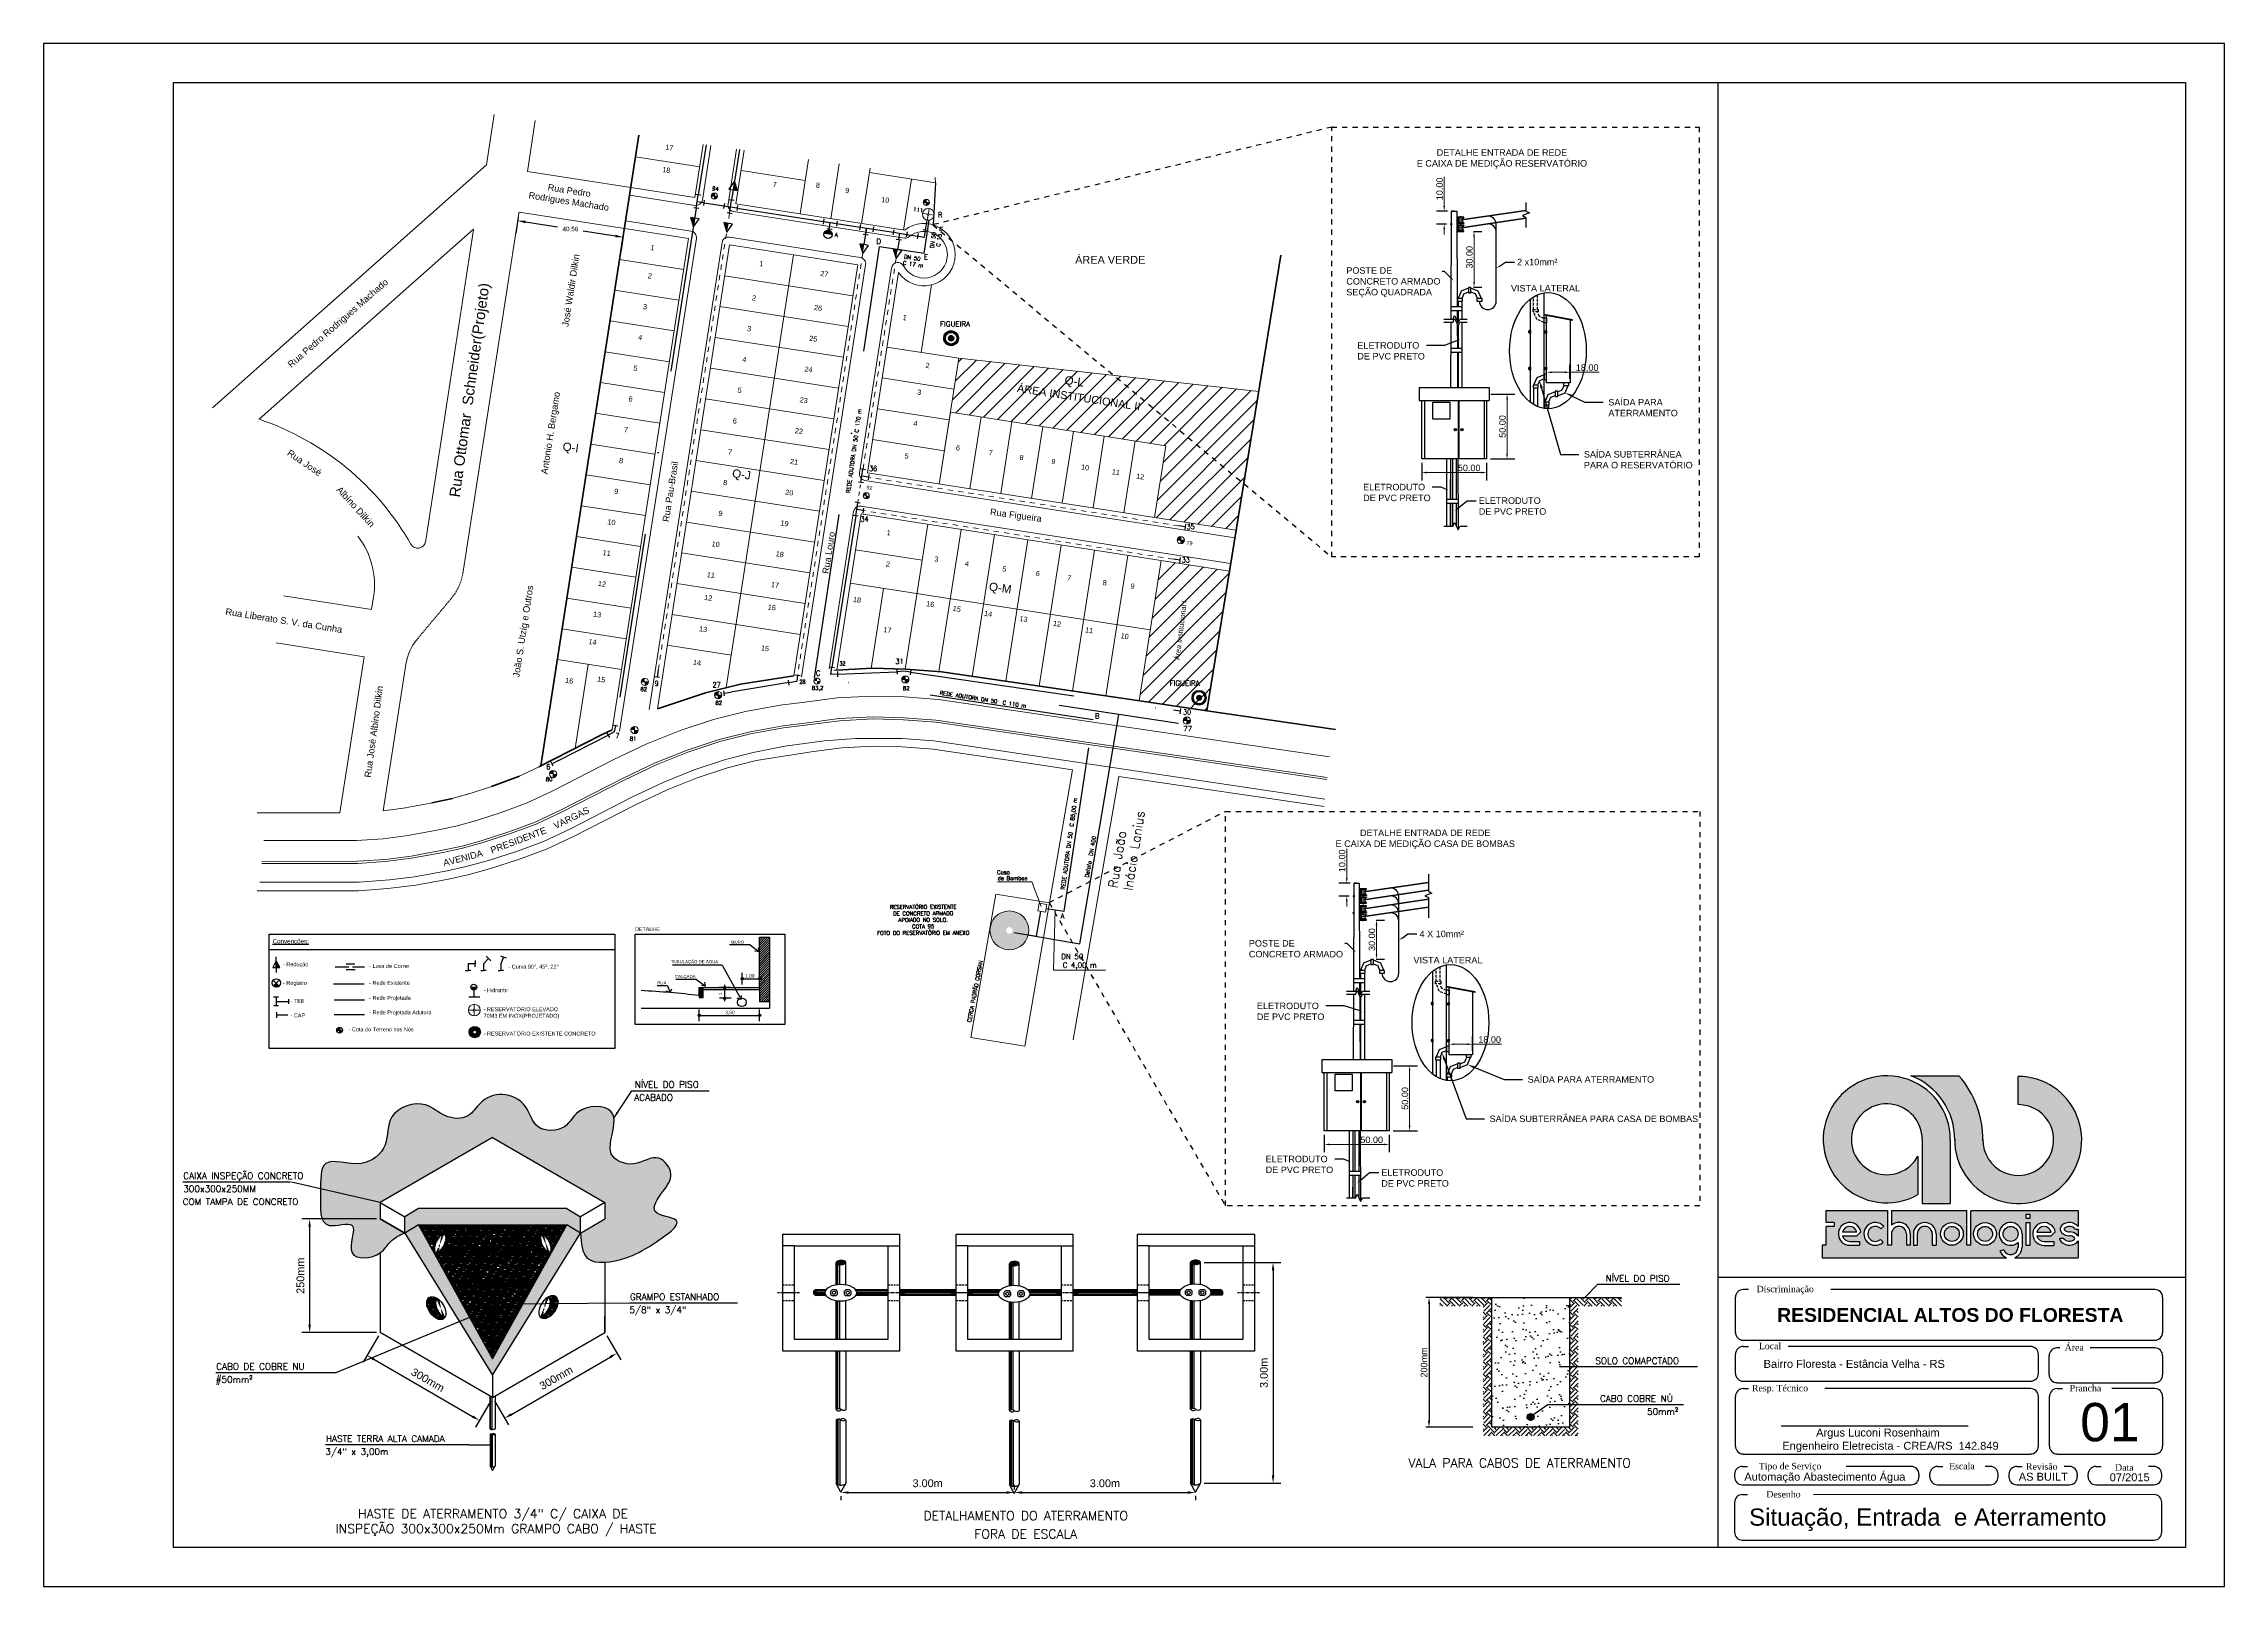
# Model space of a CAD drawing. Header units: millimetres. Extents: x 100 to 940, y 100 to 694.
import ezdxf
from ezdxf import colors
from ezdxf.entities.mleader import LeaderData, LeaderLine
from ezdxf.enums import TextEntityAlignment as Align
from ezdxf.math import Vec2, Vec3

# ---------------------------------------------------------------- set-up
doc = ezdxf.new("R2010")
doc.units = ezdxf.units.MM
for name, pattern in [('CENTER', [2, 1.25, -0.25, 0.25, -0.25]), ('DASHDOT', [25.4, 12.7, -6.35, 0, -6.35]), ('DASHED', [0.75, 0.5, -0.25]), ('TRACO_06', [8, 6, -2]), ('TRACO_15', [8, 2, -2, 2, -2])]:
    doc.linetypes.add(name, pattern=pattern)
for name, color, linetype in [('15', 1, 'Continuous'), ('25', 2, 'Continuous'), ('50', 5, 'Continuous'), ('ARV', 7, 'Continuous'), ('entrada_booster', 7, 'Continuous'), ('MATO', 104, 'Continuous'), ('PRANCHA', 7, 'Continuous'), ('selo', 7, 'Continuous'), ('tubulação agua', 1, 'DASHDOT')]:
    doc.layers.add(name, color=color, linetype=linetype)
for name, color, linetype, lineweight in [('AREA_LOTE', 7, 'Continuous', 5), ('COTAS EXTERNAS', 7, 'Continuous', 5), ('COTAS LOTES', 7, 'Continuous', 9), ('COTAS_LOTES', 7, 'Continuous', 0), ('DIVISA', 7, 'Continuous', 35), ('DIVISA LOTES', 7, 'Continuous', 20), ('DIVISA VIZINHOS', 7, 'Continuous', 9), ('FIGUEIRA', 7, 'Continuous', 5), ('MEIO-FIO', 7, 'Continuous', 0), ('NOME RUAS', 7, 'Continuous', 15), ('NUMERO LOTE', 7, 'Continuous', 5), ('NUMERO QUADRA', 7, 'Continuous', 20), ('REDE_AGUA', 1, 'TRACO_06', 20), ('SISTEMA VIARIO', 7, 'Continuous', 20), ('TEXTOS', 7, 'Continuous', 9)]:
    doc.layers.add(name, color=color, linetype=linetype, lineweight=lineweight)
doc.styles.add('25CL', font='ROMANS.shx', dxfattribs={"height": 2.5})
doc.styles.add('2mm', font='romans.shx', dxfattribs={"height": 2})
doc.styles.add('35CL', font='ROMANS.shx', dxfattribs={"height": 3.5})
doc.styles.add('3_5mm', font='romans.shx', dxfattribs={"height": 3.5})
doc.styles.add('Annotative', font='arial.ttf')
doc.styles.add('Notes', font='arial.ttf', dxfattribs={"height": 3})
doc.styles.get("Standard").update_dxf_attribs({"font": 'arial.ttf'})
doc.dimstyles.new('Electrical-Metric', dxfattribs={"dimtxt": 3, "dimasz": 3, "dimexe": 3, "dimexo": 1.5, "dimgap": 2, "dimtad": 1, "dimzin": 3, "dimdsep": 46, "dimtxsty": 'Standard', "dimcen": 3, "dimazin": 2, "dimtfac": 1, "dimtofl": 0, "dimtmove": 0, "dimatfit": 3, "dimfxl": 1, "dimfrac": 1, "dimtolj": 1, "dimtzin": 0, "dimarcsym": 0})
doc.dimstyles.new('ISO-25', dxfattribs={"dimtxt": 2.5, "dimasz": 2.5, "dimexe": 1.25, "dimexo": 0.625, "dimtad": 1, "dimtxsty": 'Standard', "dimcen": 2.5, "dimadec": 0, "dimazin": 0, "dimtfac": 1, "dimtmove": 0, "dimatfit": 3, "dimfxl": 1, "dimarcsym": 0})
doc.dimstyles.get("Standard").update_dxf_attribs({"dimtxt": 3, "dimasz": 3, "dimexe": 5, "dimexo": 2, "dimgap": 2, "dimtad": 0, "dimtih": 1, "dimtoh": 1, "dimdec": 4, "dimzin": 0, "dimdsep": 46, "dimtxsty": 'Standard', "dimcen": 2, "dimadec": 0, "dimazin": 0, "dimtfac": 1, "dimtdec": 4, "dimtofl": 0, "dimtmove": 0, "dimatfit": 3, "dimfxl": 1, "dimtolj": 1, "dimtzin": 0, "dimarcsym": 0})
pattern_1 = [(0, (337.7833, 76.83966), (1.397, 0.635), [9.525, -1.27, 3.175, -0.635]), (0, (338.62785, 77.15716), (-0.635, 0.84455), [1.905, -0.20955, 3.81, -0.47625]), (0, (338.1008, 77.3794), (3.302, 0.42545), [5.08, -0.889, 2.54, -0.635])]

# ---------------------------------------------------------------- blocks, each defined once
blk = doc.blocks.new('*D21')
at = {"layer": 'COTAS LOTES', "color": 0, "lineweight": -2, "transparency": 16777216}
for p, q in [((282.82, 627.07), (281.84, 620.81)), ((285.58, 625.29), (297.92, 623.36)), ((320.24, 619.86), (307.89, 621.8)), ((323.41, 620.71), (322.43, 614.46))]:
    blk.add_line(p, q, dxfattribs=at)
at = {"layer": 'COTAS LOTES', "color": 0, "transparency": 16777216}
for points in [[(285.65, 625.78), (285.5, 624.8), (282.61, 625.75)], [(320.32, 620.36), (320.16, 619.37), (323.21, 619.4)]]:
    blk.add_solid(points, dxfattribs=at)
at = {"layer": 'Defpoints', "color": 0, "transparency": 16777216}
for p in [(283.13, 629.04), (323.72, 622.69), (323.21, 619.4)]:
    blk.add_point(p, dxfattribs=at)
at = {"layer": 'COTAS LOTES', "transparency": 16777216, "insert": (302.91, 622.58), "char_height": 1.75, "attachment_point": 5}
blk.add_mtext('\\A1;40.56', dxfattribs=at)
blk = doc.blocks.new('*D22')
at = {"color": 0, "lineweight": -2, "transparency": 16777216}
for p, q in [((613.25, 356.5), (616.43, 356.5)), ((613.25, 341.5), (616.43, 341.5))]:
    blk.add_line(p, q, dxfattribs=at)
at = {"color": 0, "lineweight": 5, "transparency": 16777216}
blk.add_line((613.43, 343.5), (613.43, 354.5), dxfattribs=at)
at = {"color": 0, "transparency": 16777216}
for points in [[(613.09, 354.5), (613.76, 354.5), (613.43, 356.5)], [(613.09, 343.5), (613.76, 343.5), (613.43, 341.5)]]:
    blk.add_solid(points, dxfattribs=at)
at = {"layer": 'Defpoints', "color": 0, "transparency": 16777216}
for p in [(611.75, 356.5), (613.43, 356.5), (611.75, 341.5)]:
    blk.add_point(p, dxfattribs=at)
at = {"color": 0, "transparency": 16777216, "insert": (611.65, 349), "char_height": 2.5, "attachment_point": 5, "rotation": 90}
blk.add_mtext('\\A1;30.00', dxfattribs=at)
blk = doc.blocks.new('*D24')
at = {"color": 0, "lineweight": -2, "transparency": 16777216}
for p, q in [((593.29, 273.85), (593.29, 267.12)), ((618.29, 273.85), (618.29, 267.12))]:
    blk.add_line(p, q, dxfattribs=at)
at = {"color": 0, "lineweight": 5, "transparency": 16777216}
blk.add_line((595.29, 270.12), (616.29, 270.12), dxfattribs=at)
at = {"color": 0, "transparency": 16777216}
for points in [[(595.29, 270.46), (595.29, 269.79), (593.29, 270.12)], [(616.29, 270.46), (616.29, 269.79), (618.29, 270.12)]]:
    blk.add_solid(points, dxfattribs=at)
at = {"layer": 'Defpoints', "color": 0, "transparency": 16777216}
for p in [(593.29, 275.35), (618.29, 275.35), (618.29, 270.12)]:
    blk.add_point(p, dxfattribs=at)
at = {"color": 0, "lineweight": 30, "transparency": 16777216, "insert": (611.55, 271.9), "char_height": 2.5, "attachment_point": 5}
blk.add_mtext('\\A1;50.00', dxfattribs=at)
blk = doc.blocks.new('*D23')
at = {"color": 0, "lineweight": -2, "transparency": 16777216}
for p, q in [((619.91, 300.35), (629.15, 300.35)), ((619.79, 275.35), (629.15, 275.35))]:
    blk.add_line(p, q, dxfattribs=at)
at = {"color": 0, "lineweight": 5, "transparency": 16777216}
blk.add_line((626.15, 298.35), (626.15, 277.35), dxfattribs=at)
at = {"color": 0, "transparency": 16777216}
for points in [[(625.82, 298.35), (626.49, 298.35), (626.15, 300.35)], [(625.82, 277.35), (626.49, 277.35), (626.15, 275.35)]]:
    blk.add_solid(points, dxfattribs=at)
at = {"layer": 'Defpoints', "color": 0, "transparency": 16777216}
for p in [(618.41, 300.35), (618.29, 275.35), (626.15, 275.35)]:
    blk.add_point(p, dxfattribs=at)
at = {"color": 0, "lineweight": 30, "transparency": 16777216, "insert": (624.38, 287.85), "char_height": 2.5, "attachment_point": 5, "rotation": 90}
blk.add_mtext('\\A1;50.00', dxfattribs=at)
blk = doc.blocks.new('*D25')
at = {"color": 0, "lineweight": -2, "transparency": 16777216}
for p, q in [((641.4, 306.2), (641.4, 311.72)), ((650.4, 306.2), (650.4, 311.72))]:
    blk.add_line(p, q, dxfattribs=at)
at = {"color": 0, "lineweight": 5, "transparency": 16777216}
for p, q in [((643.4, 308.72), (648.4, 308.72)), ((650.4, 308.72), (661.59, 308.72))]:
    blk.add_line(p, q, dxfattribs=at)
at = {"color": 0, "transparency": 16777216}
for points in [[(643.4, 309.05), (643.4, 308.39), (641.4, 308.72)], [(648.4, 309.05), (648.4, 308.39), (650.4, 308.72)]]:
    blk.add_solid(points, dxfattribs=at)
at = {"layer": 'Defpoints', "color": 0, "transparency": 16777216}
for p in [(641.4, 304.7), (650.4, 308.72), (650.4, 304.7)]:
    blk.add_point(p, dxfattribs=at)
at = {"color": 0, "lineweight": 30, "transparency": 16777216, "insert": (656.99, 310.49), "char_height": 2.5, "attachment_point": 5}
blk.add_mtext('\\A1;18.00', dxfattribs=at)
blk = doc.blocks.new('*D39')
at = {"color": 0, "lineweight": 5, "transparency": 16777216}
for p, q in [((601.94, 372.73), (601.94, 383.92)), ((601.94, 363.74), (601.94, 361.74))]:
    blk.add_line(p, q, dxfattribs=at)
at = {"color": 0, "lineweight": -2, "transparency": 16777216}
for p, q in [((603.27, 370.73), (598.94, 370.73)), ((602.87, 365.74), (598.94, 365.74))]:
    blk.add_line(p, q, dxfattribs=at)
at = {"color": 0, "transparency": 16777216}
for points in [[(601.61, 372.73), (602.28, 372.73), (601.94, 370.73)], [(601.61, 363.74), (602.28, 363.74), (601.94, 365.74)]]:
    blk.add_solid(points, dxfattribs=at)
at = {"layer": 'Defpoints', "color": 0, "transparency": 16777216}
for p in [(601.94, 370.73), (604.77, 370.73), (604.37, 365.74)]:
    blk.add_point(p, dxfattribs=at)
at = {"color": 0, "transparency": 16777216, "insert": (600.17, 379.33), "char_height": 2.5, "attachment_point": 5, "rotation": 90}
blk.add_mtext('\\A1;10.00', dxfattribs=at)
blk = doc.blocks.new('*D40')
at = {"color": 0, "lineweight": -2, "transparency": 16777216}
for p, q in [((650.8, 621.61), (653.98, 621.61)), ((650.8, 600.19), (653.98, 600.19))]:
    blk.add_line(p, q, dxfattribs=at)
at = {"color": 0, "lineweight": 5, "transparency": 16777216}
blk.add_line((650.98, 602.19), (650.98, 619.61), dxfattribs=at)
at = {"color": 0, "transparency": 16777216}
for points in [[(650.64, 619.61), (651.31, 619.61), (650.98, 621.61)], [(650.64, 602.19), (651.31, 602.19), (650.98, 600.19)]]:
    blk.add_solid(points, dxfattribs=at)
at = {"layer": 'Defpoints', "color": 0, "transparency": 16777216}
for p in [(649.3, 621.61), (650.98, 621.61), (649.3, 600.19)]:
    blk.add_point(p, dxfattribs=at)
at = {"color": 0, "transparency": 16777216, "insert": (649.2, 611.68), "char_height": 2.5, "attachment_point": 5, "rotation": 90}
blk.add_mtext('\\A1;30.00', dxfattribs=at)
blk = doc.blocks.new('*D42')
at = {"color": 0, "lineweight": -2, "transparency": 16777216}
for p, q in [((630.84, 532.54), (630.84, 525.81)), ((655.84, 532.54), (655.84, 525.81))]:
    blk.add_line(p, q, dxfattribs=at)
at = {"color": 0, "lineweight": 5, "transparency": 16777216}
blk.add_line((632.84, 528.81), (653.84, 528.81), dxfattribs=at)
at = {"color": 0, "transparency": 16777216}
for points in [[(632.84, 529.14), (632.84, 528.48), (630.84, 528.81)], [(653.84, 529.14), (653.84, 528.48), (655.84, 528.81)]]:
    blk.add_solid(points, dxfattribs=at)
at = {"layer": 'Defpoints', "color": 0, "transparency": 16777216}
for p in [(630.84, 534.04), (655.84, 534.04), (655.84, 528.81)]:
    blk.add_point(p, dxfattribs=at)
at = {"color": 0, "lineweight": 30, "transparency": 16777216, "insert": (649.1, 530.59), "char_height": 2.5, "attachment_point": 5}
blk.add_mtext('\\A1;50.00', dxfattribs=at)
blk = doc.blocks.new('*D41')
at = {"color": 0, "lineweight": -2, "transparency": 16777216}
for p, q in [((657.46, 559.04), (666.7, 559.04)), ((657.34, 534.04), (666.7, 534.04))]:
    blk.add_line(p, q, dxfattribs=at)
at = {"color": 0, "lineweight": 5, "transparency": 16777216}
blk.add_line((663.7, 557.04), (663.7, 536.04), dxfattribs=at)
at = {"color": 0, "transparency": 16777216}
for points in [[(663.37, 557.04), (664.04, 557.04), (663.7, 559.04)], [(663.37, 536.04), (664.04, 536.04), (663.7, 534.04)]]:
    blk.add_solid(points, dxfattribs=at)
at = {"layer": 'Defpoints', "color": 0, "transparency": 16777216}
for p in [(655.96, 559.04), (655.84, 534.04), (663.7, 534.04)]:
    blk.add_point(p, dxfattribs=at)
at = {"color": 0, "lineweight": 30, "transparency": 16777216, "insert": (661.93, 546.54), "char_height": 2.5, "attachment_point": 5, "rotation": 90}
blk.add_mtext('\\A1;50.00', dxfattribs=at)
blk = doc.blocks.new('*D44')
at = {"color": 0, "lineweight": -2, "transparency": 16777216}
for p, q in [((678.94, 564.88), (678.94, 570.41)), ((687.94, 564.88), (687.94, 570.41))]:
    blk.add_line(p, q, dxfattribs=at)
at = {"color": 0, "lineweight": 5, "transparency": 16777216}
for p, q in [((680.94, 567.41), (685.94, 567.41)), ((687.94, 567.41), (699.14, 567.41))]:
    blk.add_line(p, q, dxfattribs=at)
at = {"color": 0, "transparency": 16777216}
for points in [[(680.94, 567.74), (680.94, 567.07), (678.94, 567.41)], [(685.94, 567.74), (685.94, 567.07), (687.94, 567.41)]]:
    blk.add_solid(points, dxfattribs=at)
at = {"layer": 'Defpoints', "color": 0, "transparency": 16777216}
for p in [(678.94, 563.38), (687.94, 567.41), (687.94, 563.38)]:
    blk.add_point(p, dxfattribs=at)
at = {"color": 0, "lineweight": 30, "transparency": 16777216, "insert": (694.54, 569.18), "char_height": 2.5, "attachment_point": 5}
blk.add_mtext('\\A1;18.00', dxfattribs=at)
blk = doc.blocks.new('*D43')
at = {"color": 0, "lineweight": 5, "transparency": 16777216}
for p, q in [((639.49, 631.42), (639.49, 642.61)), ((639.49, 622.43), (639.49, 620.43))]:
    blk.add_line(p, q, dxfattribs=at)
at = {"color": 0, "lineweight": -2, "transparency": 16777216}
for p, q in [((640.81, 629.42), (636.49, 629.42)), ((640.42, 624.43), (636.49, 624.43))]:
    blk.add_line(p, q, dxfattribs=at)
at = {"color": 0, "transparency": 16777216}
for points in [[(639.16, 631.42), (639.82, 631.42), (639.49, 629.42)], [(639.16, 622.43), (639.82, 622.43), (639.49, 624.43)]]:
    blk.add_solid(points, dxfattribs=at)
at = {"layer": 'Defpoints', "color": 0, "transparency": 16777216}
for p in [(639.49, 629.42), (641.92, 624.43), (642.31, 629.42)]:
    blk.add_point(p, dxfattribs=at)
at = {"color": 0, "transparency": 16777216, "insert": (637.71, 638.02), "char_height": 2.5, "attachment_point": 5, "rotation": 90}
blk.add_mtext('\\A1;10.00', dxfattribs=at)
blk = doc.blocks.new('*D49')
at = {"layer": '15', "color": 0, "lineweight": -2, "transparency": 16777216}
for p, q in [((650.49, 211.23), (632.38, 211.23)), ((633.63, 208.73), (633.63, 163.73)), ((650.49, 161.23), (632.38, 161.23))]:
    blk.add_line(p, q, dxfattribs=at)
at = {"layer": '15', "color": 0, "transparency": 16777216}
for points in [[(633.22, 208.73), (634.05, 208.73), (633.63, 211.23)], [(633.22, 163.73), (634.05, 163.73), (633.63, 161.23)]]:
    blk.add_solid(points, dxfattribs=at)
at = {"layer": 'Defpoints', "color": 0, "transparency": 16777216}
for p in [(651.12, 211.23), (633.63, 161.23), (651.12, 161.23)]:
    blk.add_point(p, dxfattribs=at)
at = {"layer": '15', "color": 0, "transparency": 16777216, "insert": (631.73, 186.23), "char_height": 2.5, "attachment_point": 5, "rotation": 90}
blk.add_mtext('200mm', dxfattribs=at)
blk = doc.blocks.new('*X48')
at = {"color": 0}
for p, q in [((11826.4, 2069.7), (11839.2, 2060.7)), ((11828.5, 2072.8), (11846.5, 2060.2)), ((11831.7, 2075.1), (11852.6, 2060.5)), ((11835.8, 2076.8), (11857.9, 2061.4)), ((11840.6, 2078), (11862.5, 2062.8)), ((11846.2, 2078.8), (11866.3, 2064.7)), ((11852.6, 2078.8), (11869.2, 2067.2)), ((11860.8, 2077.6), (11870.4, 2071))]:
    blk.add_line(p, q, dxfattribs=at)
blk = doc.blocks.new('*D50')
at = {"color": 0, "lineweight": -2, "transparency": 16777216}
for p, q in [((547.07, 224.7), (576.58, 224.7)), ((573.58, 221.7), (573.58, 142.71)), ((547.06, 139.71), (576.58, 139.71))]:
    blk.add_line(p, q, dxfattribs=at)
at = {"color": 0, "transparency": 16777216}
for points in [[(573.08, 221.7), (574.08, 221.7), (573.58, 224.7)], [(573.08, 142.71), (574.08, 142.71), (573.58, 139.71)]]:
    blk.add_solid(points, dxfattribs=at)
at = {"layer": 'Defpoints', "color": 0, "transparency": 16777216}
for p in [(545.57, 224.7), (545.56, 139.71), (573.58, 139.71)]:
    blk.add_point(p, dxfattribs=at)
at = {"color": 0, "transparency": 16777216, "insert": (570.04, 182.2), "char_height": 3, "attachment_point": 5, "rotation": 90}
blk.add_mtext('\\A1;3.00m', dxfattribs=at)
blk = doc.blocks.new('*D51')
at = {"color": 0, "lineweight": -2, "transparency": 16777216}
for p, q in [((407.12, 134.73), (407.12, 133.13)), ((410.12, 136.13), (470.91, 136.13)), ((473.91, 137.31), (473.91, 139.13))]:
    blk.add_line(p, q, dxfattribs=at)
at = {"color": 0, "transparency": 16777216}
for points in [[(410.12, 136.63), (410.12, 135.63), (407.12, 136.13)], [(470.91, 136.63), (470.91, 135.63), (473.91, 136.13)]]:
    blk.add_solid(points, dxfattribs=at)
at = {"layer": 'Defpoints', "color": 0, "transparency": 16777216}
for p in [(407.12, 136.23), (473.91, 136.13), (473.91, 135.81)]:
    blk.add_point(p, dxfattribs=at)
at = {"color": 0, "transparency": 16777216, "insert": (440.51, 139.67), "char_height": 3, "attachment_point": 5}
blk.add_mtext('\\A1;3.00m', dxfattribs=at)
blk = doc.blocks.new('*D52')
at = {"color": 0, "lineweight": -2, "transparency": 16777216}
for p, q in [((473.91, 137.31), (473.91, 139.13)), ((476.91, 136.13), (540.69, 136.13)), ((543.69, 134.8), (543.69, 133.13))]:
    blk.add_line(p, q, dxfattribs=at)
at = {"color": 0, "transparency": 16777216}
for points in [[(476.91, 136.63), (476.91, 135.63), (473.91, 136.13)], [(540.69, 136.63), (540.69, 135.63), (543.69, 136.13)]]:
    blk.add_solid(points, dxfattribs=at)
at = {"layer": 'Defpoints', "color": 0, "transparency": 16777216}
for p in [(473.91, 135.81), (543.69, 136.3), (543.69, 136.13)]:
    blk.add_point(p, dxfattribs=at)
at = {"color": 0, "transparency": 16777216, "insert": (508.8, 139.67), "char_height": 3, "attachment_point": 5}
blk.add_mtext('\\A1;3.00m', dxfattribs=at)
blk = doc.blocks.new('*X47')
at = {"color": 0}
for p, q in [((2781, 2205), (2782, 2206)), ((2789, 2198), (2781, 2206)), ((2782, 2204), (2785, 2207)), ((2783, 2203), (2788, 2208)), ((2794, 2195), (2783, 2206)), ((2784, 2202), (2789, 2207)), ((2796, 2194), (2784, 2207)), ((2798, 2194), (2785, 2207)), ((2785, 2201), (2789, 2206)), ((2800, 2194), (2786, 2208)), ((2786, 2201), (2790, 2205)), ((2787, 2200), (2791, 2204)), ((2789, 2207), (2788, 2208)), ((2788, 2199), (2792, 2203)), ((2789, 2198), (2793, 2202)), ((2790, 2197), (2794, 2202)), ((2791, 2197), (2795, 2201)), ((2792, 2196), (2796, 2200)), ((2793, 2195), (2797, 2200)), ((2801, 2195), (2794, 2202)), ((2794, 2195), (2798, 2199)), ((2795, 2194), (2800, 2199)), ((2797, 2194), (2801, 2199)), ((2802, 2195), (2798, 2199)), ((2799, 2194), (2803, 2199)), ((2801, 2195), (2805, 2199)), ((2803, 2196), (2801, 2199)), ((2804, 2197), (2802, 2199)), ((2805, 2198), (2804, 2199))]:
    blk.add_line(p, q, dxfattribs=at)
blk = doc.blocks.new('*X46')
at = {"color": 0}
for p, q in [((2834, 2190), (2850, 2207)), ((2834, 2189), (2849, 2204)), ((2834, 2187), (2844, 2197)), ((2853, 2172), (2834, 2192)), ((2848, 2176), (2834, 2190)), ((2842, 2180), (2834, 2188)), ((2835, 2194), (2840, 2199)), ((2835, 2186), (2842, 2194)), ((2855, 2174), (2835, 2194)), ((2854, 2173), (2835, 2193)), ((2835, 2185), (2842, 2192)), ((2838, 2183), (2835, 2186)), ((2856, 2175), (2836, 2195)), ((2836, 2184), (2842, 2190)), ((2842, 2190), (2837, 2196)), ((2837, 2183), (2843, 2189)), ((2842, 2192), (2838, 2197)), ((2838, 2182), (2844, 2188)), ((2842, 2194), (2839, 2197)), ((2839, 2182), (2844, 2187)), ((2843, 2195), (2840, 2198)), ((2840, 2181), (2845, 2186)), ((2844, 2196), (2841, 2199)), ((2844, 2197), (2842, 2200)), ((2842, 2180), (2846, 2185)), ((2843, 2201), (2851, 2209)), ((2846, 2200), (2843, 2202)), ((2845, 2199), (2843, 2201)), ((2843, 2180), (2847, 2184)), ((2846, 2200), (2844, 2203)), ((2844, 2179), (2848, 2184)), ((2845, 2206), (2851, 2211)), ((2848, 2202), (2845, 2205)), ((2847, 2201), (2845, 2204)), ((2845, 2178), (2849, 2183)), ((2849, 2205), (2846, 2208)), ((2849, 2204), (2846, 2206)), ((2846, 2178), (2850, 2182)), ((2847, 2216), (2848, 2216)), ((2847, 2209), (2851, 2213)), ((2850, 2207), (2847, 2210)), ((2850, 2206), (2847, 2209)), ((2847, 2177), (2852, 2182)), ((2848, 2215), (2849, 2216)), ((2848, 2214), (2850, 2215)), ((2851, 2212), (2848, 2215)), ((2848, 2211), (2850, 2214)), ((2851, 2210), (2848, 2213)), ((2851, 2209), (2848, 2212)), ((2848, 2176), (2853, 2181)), ((2849, 2175), (2854, 2180)), ((2850, 2175), (2855, 2180)), ((2857, 2176), (2851, 2182)), ((2851, 2174), (2856, 2179)), ((2852, 2173), (2858, 2179)), ((2853, 2172), (2860, 2179)), ((2858, 2177), (2855, 2180)), ((2859, 2178), (2858, 2179)), ((2860, 2178), (2859, 2179)), ((2861, 2179), (2860, 2179)), ((2862, 2180), (2862, 2180))]:
    blk.add_line(p, q, dxfattribs=at)
blk = doc.blocks.new('*X45')
at = {"color": 0}
for p, q in [((2822, 2211), (2827, 2215)), ((2826, 2209), (2822, 2212)), ((2823, 2217), (2828, 2222)), ((2823, 2215), (2828, 2219)), ((2823, 2213), (2827, 2217)), ((2826, 2214), (2823, 2217)), ((2826, 2212), (2823, 2215)), ((2826, 2210), (2823, 2214)), ((2823, 2209), (2826, 2213)), ((2826, 2207), (2823, 2210)), ((2824, 2219), (2829, 2225)), ((2827, 2218), (2824, 2221)), ((2827, 2217), (2824, 2219)), ((2827, 2215), (2824, 2218)), ((2824, 2208), (2826, 2211)), ((2824, 2208), (2826, 2209)), ((2825, 2222), (2830, 2228)), ((2828, 2221), (2825, 2223)), ((2828, 2219), (2825, 2222)), ((2826, 2225), (2829, 2228)), ((2829, 2223), (2826, 2226)), ((2828, 2222), (2826, 2225)), ((2826, 2207), (2826, 2207)), ((2829, 2225), (2827, 2227)), ((2830, 2226), (2828, 2228)), ((2830, 2227), (2830, 2228))]:
    blk.add_line(p, q, dxfattribs=at)
blk = doc.blocks.new('*D54')
at = {"color": 0, "lineweight": -2, "transparency": 16777216}
for p, q in [((228.2, 241.48), (199.46, 241.48)), ((202.46, 238.48), (202.46, 200.73)), ((228.2, 197.73), (199.46, 197.73))]:
    blk.add_line(p, q, dxfattribs=at)
at = {"color": 0, "transparency": 16777216}
for points in [[(201.96, 238.48), (202.96, 238.48), (202.46, 241.48)], [(201.96, 200.73), (202.96, 200.73), (202.46, 197.73)]]:
    blk.add_solid(points, dxfattribs=at)
at = {"layer": 'Defpoints', "color": 0, "transparency": 16777216}
for p in [(229.7, 241.48), (202.46, 197.73), (229.7, 197.73)]:
    blk.add_point(p, dxfattribs=at)
at = {"color": 0, "transparency": 16777216, "insert": (198.92, 219.6), "char_height": 3, "attachment_point": 5, "rotation": 90}
blk.add_mtext('\\A1;250mm', dxfattribs=at)
blk = doc.blocks.new('*D55')
at = {"color": 0, "lineweight": -2, "transparency": 16777216}
for p, q in [((228.95, 196.43), (223.09, 186.31)), ((227.19, 187.41), (265.26, 165.38)), ((272.21, 171.4), (266.36, 161.28))]:
    blk.add_line(p, q, dxfattribs=at)
at = {"color": 0, "transparency": 16777216}
for points in [[(227.44, 187.84), (226.94, 186.97), (224.6, 188.91)], [(265.51, 165.82), (265.01, 164.95), (267.86, 163.88)]]:
    blk.add_solid(points, dxfattribs=at)
at = {"layer": 'Defpoints', "color": 0, "transparency": 16777216}
for p in [(229.7, 197.73), (272.96, 172.7), (267.86, 163.88)]:
    blk.add_point(p, dxfattribs=at)
at = {"color": 0, "transparency": 16777216, "insert": (248, 179.45), "char_height": 3, "attachment_point": 5, "rotation": 329.94969}
blk.add_mtext('\\A1;300mm', dxfattribs=at)
blk = doc.blocks.new('*D56')
at = {"color": 0, "lineweight": -2, "transparency": 16777216}
for p, q in [((316.98, 196.43), (322.34, 187.16)), ((280.17, 166.23), (318.24, 188.26)), ((273.71, 171.4), (279.07, 162.14))]:
    blk.add_line(p, q, dxfattribs=at)
at = {"color": 0, "transparency": 16777216}
for points in [[(317.99, 188.69), (318.49, 187.83), (320.83, 189.76)], [(279.92, 166.67), (280.42, 165.8), (277.57, 164.73)]]:
    blk.add_solid(points, dxfattribs=at)
at = {"layer": 'Defpoints', "color": 0, "transparency": 16777216}
for p in [(316.22, 197.73), (320.83, 189.76), (272.96, 172.7)]:
    blk.add_point(p, dxfattribs=at)
at = {"color": 0, "transparency": 16777216, "insert": (297.43, 180.3), "char_height": 3, "attachment_point": 5, "rotation": 30.05031}
blk.add_mtext('\\A1;300mm', dxfattribs=at)

msp = doc.modelspace()

# ---------------------------------------------------------------- hatches: boundary and pattern name
msp.add_hatch(color=1).paths.add_polyline_path([(400.59651, 620.72603), (403.77912, 620.28596, 0.034364084), (403.79426, 620.50599, 0.933555148)])
h = msp.add_hatch()
h.set_pattern_fill('ANSI31', color=256, scale=5, style=0)
h.set_pattern_definition([(45, (-1591.29025, 118.2096), (-0.44194174, 0.44194174), [])])
h.paths.add_polyline_path([(379.63459, 349.88753), (375.7644, 349.88753), (375.7644, 334.3914, -0.414213562), (376.20956, 333.94623, -0.414213562), (375.7644, 333.50107), (375.7644, 331.73469), (375.7644, 330.53655), (375.7644, 329.76251), (375.7644, 325.05733), (379.63459, 325.05733)])
h = msp.add_hatch(color=256)
h.paths.add_polyline_path([(354.09129, 326.66635), (354.09129, 329.76251), (352.54322, 329.76251), (352.54322, 327.44039), (352.54322, 326.66635)])
h.paths.add_polyline_path([(354.09129, 329.76251), (354.09129, 330.53655), (352.54322, 330.53655), (352.54322, 329.76251)])
h = msp.add_hatch(color=256)
h.paths.add_polyline_path([(362.38598, 330.53655), (361.94081, 330.53655, 0.414213562), (362.38598, 330.09138)])
h.paths.add_polyline_path([(362.83114, 330.53655), (362.38598, 330.53655), (362.38598, 330.09138, 0.414213562)])
h.paths.add_polyline_path([(361.94081, 330.53655), (362.83114, 330.53655, 1)])
h = msp.add_hatch(color=256)
h.paths.add_polyline_path([(369.12977, 334.3914), (369.12977, 333.94623), (369.57494, 333.94623, 0.414213562)])
h.paths.add_polyline_path([(369.12977, 334.3914, 0.414213562), (368.68461, 333.94623), (369.12977, 333.94623)])
h.paths.add_polyline_path([(369.12977, 333.94623), (368.68461, 333.94623, 0.414213562), (369.12977, 333.50107)])
h.paths.add_polyline_path([(369.57494, 333.94623), (369.12977, 333.94623), (369.12977, 333.50107, 0.414213562)])
h = msp.add_hatch(color=256)
h.paths.add_polyline_path([(375.7644, 334.3914), (375.7644, 333.94623), (376.20956, 333.94623, 0.414213562)])
h.paths.add_polyline_path([(375.7644, 334.3914, 0.414213562), (375.31923, 333.94623), (375.7644, 333.94623)])
h.paths.add_polyline_path([(375.7644, 333.94623), (375.31923, 333.94623, 0.414213562), (375.7644, 333.50107)])
h.paths.add_polyline_path([(376.20956, 333.94623), (375.7644, 333.94623), (375.7644, 333.50107, 0.414213562)])
h = msp.add_hatch(color=256)
h.paths.add_polyline_path([(352.54322, 320.28004), (352.54322, 319.83487), (352.98838, 319.83487, 0.414213562)])
h.paths.add_polyline_path([(352.54322, 320.28004, 0.414213562), (352.09805, 319.83487), (352.54322, 319.83487)])
h.paths.add_polyline_path([(352.54322, 319.83487), (352.09805, 319.83487, 0.414213562), (352.54322, 319.38971)])
h.paths.add_polyline_path([(352.98838, 319.83487), (352.54322, 319.83487), (352.54322, 319.38971, 0.414213562)])
h = msp.add_hatch(color=256)
h.paths.add_polyline_path([(362.38598, 326.87495), (362.38598, 326.42978), (362.83114, 326.42978, 0.414213562)])
h.paths.add_polyline_path([(362.38598, 326.87495, 0.414213562), (361.94081, 326.42978), (362.38598, 326.42978)])
h.paths.add_polyline_path([(362.38598, 326.42978), (361.94081, 326.42978, 0.414213562), (362.38598, 325.98462)])
h.paths.add_polyline_path([(362.83114, 326.42978), (362.38598, 326.42978), (362.38598, 325.98462, 0.414213562)])
h = msp.add_hatch(color=256)
h.paths.add_polyline_path([(375.7644, 320.28004), (375.7644, 319.83487), (376.20956, 319.83487, 0.414213562)])
h.paths.add_polyline_path([(375.7644, 320.28004, 0.414213562), (375.31923, 319.83487), (375.7644, 319.83487)])
h.paths.add_polyline_path([(375.7644, 319.83487), (375.31923, 319.83487, 0.414213562), (375.7644, 319.38971)])
h.paths.add_polyline_path([(376.20956, 319.83487), (375.7644, 319.83487), (375.7644, 319.38971, 0.414213562)])
h = msp.add_hatch(color=256)
h.paths.add_polyline_path([(214.01811, 314.15814), (214.01811, 315.28583, 0.414213562), (212.89042, 314.15814)])
h.paths.add_polyline_path([(214.01811, 314.15814), (214.01811, 313.03045, 0.414213562), (215.1458, 314.15814)])
h = msp.add_hatch()
h.set_pattern_fill('AR-CONC', color=256, scale=0.03)
h.set_pattern_definition([(50, (402.605, -19.0216), (5.46554, -0.47817), [0.5715, -6.2865]), (355, (402.605, -19.0216), (-1.0573, 5.731705), [0.4572, -5.02922]), (100.4514, (403.0606, -19.0615), (4.40824, 5.25353), [0.4857, -5.34271]), (46.1842, (402.605, -17.4976), (8.13237, -1.26127), [0.85725, -9.42975]), (96.6356, (403.283, -17.603), (7.12212, 7.42278), [0.72855, -8.01407]), (351.1842, (402.605, -17.498), (7.12212, 7.42278), [0.6858, -7.5438]), (21, (403.367, -17.8786), (4.54843, -3.067956), [0.5715, -6.2865]), (326, (403.367, -17.8786), (1.85406, 5.52564), [0.4572, -5.0292]), (71.4514, (403.746, -18.1343), (6.40249, 2.45768), [0.4857, -5.3427]), (37.5, (402.6051, -19.0216), (0.092658, 2.536651), [0, -4.96824, 0, -5.1054, 0, -5.04825]), (7.5, (402.605, -19.0216), (2.00459, 3.005417), [0, -2.91084, 0, -4.85394, 0, -1.92405]), (327.5, (400.9059, -19.0216), (4.067718, -0.171862), [0, -1.905, 0, -5.9436, 0, -7.8867]), (317.5, (400.144, -19.0216), (4.443875, 0.762795), [0, -2.4765, 0, -3.94716, 0, -5.6007])])
edge = h.paths.add_edge_path()
edge.add_line((316.22435, 247.72943), (316.22435, 241.47943))
edge.add_line((316.22435, 241.47943), (306.77802, 236.01452))
edge.add_spline(control_points=[(306.77802, 236.01452), (307.07133, 232.16886), (307.79379, 222.6965), (324.90757, 225.93463), (333.25779, 230.625), (350.04784, 242.07288), (331.95141, 242.5783), (338.5245, 252.26547), (343.52214, 258.34317), (336.45892, 267.87207), (327.95033, 260.50269), (317.45169, 264.91062), (318.80711, 273.80927), (321.94506, 285.63292), (305.42581, 285.25738), (301.50478, 275.12313), (288.81854, 274.9619), (286.70236, 285.98665), (276.95359, 290.85957), (268.11105, 287.27497), (263.82615, 279.55399), (254.03713, 280.20259), (246.64679, 287.96182), (231.5047, 282.89295), (233.44402, 269.08353), (222.46307, 259.98597), (206.1554, 266.82048), (207.01958, 251.1882), (205.74471, 235.69827), (223.05074, 242.54828), (214.22366, 224.93096), (229.80615, 226.45843), (233.28743, 233.31449), (237.06114, 235.14848), (239.01566, 236.08931)], knot_values=[0, 0, 0, 0, 9.976482824, 24.573430412, 36.722801165, 49.39165473, 58.140104579, 66.321796258, 73.817184241, 81.444694901, 91.508258073, 100.884437691, 106.661111869, 117.089037263, 129.676961896, 137.64760621, 147.764303411, 156.98181098, 167.063845392, 176.080366427, 182.925512455, 191.59696635, 200.326936377, 214.130686982, 225.129605449, 236.863947227, 250.449224797, 262.036185377, 274.893171281, 283.709148615, 294.251580417, 305.154772198, 311.039783527, 317.319474166, 317.319474166, 317.319474166, 317.319474166], degree=3, periodic=0)
edge.add_line((239.01566, 236.08931), (229.6986, 241.47943))
edge.add_line((229.6986, 241.47943), (229.6986, 247.72943))
edge.add_line((229.6986, 247.72943), (272.96148, 272.75794))
edge.add_line((272.96148, 272.75794), (316.22435, 247.72943))
h = msp.add_hatch()
h.set_pattern_fill('EARTH', color=256, scale=0.25)
h.set_pattern_definition([(0, (337.7833, 76.8397), (1.5875, 1.5875), [1.5875, -1.5875]), (0, (337.7833, 77.435), (1.5875, 1.5875), [1.5875, -1.5875]), (0, (337.7833, 78.0303), (1.5875, 1.5875), [1.5875, -1.5875]), (90, (337.9817, 78.2287), (-1.5875, 1.5875), [1.5875, -1.5875]), (90, (338.577, 78.2287), (-1.5875, 1.5875), [1.5875, -1.5875]), (90, (339.1724, 78.2287), (-1.5875, 1.5875), [1.5875, -1.5875])])
h.paths.add_polyline_path([(301.55646, 245.49373), (244.40592, 245.49373), (239.16531, 242.25273), (239.16531, 236.00649), (244.38373, 239.23376), (244.38581, 239.23001), (301.54886, 239.23001), (301.55646, 239.24373), (306.77802, 236.01452), (306.77802, 242.26452)])
h.paths.add_polyline_path([(306.77802, 236.01452), (301.57865, 239.23001), (301.54886, 239.23001), (272.96148, 187.60522), (244.38581, 239.23001), (244.37765, 239.23001), (239.16531, 236.00649), (239.16531, 236.00273), (272.96148, 181.35522)])
at = {"true_color": 0x787878}
h = msp.add_hatch(dxfattribs=at)
h.set_pattern_fill('AR-RROOF', color=8, scale=0.025)
h.set_pattern_definition(pattern_1)
h.paths.add_polyline_path([(272.96148, 239.23001), (244.38581, 239.23001), (258.22314, 214.23149), (272.96148, 222.75794)])
edge = h.paths.add_edge_path(flags=16)
edge.add_ellipse((254.22583, 232.02229), major_axis=(2.83457, 4.05709), ratio=0.597165563, start_angle=0, end_angle=360, ccw=False)
at = {"true_color": 0x9c9c9c}
h = msp.add_hatch(dxfattribs=at)
h.set_pattern_fill('AR-RROOF', color=253, scale=0.025)
h.set_pattern_definition(pattern_1)
edge = h.paths.add_edge_path()
edge.add_ellipse((251.14933, 232.02229), major_axis=(2.83457, 4.05709), ratio=0.597165563, start_angle=230.18240246, end_angle=355.11158249, ccw=False)
edge.add_ellipse((254.22583, 232.02229), major_axis=(2.83457, 4.05709), ratio=0.597165563, start_angle=-184.88841751, end_angle=50.18240246)
at = {"true_color": 0x787878}
h = msp.add_hatch(dxfattribs=at)
h.set_pattern_fill('AR-RROOF', color=8, scale=0.025)
h.set_pattern_definition(pattern_1)
h.paths.add_polyline_path([(272.96148, 222.75794), (287.70439, 214.22884), (301.54886, 239.23001), (272.96148, 239.23001)])
edge = h.paths.add_edge_path(flags=16)
edge.add_ellipse((291.69712, 232.02229), major_axis=(-2.83457, 4.05709), ratio=0.597165563, start_angle=0, end_angle=360)
at = {"true_color": 0x9c9c9c}
h = msp.add_hatch(dxfattribs=at)
h.set_pattern_fill('AR-RROOF', color=253, scale=0.025)
h.set_pattern_definition(pattern_1)
edge = h.paths.add_edge_path()
edge.add_ellipse((295.13956, 232.02229), major_axis=(-2.83457, 4.05709), ratio=0.597165563, start_angle=8.50333342, end_angle=126.20268162, ccw=False)
edge.add_ellipse((291.69712, 232.02229), major_axis=(-2.83457, 4.05709), ratio=0.597165563, start_angle=306.20268162, end_angle=548.50333342)
at = {"true_color": 0x787878}
h = msp.add_hatch(dxfattribs=at)
h.set_pattern_fill('AR-RROOF', color=8, scale=0.025)
h.set_pattern_definition(pattern_1)
h.paths.add_polyline_path([(272.96148, 222.75794), (258.22314, 214.23149), (272.96148, 187.60522), (287.70439, 214.22884)])
h.paths.add_polyline_path([(269.25712, 206.191, 0.173989495), (269.13456, 206.17191, 0.33521783), (269.26848, 206.17127, -0.11674393), (269.14705, 206.22442, 0.560330876), (269.06964, 206.2103, 0.105533192), (269.06231, 206.1645, 0.471328823), (269.23328, 206.15251, 0.032421231), (269.21092, 206.18234, 0.608481578), (269.15462, 205.99319, -0.130255453), (269.29632, 205.95257), (269.30091, 205.95466, -0.500696145), (269.08639, 206.15575, -2.469400681), (269.14346, 206.37632, -0.74556615), (269.13267, 206.46407), (269.12196, 206.46383, 0.172088419), (269.10078, 206.39264, 0.971373189), (269.22257, 206.16578, 0.116450381), (269.16199, 206.22454, 0.167029477), (269.27732, 206.37176, 0.041553878), (269.24938, 206.41047, 0.857631567)], flags=16)
h.paths.add_polyline_path([(274.81604, 209.38227, 0.076922993), (274.95103, 208.98179, -0.057659207), (275.17787, 208.90597, -0.121413492), (274.93411, 209.52065, 0.122790233)], flags=16)
h.paths.add_polyline_path([(277.38476, 208.40079), (277.8647, 208.1237), (277.44102, 207.67874), (276.96108, 207.95583)], flags=16)
h.paths.add_polyline_path([(274.6339, 206.81259), (275.21063, 206.87145), (275.69057, 206.59436), (275.11385, 206.53549), (274.69017, 206.09053), (274.21022, 206.36763)], flags=16)
at = {"true_color": 0x9c9c9c}
h = msp.add_hatch(dxfattribs=at)
h.set_pattern_fill('AR-RROOF', color=253, scale=0.025)
h.set_pattern_definition(pattern_1)
edge = h.paths.add_edge_path()
edge.add_ellipse((251.26769, 207.12624), major_axis=(-2.83457, 4.05709), ratio=0.597165563, start_angle=306.20268162, end_angle=548.50333342)
edge.add_ellipse((254.71013, 207.12624), major_axis=(-2.83457, 4.05709), ratio=0.597165563, start_angle=8.50333342, end_angle=126.20268162, ccw=False)
h = msp.add_hatch(dxfattribs=at)
h.set_pattern_fill('AR-RROOF', color=253, scale=0.025)
h.set_pattern_definition(pattern_1)
edge = h.paths.add_edge_path()
edge.add_ellipse((291.36605, 207.51725), major_axis=(2.83457, 4.05709), ratio=0.597165563, start_angle=230.18240246, end_angle=355.11158249, ccw=False)
edge.add_ellipse((294.44255, 207.51725), major_axis=(2.83457, 4.05709), ratio=0.597165563, start_angle=-184.88841751, end_angle=50.18240246)
h = msp.add_hatch()
h.set_pattern_fill('EARTH', color=256, scale=0.533333, angle=45, style=0)
h.set_pattern_definition([(45, (713.0816, 114.0206), (3e-16, 4.78947), [3.38667, -3.38667]), (45, (712.1835, 114.9187), (3e-16, 4.78947), [3.38667, -3.38667]), (45, (711.2855, 115.8167), (3e-16, 4.78947), [3.38667, -3.38667]), (135, (711.2855, 116.4154), (-4.78947, 3e-16), [3.38667, -3.38667]), (135, (712.1835, 117.3134), (-4.78947, 3e-16), [3.38667, -3.38667]), (135, (713.0816, 118.2114), (-4.78947, 3e-16), [3.38667, -3.38667])])
h.paths.add_polyline_path([(691.11602, 207.89446), (707.78268, 207.89446), (707.78268, 211.22779), (687.78268, 211.22779), (687.78268, 161.22779), (657.78268, 161.22779), (657.78268, 211.22779), (637.78268, 211.22779), (637.78268, 207.89446), (654.44935, 207.89446), (654.44935, 157.89446), (691.11602, 157.89446)])
h = msp.add_hatch()
h.set_pattern_fill('AR-SAND', color=256, scale=0.133333, style=0)
h.set_pattern_definition([(37.5, (713.0816, 114.0206), (-0.21334, 6.5255), [0, -5.14773, 0, -5.75733, 0, -5.50333]), (7.5, (713.0816, 114.021), (5.99364, 9.5577), [0, -2.77707, 0, -4.63973, 0, -1.778]), (327.5, (708.916, 114.0206), (10.54656, 0.01916), [0, -1.69333, 0, -6.096, 0, -7.95867]), (317.5, (708.916, 114.021), (10.18075, 2.9724), [0, -0.84667, 0, -3.99627, 0, -4.572])])
h.paths.add_polyline_path([(687.78268, 211.22779), (657.78268, 211.22779), (657.78268, 161.22779), (672.78268, 161.22779, -0.414213562), (671.4834, 162.52707, -0.729857408), (673.8404, 163.28163), (682.79932, 169.67281), (687.78268, 169.67121)])
h.paths.add_polyline_path([(673.8404, 163.28163, -0.156164659), (674.08196, 162.52707, -0.414213562), (672.78268, 161.22779), (687.78268, 161.22779), (687.78268, 169.67121), (682.79932, 169.67281)], flags=16)
at = {"layer": '15', "linetype": 'Continuous'}
msp.add_hatch(color=256, dxfattribs=at).paths.add_polyline_path([(671.4834, 165.24426, 1), (674.08196, 165.24426, 1)])
at = {"layer": 'ARV'}
h = msp.add_hatch(color=1, dxfattribs=at)
h.paths.add_polyline_path([(365.72562, 637.62581), (367.32181, 637.40947), (366.13677, 640.88065)])
h.paths.add_polyline_path([(365.63303, 637.63835), (365.72562, 637.62581), (366.13677, 640.88065), (366.09068, 641.01565)])
h = msp.add_hatch(color=1, dxfattribs=at)
h.paths.add_polyline_path([(350.78614, 626.76983), (349.19737, 627.03521), (350.27497, 623.52919)])
h.paths.add_polyline_path([(350.8783, 626.75444), (350.78614, 626.76983), (350.27497, 623.52919), (350.31688, 623.39283)])
h = msp.add_hatch(color=1, dxfattribs=at)
h.paths.add_polyline_path([(363.62402, 624.76006), (362.03525, 625.02543), (363.11285, 621.51942)])
h.paths.add_polyline_path([(363.71618, 624.74467), (363.62402, 624.76006), (363.11285, 621.51942), (363.15476, 621.38306)])
h = msp.add_hatch(color=1, dxfattribs=at)
h.paths.add_polyline_path([(415.99036, 616.5622), (414.40159, 616.82758), (415.47918, 613.32156)])
h.paths.add_polyline_path([(416.08252, 616.54681), (415.99036, 616.5622), (415.47918, 613.32156), (415.5211, 613.1852)])
h = msp.add_hatch(color=1, dxfattribs=at)
h.paths.add_polyline_path([(428.84299, 614.60981), (427.25422, 614.87519), (428.33182, 611.36917)])
h.paths.add_polyline_path([(428.93515, 614.59442), (428.84299, 614.60981), (428.33182, 611.36917), (428.37373, 611.23281)])
h = msp.add_hatch(color=5, dxfattribs=at)
h.paths.add_polyline_path([(473.25596, 359.9248, 0.41376931), (464.62406, 353.8281), (470.752, 352.7733, -0.411579362), (472.20117, 353.79686)])
h.paths.add_polyline_path([(473.25596, 359.9248), (472.20117, 353.79686, -0.36640215), (473.25322, 352.55394, -0.041515315), (473.2359, 352.34575), (479.36384, 351.29095, 0.042450928), (479.47126, 352.55394, 0.365339379)])
h.paths.add_polyline_path([(479.36384, 351.29095), (473.2359, 352.34575, -0.416852678), (471.77361, 351.31296), (470.71882, 345.18502, 0.414657955)])
h.paths.add_polyline_path([(471.77361, 351.31296, -0.363847049), (470.73276, 352.55394, -0.04376591), (470.752, 352.7733), (464.62406, 353.8281, 0.042830193), (464.51472, 352.55394, 0.364908799), (470.71882, 345.18502)])
h = msp.add_hatch(color=5, dxfattribs=at)
h.paths.add_polyline_path([(263.87313, 313.38089, 1), (268.22096, 313.38089, 1)])
h.paths.add_polyline_path([(266.77973, 313.38089, -1), (265.31435, 313.38089, -1)], flags=16)
at = {"layer": 'COTAS LOTES'}
h = msp.add_hatch(dxfattribs=at)
h.set_pattern_fill('ANSI31', color=256, scale=35, style=0)
h.set_pattern_definition([(45, (63.077, 361.54), (-3.093592, 3.093592), [])])
h.paths.add_polyline_path([(532.26333, 539.13885), (527.934, 511.47557), (558.15239, 506.74636, -0.419910367), (559.52067, 507.74632), (568.08471, 560.06345), (452.52051, 572.87431), (449.27351, 552.12685)])
h.paths.add_polyline_path([(530.0179, 521.3696), (531.14533, 528.57358), (533.73876, 528.1677), (532.61133, 520.96372)], flags=24)
h.paths.add_polyline_path([(492.6644, 548.98959), (499.86838, 547.86216), (499.46251, 545.26873), (492.25853, 546.39616)], flags=24)
h.paths.add_polyline_path([(562.16938, 523.93404), (563.68014, 533.58737), (560.65447, 534.0609), (559.14371, 524.40756)], flags=24)
h.paths.add_polyline_path([(452.90044, 557.42696), (454.20826, 565.78358), (451.61482, 566.18945), (450.307, 557.83284)], flags=24)
h.paths.add_polyline_path([(540.53797, 510.13843), (548.17129, 509.06564), (548.55749, 511.81363), (540.92418, 512.88643)], flags=24)
h.paths.add_polyline_path([(470.15734, 564.3636), (527.99286, 555.57137), (527.31653, 551.12248), (469.48102, 559.91471)], flags=24)
h.paths.add_polyline_path([(477.74287, 553.08352), (508.14359, 548.46196), (508.93263, 553.65233), (478.53192, 558.27388)], flags=24)
h.paths.add_polyline_path([(492.25613, 566.63175), (502.29085, 565.22146), (501.62282, 560.46817), (491.5881, 561.87846)], flags=24)
h = msp.add_hatch(dxfattribs=at)
h.set_pattern_fill('ANSI31', color=256, scale=35, style=0)
h.set_pattern_definition([(45, (63.09, 361.5492), (-3.093592, 3.093592), [])])
h.paths.add_polyline_path([(556.75495, 490.78154), (530.41279, 494.90412), (521.96435, 440.92084), (547.96631, 437.09231)])
h.paths.add_polyline_path([(547.86828, 442.09291, -1), (542.19844, 442.09291, -1)], flags=16)
h.paths.add_polyline_path([(547.29013, 442.09291, -1), (542.77659, 442.09291, -1)], flags=0)
h.paths.add_polyline_path([(546.02289, 442.09291, -1), (544.04382, 442.09291, -1)], flags=0)
h.paths.add_polyline_path([(538.81484, 492.76479), (547.05883, 491.60617), (546.67262, 488.85818), (538.42864, 490.01679)], flags=24)
h.paths.add_polyline_path([(548.66333, 461.65637), (549.88839, 469.1401), (552.47891, 468.71604), (551.25385, 461.23231)], flags=24)
h.paths.add_polyline_path([(525.77272, 464.9553), (527.0449, 472.72686), (529.63542, 472.3028), (528.36324, 464.53124)], flags=24)
h.paths.add_polyline_path([(534.3498, 450.67785), (538.63341, 485.75056), (541.61128, 485.38686), (537.32767, 450.31415)], flags=24)
h.paths.add_polyline_path([(538.39474, 456.99961), (540.81942, 476.85209), (544.12816, 476.44798), (541.70348, 456.5955)], flags=24)
h.paths.add_polyline_path([(533.55845, 446.20228), (546.9394, 446.19164), (546.94178, 449.19164), (533.56083, 449.20228)], flags=24)
h.paths.add_polyline_path([(530.41108, 442.36959), (538.65507, 441.21098), (538.26886, 438.46298), (530.02488, 439.6216)], flags=24)
at = {"layer": 'COTAS_LOTES'}
h = msp.add_hatch(color=256, dxfattribs=at)
h.paths.add_polyline_path([(537.99282, 502.7579), (537.99282, 504.16142, 0.414213562), (536.5893, 502.7579)])
h.paths.add_polyline_path([(537.99282, 502.7579), (537.99282, 501.35438, 0.414213562), (539.39634, 502.7579)])
h = msp.add_hatch(color=256, dxfattribs=at)
h.paths.add_polyline_path([(331.56342, 448.22432), (331.56342, 449.62784, 0.414213562), (330.1599, 448.22432)])
h.paths.add_polyline_path([(331.56342, 448.22432), (331.56342, 446.8208, 0.414213562), (332.96694, 448.22432)])
h = msp.add_hatch(color=256, dxfattribs=at)
h.paths.add_polyline_path([(431.91731, 449.13398), (431.91731, 450.5375, 0.414213562), (430.51379, 449.13398)])
h.paths.add_polyline_path([(431.91731, 449.13398), (431.91731, 447.73046, 0.414213562), (433.32083, 449.13398)])
h = msp.add_hatch(color=256, dxfattribs=at)
h.paths.add_polyline_path([(359.81648, 443.14066), (359.81648, 444.54418, 0.414213562), (358.41296, 443.14066)])
h.paths.add_polyline_path([(359.81648, 443.14066), (359.81648, 441.73714, 0.414213562), (361.22, 443.14066)])
h = msp.add_hatch(color=256, dxfattribs=at)
h.paths.add_polyline_path([(327.63758, 429.68116), (327.63758, 431.08468, 0.414213562), (326.23406, 429.68116)])
h.paths.add_polyline_path([(327.63758, 429.68116), (327.63758, 428.27764, 0.414213562), (329.04111, 429.68116)])
h = msp.add_hatch(color=256, dxfattribs=at)
h.paths.add_polyline_path([(540.35275, 433.30293), (540.35275, 434.70645, 0.414213562), (538.94923, 433.30293)])
h.paths.add_polyline_path([(540.35275, 433.30293), (540.35275, 431.89941, 0.414213562), (541.75627, 433.30293)])
h = msp.add_hatch(color=256, dxfattribs=at)
h.paths.add_polyline_path([(296.21979, 412.72472), (296.21979, 414.12824, 0.414213562), (294.81627, 412.72472)])
h.paths.add_polyline_path([(296.21979, 412.72472), (296.21979, 411.3212, 0.414213562), (297.62331, 412.72472)])
at = {"layer": 'FIGUEIRA'}
h = msp.add_hatch(color=256, dxfattribs=at)
h.paths.add_polyline_path([(446.72122, 580.53576, 1), (452.38861, 580.54051, 1)])
h.paths.add_polyline_path([(451.81071, 580.54002, -1), (447.29912, 580.53624, -1)], flags=16)
h.paths.add_polyline_path([(450.54402, 580.53896, -1), (448.56581, 580.5373, -1)], flags=0)
h.paths.add_polyline_path([(440.5383, 584.63437), (460.60106, 584.63524), (460.60087, 589.13329), (440.5381, 589.13243)], flags=9)
h = msp.add_hatch(color=256, dxfattribs=at)
h.paths.add_polyline_path([(542.2376, 442.1256, 1), (547.90499, 442.13035, 1)])
h.paths.add_polyline_path([(547.32709, 442.12987, -1), (542.8155, 442.12609, -1)], flags=16)
h.paths.add_polyline_path([(546.06041, 442.12881, -1), (544.08219, 442.12715, -1)], flags=0)
h.paths.add_polyline_path([(536.05468, 446.22421), (556.11744, 446.22508), (556.11725, 450.72314), (536.05448, 450.72227)], flags=9)
at = {"layer": 'selo'}
h = msp.add_hatch(color=256, dxfattribs=at)
h.dxf.hatch_style = 1
h.paths.add_polyline_path([(837.73092, 296.58699), (819.20114, 296.58699, -0.314958049), (836.12145, 271.82395, 2.411144362), (860.60999, 296.31619), (860.60999, 285.47058, -2.451289516), (846.9789, 272.12862, 0.182442526)])
h.paths.add_polyline_path([(840.74664, 244.65273), (811.76705, 244.65273), (811.76705, 239.01739, -0.642985918), (819.02614, 235.70631), (819.02614, 231.32163), (817.51586, 231.32163), (817.51586, 235.70631, 1), (811.76705, 235.70631), (811.76705, 231.32163), (810.25677, 231.32163), (810.25677, 244.65273), (786.64125, 244.65273), (786.64125, 240.09099), (789.65402, 240.09099), (789.65402, 238.58071), (786.62957, 238.58071), (786.62957, 231.32163), (785.08847, 231.32163), (785.08847, 226.53182), (856.07012, 226.53182, -0.214083856), (853.55072, 229.0896), (855.00333, 229.52154, 0.821242108), (860.53482, 230.61795), (860.53482, 232.39523, -4.602019925), (862.0451, 235.70631), (862.0451, 230.61795, -0.309238088), (859.2507, 226.53182), (883.65313, 226.53182), (883.65313, 233.05962, -0.100697015), (883.17412, 232.4407, -0.459879574), (876.59833, 233.42091), (876.59833, 233.93365), (878.08822, 233.93165, 0.427074358), (882.21215, 233.60979, 0.410877251), (882.21379, 234.24323, 0.186202511), (880.31776, 234.97594, -0.181324522), (877.4442, 236.04656, -0.458616022), (877.44233, 239.02144, -0.417740065), (883.65313, 238.54035), (883.65313, 244.65273), (842.28774, 244.65273), (842.28774, 231.31839), (840.74664, 231.31839)])
h.paths.add_polyline_path([(839.41486, 235.70631, -1), (830.64549, 235.70631, -1)], flags=16)
h.paths.add_polyline_path([(837.90458, 235.70631, -1), (832.15577, 235.70631, -1)], flags=0)
h.paths.add_polyline_path([(852.19314, 235.70631, -1), (843.42377, 235.70631, -1)], flags=16)
h.paths.add_polyline_path([(850.68286, 235.70631, -1), (844.93405, 235.70631, -1)], flags=0)
h.paths.add_polyline_path([(828.98419, 235.70631), (828.98419, 231.32163), (827.47391, 231.32163), (827.47391, 235.70631, 1), (821.72511, 235.70631), (821.72511, 231.32163), (820.21483, 231.32163), (820.21483, 235.70631, -1)], flags=16)
h.paths.add_polyline_path([(863.61827, 243.29733), (865.15938, 243.29733), (865.15938, 241.77712), (863.61827, 241.77712)], flags=16)
h.paths.add_polyline_path([(863.61827, 240.09099), (865.15936, 240.09099), (865.15936, 231.28088), (863.61827, 231.28088)], flags=16)
h.paths.add_polyline_path([(874.86985, 236.49168), (873.3363, 234.90736), (867.79109, 234.90736, 0.338023107), (870.5637, 232.79116), (874.30923, 232.79116), (874.30923, 231.28088), (870.5637, 231.28088, -2.123663361)], flags=16)
h.paths.add_polyline_path([(867.78304, 236.39367, -0.767778381), (873.33673, 236.42218)], flags=0)
h.paths.add_polyline_path([(808.77993, 238.65754), (807.66861, 237.63484, 2.414213562), (807.49995, 233.57332), (808.52265, 232.462, -2.414213562)], flags=16)
h.paths.add_polyline_path([(799.98571, 236.53243), (798.45216, 234.94811), (792.90695, 234.94811, 0.338023107), (795.67956, 232.83191), (799.42509, 232.83191), (799.42509, 231.32163), (795.67956, 231.32163, -2.123663361)], flags=16)
h.paths.add_polyline_path([(798.45259, 236.46293), (792.8989, 236.43441, -0.767778381)], flags=0)
h.paths.add_polyline_path([(832.15577, 235.70631, 1), (837.90458, 235.70631, 1)], flags=0)
h.paths.add_polyline_path([(850.68286, 235.70631, 1), (844.93405, 235.70631, 1)], flags=0)
h.paths.add_polyline_path([(854.78601, 235.70631, 1), (860.53482, 235.70631, 1)], flags=17)
h.paths.add_polyline_path([(873.33673, 236.42218, 0.767778381), (867.78304, 236.39367)], flags=0)
h.paths.add_polyline_path([(880.29869, 236.4862, -0.181324522), (883.17226, 235.41558, -0.101013204), (883.65313, 234.79505), (883.65313, 237.52898), (882.52824, 237.53048, 0.427074358), (878.40431, 237.85235, 0.410877251), (878.40267, 237.2189, 0.186202511)], flags=17)
h.paths.add_polyline_path([(798.45259, 236.46293, 0.767778381), (792.8989, 236.43441)], flags=0)
h = msp.add_hatch(color=256, dxfattribs=at)
h.dxf.hatch_style = 1
h.paths.add_polyline_path([(821.97338, 250.81645), (821.97338, 265.66838, -8.182777656), (823.58934, 272.03733), (823.58934, 247.37944), (834.40313, 247.37944), (834.40313, 271.98194, 3.718523852)])
h = msp.add_hatch(color=256, dxfattribs=at)
h.dxf.hatch_style = 1
h.paths.add_polyline_path([(792.8989, 236.43441), (798.45259, 236.46293, 0.767778381)])
h.paths.add_polyline_path([(832.15577, 235.70631, 1), (837.90458, 235.70631, 1)])
h.paths.add_polyline_path([(844.93405, 235.70631, 1), (850.68286, 235.70631, 1)])
h.paths.add_polyline_path([(867.78304, 236.39367), (873.33673, 236.42218, 0.767778381)])
at = {"layer": 'TEXTOS'}
h = msp.add_hatch(color=256, dxfattribs=at)
h.paths.add_polyline_path([(358.38014, 636.41185, 0.414213562), (357.19325, 635.22496), (358.38014, 635.22496)])
h.paths.add_polyline_path([(359.56703, 635.22496), (358.38014, 635.22496), (358.38014, 634.03807, 0.414213562)])
h = msp.add_hatch(color=256, dxfattribs=at)
h.paths.add_polyline_path([(357.19325, 635.22496), (358.38014, 635.22496), (358.38014, 636.41185, 0.414213562)])
h.paths.add_polyline_path([(359.56703, 635.22496), (358.38014, 635.22496), (358.38014, 634.03807, 0.414213562)])
h = msp.add_hatch(color=256, dxfattribs=at)
h.paths.add_polyline_path([(438.79986, 632.8035), (439.98675, 632.8035), (439.98675, 633.99039, 0.414213562)])
h.paths.add_polyline_path([(441.17365, 632.8035), (439.98675, 632.8035), (439.98675, 631.6166, 0.414213562)])
h = msp.add_hatch(color=256, dxfattribs=at)
h.paths.add_polyline_path([(439.98675, 633.99039, 0.414213562), (438.79986, 632.8035), (439.98675, 632.8035)])
h.paths.add_polyline_path([(441.17365, 632.8035), (439.98675, 632.8035), (439.98675, 631.6166, 0.414213562)])
h = msp.add_hatch(color=256, dxfattribs=at)
h.paths.add_polyline_path([(416.84736, 521.09766, 0.414213562), (415.66047, 519.91077), (416.84736, 519.91077)])
h.paths.add_polyline_path([(418.03426, 519.91077), (416.84736, 519.91077), (416.84736, 518.72388, 0.414213562)])
h = msp.add_hatch(color=256, dxfattribs=at)
h.paths.add_polyline_path([(415.66047, 519.91077), (416.84736, 519.91077), (416.84736, 521.09766, 0.414213562)])
h.paths.add_polyline_path([(418.03426, 519.91077), (416.84736, 519.91077), (416.84736, 518.72388, 0.414213562)])
h = msp.add_hatch(color=256, dxfattribs=at)
h.paths.add_polyline_path([(397.88553, 449.69838, 0.414213562), (396.69864, 448.51149), (397.88553, 448.51149)])
h.paths.add_polyline_path([(399.07243, 448.51149), (397.88553, 448.51149), (397.88553, 447.32459, 0.414213562)])
h = msp.add_hatch(color=256, dxfattribs=at)
h.paths.add_polyline_path([(396.69864, 448.51149), (397.88553, 448.51149), (397.88553, 449.69838, 0.414213562)])
h.paths.add_polyline_path([(399.07243, 448.51149), (397.88553, 448.51149), (397.88553, 447.32459, 0.414213562)])
at = {"layer": 'tubulação agua', "linetype": 'Continuous', "ltscale": 5}
msp.add_hatch(color=256, dxfattribs=at).paths.add_polyline_path([(266.82616, 330.71209), (264.57714, 330.71209, 1)])

# ---------------------------------------------------------------- linework, layer by layer
for p, q in [((745, 198.72164), (745, 679)), ((642.04664, 624.55262), (641.92164, 624.55262)), ((641.92164, 624.55262), (641.92164, 624.30262)), ((641.92164, 624.30262), (642.04664, 624.30262)), ((642.29664, 624.67762), (642.04664, 624.67762)), ((642.04664, 624.67762), (642.04664, 624.17762)), ((642.04664, 624.17762), (642.29575, 624.17673)), ((642.16567, 587.7564), (642.31447, 629.41945)), ((642.29664, 624.67762), (642.29485, 624.17673)), ((643.31447, 629.41945), (642.31447, 629.41945)), ((642.31447, 629.41945), (644.31447, 629.41945)), ((644.31447, 629.41945), (644.44609, 592.56525)), ((647.08233, 627.16945), (644.33233, 627.16945)), ((644.33233, 627.16945), (644.33233, 621.66945)), ((644.33233, 621.66945), (647.08233, 621.66945)), ((647.08233, 626.91945), (644.58233, 626.91945)), ((644.58233, 626.91945), (644.58233, 624.91945)), ((644.58233, 624.91945), (647.08233, 624.91945)), ((647.08233, 624.66945), (644.58233, 624.66945)), ((644.58233, 624.66945), (644.58233, 624.16945)), ((644.58233, 624.54445), (644.70733, 624.54445)), ((644.58233, 624.54445), (644.58233, 624.29445)), ((644.58233, 624.54445), (644.70733, 624.54445)), ((644.58233, 624.54445), (644.58233, 624.29445)), ((644.70733, 624.29445), (644.58233, 624.29445)), ((644.70733, 624.29445), (644.58233, 624.29445)), ((644.58233, 624.16945), (647.08233, 624.16945)), ((647.08233, 623.91945), (644.58233, 623.91945)), ((644.58233, 623.91945), (644.58233, 621.91945)), ((644.58233, 621.91945), (647.08233, 621.91945)), ((646.78089, 626.69339), (644.88377, 626.69339)), ((646.78089, 623.69339), (644.88377, 623.69339)), ((646.77935, 625.14662), (644.8853, 625.14662)), ((646.77935, 622.14662), (644.8853, 622.14662)), ((646.70733, 626.91945), (644.95733, 626.91945)), ((646.70733, 624.91945), (644.95733, 624.91945)), ((646.70733, 623.91945), (644.95733, 623.91945)), ((646.70733, 621.91945), (644.95733, 621.91945)), ((646.08233, 627.21945), (645.58233, 627.21945)), ((645.58233, 627.21945), (645.58233, 627.16945)), ((645.58233, 627.16945), (646.08233, 627.16945)), ((645.58233, 624.66945), (645.58233, 624.61945)), ((646.08233, 624.66945), (645.58233, 624.66945)), ((645.58233, 624.61945), (646.08233, 624.61945)), ((646.08233, 624.21945), (645.58233, 624.21945)), ((645.58233, 624.21945), (645.58233, 624.16945)), ((645.58233, 624.16945), (646.08233, 624.16945)), ((645.58233, 621.66945), (645.58233, 621.61945)), ((646.08233, 621.66945), (645.58233, 621.66945)), ((645.58233, 621.61945), (646.08233, 621.61945)), ((645.95733, 627.26945), (645.70733, 627.26945)), ((645.70733, 627.26945), (645.70733, 627.21945)), ((645.70733, 624.61945), (645.70733, 624.56945)), ((645.70733, 624.56945), (645.95733, 624.56945)), ((645.95733, 624.26945), (645.70733, 624.26945)), ((645.70733, 624.26945), (645.70733, 624.21945)), ((645.70733, 621.61945), (645.70733, 621.56945)), ((645.95733, 627.21945), (645.95733, 627.26945)), ((645.95733, 624.56945), (645.95733, 624.61945)), ((645.95733, 624.21945), (645.95733, 624.26945)), ((645.95733, 621.56945), (645.95733, 621.61945)), ((646.08233, 627.16945), (646.08233, 627.21945)), ((646.08233, 624.61945), (646.08233, 624.66945)), ((646.08233, 624.16945), (646.08233, 624.21945)), ((646.08233, 621.61945), (646.08233, 621.66945)), ((647.08233, 626.91945), (647.08233, 627.16945)), ((647.08233, 624.91945), (647.08233, 624.66945)), ((647.08233, 624.16945), (647.08233, 623.91945)), ((647.08233, 621.66945), (647.08233, 621.91945)), ((645.70733, 621.56945), (645.95733, 621.56945)), ((645.97244, 598.6162), (644.80087, 595.78777)), ((648.80087, 599.78777), (645.97244, 598.6162)), ((647.03311, 597.55554), (646.30087, 595.78777)), ((648.80087, 598.28777), (647.03311, 597.55554)), ((652.6293, 598.6162), (649.80087, 599.78777)), ((651.56864, 597.55554), (649.80087, 598.28777)), ((652.30087, 595.78777), (651.56864, 597.55554)), ((653.80087, 595.78777), (652.6293, 598.6162)), ((644.45145, 591.06525), (644.46533, 587.17955)), ((646.30087, 595.78777), (644.80087, 595.78777)), ((644.80087, 594.78777), (644.80087, 592.56525)), ((644.80087, 591.06525), (644.80087, 586.46762)), ((646.30087, 594.78777), (646.30087, 587.7564)), ((642.07518, 561.54045), (642.16456, 586.56554)), ((644.51813, 585.87667), (644.55151, 576.52944)), ((644.82651, 585.30901), (644.82651, 576.52944)), ((646.32651, 586.56554), (646.32651, 561.54045)), ((672.20774, 583.28774), (671.95774, 583.28774)), ((671.95774, 583.28774), (671.95774, 582.78774)), ((671.95774, 582.78774), (672.20774, 582.78774)), ((672.70774, 583.53774), (672.20774, 583.53774)), ((672.20774, 583.53774), (672.20774, 582.53774)), ((672.20774, 582.53774), (672.70595, 582.53596)), ((672.70774, 583.53774), (672.70416, 582.53597)), ((678.06905, 583.27141), (678.31905, 583.27141)), ((678.06905, 583.27141), (678.06905, 582.77141)), ((678.06905, 583.27141), (678.31905, 583.27141)), ((678.06905, 583.27141), (678.06905, 582.77141)), ((678.31905, 582.77141), (678.06905, 582.77141)), ((678.31905, 582.77141), (678.06905, 582.77141)), ((678.56905, 583.27141), (678.81905, 583.27141)), ((678.56905, 583.27141), (678.81905, 583.27141)), ((678.81905, 582.77141), (678.56905, 582.77141)), ((678.81905, 582.77141), (678.56905, 582.77141)), ((678.81905, 582.77141), (678.81905, 583.27141)), ((678.81905, 582.77141), (678.81905, 583.27141)), ((644.55687, 575.02944), (644.60504, 561.54045)), ((644.82651, 575.02944), (644.82651, 561.54045)), ((672.20774, 569.10652), (671.95774, 569.10652)), ((671.95774, 569.10652), (671.95774, 568.60652)), ((671.95774, 568.60652), (672.20774, 568.60652)), ((672.70774, 569.35652), (672.20774, 569.35652)), ((672.20774, 569.35652), (672.20774, 568.35652)), ((672.20774, 568.35652), (672.70595, 568.35474)), ((672.70774, 569.35652), (672.70416, 568.35474)), ((675.11562, 565.23398), (673.94405, 562.40555)), ((677.94405, 566.40555), (675.11562, 565.23398)), ((676.17628, 564.17332), (675.44405, 562.40555)), ((677.94405, 564.90555), (676.17628, 564.17332)), ((678.06905, 569.09019), (678.31905, 569.09019)), ((678.06905, 569.09019), (678.06905, 568.59019)), ((678.06905, 569.09019), (678.31905, 569.09019)), ((678.06905, 569.09019), (678.06905, 568.59019)), ((678.31905, 568.59019), (678.06905, 568.59019)), ((678.31905, 568.59019), (678.06905, 568.59019)), ((678.56905, 569.09019), (678.81905, 569.09019)), ((678.56905, 569.09019), (678.81905, 569.09019)), ((678.81905, 568.59019), (678.56905, 568.59019)), ((678.81905, 568.59019), (678.56905, 568.59019)), ((678.81905, 568.59019), (678.81905, 569.09019)), ((678.81905, 568.59019), (678.81905, 569.09019)), ((679.36562, 558.71266), (678.19405, 555.88423)), ((682.19405, 559.88423), (679.36562, 558.71266)), ((680.42628, 557.652), (679.69405, 555.88423)), ((682.19405, 558.38423), (680.42628, 557.652)), ((683.19405, 559.88423), (684.96182, 560.61646)), ((683.19405, 558.38423), (686.02248, 559.5558)), ((684.96182, 560.61646), (685.69405, 562.38423)), ((686.02248, 559.5558), (687.19405, 562.38423)), ((643.72419, 545.74412), (643.72419, 544.83678)), ((643.77053, 545.74412), (643.77053, 544.83678)), ((646.28017, 545.74412), (646.28017, 544.83678)), ((646.32651, 545.74412), (646.32651, 544.83678)), ((640.3843, 534.04045), (640.3843, 508.09306)), ((641.8843, 534.04045), (641.8843, 518.38091)), ((641.92104, 518.38091), (641.97697, 534.04045)), ((642.65684, 534.04045), (642.65684, 518.38091)), ((644.15684, 534.04045), (644.15684, 518.38091)), ((644.70326, 534.04045), (644.80053, 506.80502)), ((641.8843, 508.09306), (641.91568, 516.88091)), ((641.8843, 516.88091), (641.8843, 508.09306)), ((642.65684, 516.88091), (642.65684, 508.09306)), ((644.15684, 516.88091), (644.15684, 508.09306)), ((604.61684, 329.06939), (604.76563, 370.73244)), ((605.76563, 370.73244), (604.76563, 370.73244)), ((604.76563, 370.73244), (606.76563, 370.73244)), ((606.76563, 370.73244), (606.89726, 333.87824)), ((604.49781, 365.8656), (604.37281, 365.8656)), ((604.37281, 365.8656), (604.37281, 365.6156)), ((604.37281, 365.6156), (604.49781, 365.6156)), ((604.74781, 365.9906), (604.49781, 365.9906)), ((604.49781, 365.9906), (604.49781, 365.4906)), ((604.49781, 365.4906), (604.74691, 365.48971)), ((604.74781, 365.9906), (604.74602, 365.48972)), ((609.53349, 368.48244), (606.78349, 368.48244)), ((606.78349, 368.48244), (606.78349, 362.98244)), ((606.78349, 362.98244), (609.53349, 362.98244)), ((609.56653, 361.98256), (606.81653, 361.98256)), ((606.81653, 361.98256), (606.81653, 356.48256)), ((609.53349, 368.23244), (607.03349, 368.23244)), ((607.03349, 368.23244), (607.03349, 366.23244)), ((607.03349, 366.23244), (609.53349, 366.23244)), ((609.53349, 365.98244), (607.03349, 365.98244)), ((607.03349, 365.98244), (607.03349, 365.48244)), ((607.03349, 365.85744), (607.15849, 365.85744)), ((607.03349, 365.85744), (607.03349, 365.60744)), ((607.03349, 365.85744), (607.15849, 365.85744)), ((607.03349, 365.85744), (607.03349, 365.60744)), ((607.15849, 365.60744), (607.03349, 365.60744)), ((607.15849, 365.60744), (607.03349, 365.60744)), ((607.03349, 365.48244), (609.53349, 365.48244)), ((609.53349, 365.23244), (607.03349, 365.23244)), ((607.03349, 365.23244), (607.03349, 363.23244)), ((607.03349, 363.23244), (609.53349, 363.23244)), ((609.56653, 361.73256), (607.06653, 361.73256)), ((607.06653, 361.73256), (607.06653, 359.73256)), ((609.23205, 368.00638), (607.33493, 368.00638)), ((609.23205, 365.00638), (607.33493, 365.00638)), ((609.23052, 366.4596), (607.33647, 366.4596)), ((609.23052, 363.4596), (607.33647, 363.4596)), ((609.26509, 361.5065), (607.36796, 361.5065)), ((609.15849, 368.23244), (607.40849, 368.23244)), ((609.15849, 366.23244), (607.40849, 366.23244)), ((609.15849, 365.23244), (607.40849, 365.23244)), ((609.15849, 363.23244), (607.40849, 363.23244)), ((609.19153, 361.73256), (607.44153, 361.73256)), ((608.53349, 368.53244), (608.03349, 368.53244)), ((608.03349, 368.53244), (608.03349, 368.48244)), ((608.03349, 368.48244), (608.53349, 368.48244)), ((608.03349, 365.98244), (608.03349, 365.93244)), ((608.53349, 365.98244), (608.03349, 365.98244)), ((608.03349, 365.93244), (608.53349, 365.93244)), ((608.53349, 365.53244), (608.03349, 365.53244)), ((608.03349, 365.53244), (608.03349, 365.48244)), ((608.03349, 365.48244), (608.53349, 365.48244)), ((608.03349, 362.98244), (608.03349, 362.93244)), ((608.53349, 362.98244), (608.03349, 362.98244)), ((608.03349, 362.93244), (608.53349, 362.93244)), ((608.56653, 362.03256), (608.06653, 362.03256)), ((608.06653, 362.03256), (608.06653, 361.98256)), ((608.06653, 361.98256), (608.56653, 361.98256)), ((608.40849, 368.58244), (608.15849, 368.58244)), ((608.15849, 368.58244), (608.15849, 368.53244)), ((608.15849, 365.93244), (608.15849, 365.88244)), ((608.15849, 365.88244), (608.40849, 365.88244)), ((608.40849, 365.58244), (608.15849, 365.58244)), ((608.15849, 365.58244), (608.15849, 365.53244)), ((608.15849, 362.93244), (608.15849, 362.88244)), ((608.15849, 362.88244), (608.40849, 362.88244)), ((608.44153, 362.08256), (608.19153, 362.08256)), ((608.19153, 362.08256), (608.19153, 362.03256)), ((608.40849, 368.53244), (608.40849, 368.58244)), ((608.40849, 365.88244), (608.40849, 365.93244)), ((608.40849, 365.53244), (608.40849, 365.58244)), ((608.40849, 362.88244), (608.40849, 362.93244)), ((608.44153, 362.03256), (608.44153, 362.08256)), ((608.53349, 368.48244), (608.53349, 368.53244)), ((608.53349, 365.93244), (608.53349, 365.98244)), ((608.53349, 365.48244), (608.53349, 365.53244)), ((608.53349, 362.93244), (608.53349, 362.98244)), ((608.56653, 361.98256), (608.56653, 362.03256)), ((609.53349, 368.23244), (609.53349, 368.48244)), ((609.53349, 366.23244), (609.53349, 365.98244)), ((609.53349, 365.48244), (609.53349, 365.23244)), ((609.53349, 362.98244), (609.53349, 363.23244)), ((609.56653, 361.73256), (609.56653, 361.98256)), ((604.47459, 359.36637), (604.34959, 359.36637)), ((604.34959, 359.36637), (604.34959, 359.11637)), ((604.34959, 359.11637), (604.47459, 359.11637)), ((604.72459, 359.49137), (604.47459, 359.49137)), ((604.47459, 359.49137), (604.47459, 358.99137)), ((604.47459, 358.99137), (604.7237, 358.99048)), ((604.72459, 359.49137), (604.7228, 358.99048)), ((606.81653, 356.48256), (609.56653, 356.48256)), ((607.06653, 359.73256), (609.56653, 359.73256)), ((609.56653, 359.48256), (607.06653, 359.48256)), ((607.06653, 359.48256), (607.06653, 358.98256)), ((607.06653, 359.358), (607.19153, 359.358)), ((607.06653, 359.358), (607.06653, 359.108)), ((607.06653, 359.358), (607.19153, 359.358)), ((607.06653, 359.358), (607.06653, 359.108)), ((607.06653, 359.358), (607.19153, 359.358)), ((607.06653, 359.358), (607.06653, 359.108)), ((607.19153, 359.108), (607.06653, 359.108)), ((607.19153, 359.108), (607.06653, 359.108)), ((607.19153, 359.108), (607.06653, 359.108)), ((607.06653, 358.98256), (609.56653, 358.98256)), ((609.56653, 358.73256), (607.06653, 358.73256)), ((607.06653, 358.73256), (607.06653, 356.73256)), ((607.06653, 356.73256), (609.56653, 356.73256)), ((609.26509, 358.5065), (607.36796, 358.5065)), ((609.26355, 359.95972), (607.3695, 359.95972)), ((609.26355, 356.95972), (607.3695, 356.95972)), ((609.19153, 359.73256), (607.44153, 359.73256)), ((609.19153, 358.73256), (607.44153, 358.73256)), ((609.19153, 356.73256), (607.44153, 356.73256)), ((608.06653, 359.48256), (608.06653, 359.43256)), ((608.56653, 359.48256), (608.06653, 359.48256)), ((608.06653, 359.43256), (608.56653, 359.43256)), ((608.56653, 359.03256), (608.06653, 359.03256)), ((608.06653, 359.03256), (608.06653, 358.98256)), ((608.06653, 358.98256), (608.56653, 358.98256)), ((608.06653, 356.48256), (608.06653, 356.43256)), ((608.56653, 356.48256), (608.06653, 356.48256)), ((608.06653, 356.43256), (608.56653, 356.43256)), ((608.19153, 359.43256), (608.19153, 359.38256)), ((608.19153, 359.38256), (608.44153, 359.38256)), ((608.44153, 359.08256), (608.19153, 359.08256)), ((608.19153, 359.08256), (608.19153, 359.03256)), ((608.19153, 356.43256), (608.19153, 356.38256)), ((608.19153, 356.38256), (608.44153, 356.38256)), ((608.44153, 359.38256), (608.44153, 359.43256)), ((608.44153, 359.03256), (608.44153, 359.08256)), ((608.44153, 356.38256), (608.44153, 356.43256)), ((608.56653, 359.43256), (608.56653, 359.48256)), ((608.56653, 358.98256), (608.56653, 359.03256)), ((608.56653, 356.43256), (608.56653, 356.48256)), ((609.56653, 359.73256), (609.56653, 359.48256)), ((609.56653, 358.98256), (609.56653, 358.73256)), ((609.56653, 356.48256), (609.56653, 356.73256)), ((186.91203, 351.1368), (320.07489, 351.1368)), ((186.91203, 307.0598), (186.91203, 351.1368)), ((186.91203, 345.1502), (320.07489, 345.1502)), ((320.07489, 351.1368), (320.07489, 307.0598)), ((327.88432, 316.28818), (327.88432, 351.1368)), ((327.88432, 351.1368), (385.46784, 351.1368)), ((372.1623, 346.9581), (364.19356, 346.9581)), ((372.1623, 346.9581), (375.57514, 344.32893)), ((375.57514, 344.32893), (374.01063, 344.54288)), ((375.57514, 344.32893), (375.31338, 345.88615)), ((375.7644, 330.53655), (375.7644, 349.88753)), ((375.7644, 349.88753), (379.63459, 349.88753)), ((379.63459, 349.88753), (379.63459, 322.63892)), ((385.46784, 351.1368), (385.46784, 316.28818)), ((190.78064, 338.20034), (190.78064, 338.48724)), ((361.36557, 339.18908), (342.23666, 339.18908)), ((361.36557, 339.18908), (368.65242, 325.87804)), ((369.12977, 331.73469), (369.12977, 336.15777)), ((375.7644, 331.73469), (375.7644, 336.15777)), ((608.42361, 339.92919), (607.25203, 337.10076)), ((608.75203, 337.10076), (607.25203, 337.10076)), ((607.25203, 336.10076), (607.25203, 333.87824)), ((611.25203, 341.10076), (608.42361, 339.92919)), ((609.48427, 338.86853), (608.75203, 337.10076)), ((608.75203, 336.10076), (608.75203, 329.06939)), ((611.25203, 339.60076), (609.48427, 338.86853)), ((615.08046, 339.92919), (612.25203, 341.10076)), ((614.0198, 338.86853), (612.25203, 339.60076)), ((614.75203, 337.10076), (614.0198, 338.86853)), ((616.25203, 337.10076), (615.08046, 339.92919)), ((190.66403, 330.9714), (190.80542, 331.11279)), ((340.33563, 331.20896), (336.35126, 331.20896)), ((341.33783, 328.57978), (339.87572, 329.17619)), ((340.33563, 331.20896), (341.33783, 328.57978)), ((341.33783, 328.57978), (342.03194, 329.99811)), ((351.53511, 333.68712), (343.56638, 333.68712)), ((351.53511, 333.68712), (354.94795, 331.05794)), ((352.54322, 330.53655), (375.7644, 330.53655)), ((352.54322, 330.53655), (375.7644, 330.53655)), ((352.54322, 327.44039), (352.54322, 330.53655)), ((352.54322, 329.76251), (375.7644, 329.76251)), ((354.94795, 331.05794), (353.38345, 331.2719)), ((354.09129, 326.66635), (354.09129, 330.53655)), ((354.94795, 331.05794), (354.6862, 332.61517)), ((364.59752, 330.53655), (360.17444, 330.53655)), ((362.38598, 325.27438), (362.38598, 331.53335)), ((368.42994, 333.94623), (376.78842, 333.94623)), ((375.7644, 330.53655), (375.7644, 329.76251)), ((375.7644, 329.76251), (375.7644, 325.05733)), ((604.52634, 302.85344), (604.61572, 327.87853)), ((606.90261, 332.37824), (606.91649, 328.49254)), ((607.25203, 332.37824), (607.25203, 327.78061)), ((608.77767, 327.87853), (608.77767, 302.85344)), ((330.15122, 322.63892), (379.63459, 322.63892)), ((352.54322, 327.44039), (352.54322, 326.66635)), ((352.54322, 326.66635), (354.09129, 326.66635)), ((352.54322, 317.62333), (352.54322, 322.04641)), ((352.54322, 319.83487), (375.7644, 319.83487)), ((364.77594, 326.42978), (360.35285, 326.42978)), ((368.65242, 325.87804), (367.19352, 326.48226)), ((368.65242, 325.87804), (368.79467, 327.45069)), ((379.63459, 325.05733), (375.7644, 325.05733)), ((375.7644, 317.62333), (375.7644, 322.04641)), ((606.96929, 327.18966), (607.00267, 317.84243)), ((607.27767, 326.62199), (607.27767, 317.84243)), ((634.6589, 324.60073), (634.4089, 324.60073)), ((634.4089, 324.60073), (634.4089, 324.10073)), ((634.4089, 324.10073), (634.6589, 324.10073)), ((635.1589, 324.85073), (634.6589, 324.85073)), ((634.6589, 324.85073), (634.6589, 323.85073)), ((634.6589, 323.85073), (635.15711, 323.84895)), ((635.1589, 324.85073), (635.15532, 323.84895)), ((640.52021, 324.5844), (640.77021, 324.5844)), ((640.52021, 324.5844), (640.52021, 324.0844)), ((640.52021, 324.5844), (640.77021, 324.5844)), ((640.52021, 324.5844), (640.52021, 324.0844)), ((640.77021, 324.0844), (640.52021, 324.0844)), ((640.77021, 324.0844), (640.52021, 324.0844)), ((641.02021, 324.5844), (641.27021, 324.5844)), ((641.02021, 324.5844), (641.27021, 324.5844)), ((641.27021, 324.0844), (641.02021, 324.0844)), ((641.27021, 324.0844), (641.02021, 324.0844)), ((641.27021, 324.0844), (641.27021, 324.5844)), ((641.27021, 324.0844), (641.27021, 324.5844)), ((212.89042, 314.15814), (215.1458, 314.15814)), ((214.01811, 315.28583), (214.01811, 313.03045)), ((385.46784, 316.28818), (327.88432, 316.28818)), ((607.00803, 316.34243), (607.05621, 302.85344)), ((607.27767, 316.34243), (607.27767, 302.85344)), ((320.07489, 307.0598), (186.91203, 307.0598)), ((634.6589, 310.4195), (634.4089, 310.4195)), ((634.4089, 310.4195), (634.4089, 309.9195)), ((634.4089, 309.9195), (634.6589, 309.9195)), ((635.1589, 310.6695), (634.6589, 310.6695)), ((634.6589, 310.6695), (634.6589, 309.6695)), ((634.6589, 309.6695), (635.15711, 309.66772)), ((635.1589, 310.6695), (635.15532, 309.66773)), ((637.56678, 306.54697), (636.39521, 303.71854)), ((640.39521, 307.71854), (637.56678, 306.54697)), ((638.62744, 305.48631), (637.89521, 303.71854)), ((640.39521, 306.21854), (638.62744, 305.48631)), ((640.52021, 310.40318), (640.77021, 310.40318)), ((640.52021, 310.40318), (640.52021, 309.90318)), ((640.52021, 310.40318), (640.77021, 310.40318)), ((640.52021, 310.40318), (640.52021, 309.90318)), ((640.77021, 309.90318), (640.52021, 309.90318)), ((640.77021, 309.90318), (640.52021, 309.90318)), ((641.02021, 310.40318), (641.27021, 310.40318)), ((641.02021, 310.40318), (641.27021, 310.40318)), ((641.27021, 309.90318), (641.02021, 309.90318)), ((641.27021, 309.90318), (641.02021, 309.90318)), ((641.27021, 309.90318), (641.27021, 310.40318)), ((641.27021, 309.90318), (641.27021, 310.40318)), ((647.41298, 301.92945), (648.14521, 303.69722)), ((648.47364, 300.86879), (649.64521, 303.69722)), ((641.81678, 300.02565), (640.64521, 297.19722)), ((644.64521, 301.19722), (641.81678, 300.02565)), ((642.87744, 298.96499), (642.14521, 297.19722)), ((644.64521, 299.69722), (642.87744, 298.96499)), ((645.64521, 301.19722), (647.41298, 301.92945)), ((645.64521, 299.69722), (648.47364, 300.86879)), ((606.17535, 287.05711), (606.17535, 286.14976)), ((606.22169, 287.05711), (606.22169, 286.14976)), ((608.73133, 287.05711), (608.73133, 286.14976)), ((608.77767, 287.05711), (608.77767, 286.14976)), ((602.83546, 275.35344), (602.83546, 249.40605)), ((604.33546, 275.35344), (604.33546, 259.6939)), ((604.3722, 259.6939), (604.42813, 275.35344)), ((605.108, 275.35344), (605.108, 259.6939)), ((606.608, 275.35344), (606.608, 259.6939)), ((607.15442, 275.35344), (607.25169, 248.118)), ((604.33546, 249.40605), (604.36684, 258.1939)), ((604.33546, 258.1939), (604.33546, 249.40605)), ((605.108, 258.1939), (605.108, 249.40605)), ((606.608, 258.1939), (606.608, 249.40605)), ((745, 219), (925, 219)), ((745, 219), (925, 219)), ((389.19179, 213.06902), (384.69179, 213.06902)), ((455.98836, 213.06902), (451.48836, 213.06902)), ((525.89261, 213.06902), (521.39261, 213.06902))]:
    msp.add_line(p, q)
at = {"lineweight": 30}
for p, q in [((670.9737, 632.74369), (670.9737, 629.38959)), ((644.70233, 624.46945), (644.58233, 624.46945)), ((644.70233, 624.36945), (644.58233, 624.36945)), ((644.70233, 624.46945), (644.70733, 624.54445)), ((644.70233, 624.36945), (644.70233, 624.46945)), ((644.70233, 624.36945), (644.70733, 624.29445)), ((644.71233, 624.46945), (644.70733, 624.54445)), ((644.71233, 624.36945), (644.70733, 624.29445)), ((644.71233, 624.36945), (644.71233, 624.46945)), ((659.55087, 594.78777), (659.55087, 624.30838)), ((672.28752, 628.77066), (669.63131, 627.72325)), ((669.63131, 627.72325), (670.9737, 627.00911)), ((670.9737, 629.38959), (672.28752, 628.77066)), ((670.9737, 627.00911), (670.9737, 623.12713)), ((677.94405, 553.47601), (677.94405, 597.95585)), ((646.30087, 592.56525), (642.18285, 592.56525)), ((646.30087, 591.06525), (642.18285, 591.06525)), ((642.86895, 587.7564), (643.47154, 589.28808)), ((642.86895, 586.56554), (643.47154, 588.09723)), ((643.47154, 589.28808), (644.80454, 586.45985)), ((643.47154, 588.09723), (644.80454, 585.269)), ((672.70595, 555.82587), (672.70595, 595.60599)), ((677.94405, 589.38423), (677.94405, 589.63423)), ((688.94405, 587.63423), (677.94405, 589.63423)), ((688.94405, 587.38423), (677.94405, 589.38423)), ((678.94405, 588.38423), (678.94405, 589.20241)), ((642.86895, 587.7564), (639.37976, 587.7564)), ((642.86895, 586.56554), (639.37976, 586.56554)), ((644.80454, 586.45985), (645.51668, 587.7564)), ((644.80454, 585.269), (645.51668, 586.56554)), ((648.34907, 587.7564), (645.51668, 587.7564)), ((648.34907, 586.56554), (645.51668, 586.56554)), ((672.20774, 583.03774), (672.70595, 583.03774)), ((677.94405, 582.52141), (677.94405, 583.52141)), ((677.94405, 583.52141), (678.06905, 583.52141)), ((678.94405, 582.52141), (677.94405, 582.52141)), ((678.06905, 583.52141), (678.06905, 582.64641)), ((678.30905, 583.12141), (678.06905, 583.12141)), ((678.30905, 582.92141), (678.06905, 582.92141)), ((678.06905, 582.64641), (678.81905, 582.64641)), ((678.30905, 583.12141), (678.31905, 583.27141)), ((678.30905, 582.92141), (678.30905, 583.12141)), ((678.30905, 582.92141), (678.31905, 582.77141)), ((678.32905, 583.12141), (678.31905, 583.27141)), ((678.32905, 582.92141), (678.31905, 582.77141)), ((678.32905, 582.92141), (678.32905, 583.12141)), ((678.55905, 583.12141), (678.56905, 583.27141)), ((678.55905, 583.12141), (678.55905, 582.92141)), ((678.55905, 582.92141), (678.56905, 582.77141)), ((678.57905, 583.12141), (678.56905, 583.27141)), ((678.57905, 582.92141), (678.56905, 582.77141)), ((678.57905, 583.12141), (678.81905, 583.12141)), ((678.57905, 583.12141), (678.57905, 582.92141)), ((678.57905, 582.92141), (678.81905, 582.92141)), ((678.81905, 582.64641), (678.81905, 583.52141)), ((678.81905, 583.52141), (678.94405, 583.52141)), ((678.94405, 583.02141), (678.94405, 583.52141)), ((678.94405, 583.52141), (678.94405, 582.52141)), ((687.94405, 587.56605), (687.94405, 587.38423)), ((688.94405, 587.38423), (688.94405, 587.63423)), ((646.32651, 576.52944), (642.12336, 576.52944)), ((646.32651, 575.02944), (642.12336, 575.02944)), ((672.20774, 568.85652), (672.70595, 568.85652)), ((677.94405, 568.34019), (677.94405, 569.34019)), ((677.94405, 569.34019), (678.06905, 569.34019)), ((678.94405, 568.34019), (677.94405, 568.34019)), ((678.06905, 569.34019), (678.06905, 568.46519)), ((678.30905, 568.94019), (678.06905, 568.94019)), ((678.30905, 568.74019), (678.06905, 568.74019)), ((678.06905, 568.46519), (678.81905, 568.46519)), ((678.30905, 568.94019), (678.31905, 569.09019)), ((678.30905, 568.74019), (678.30905, 568.94019)), ((678.30905, 568.74019), (678.31905, 568.59019)), ((678.32905, 568.94019), (678.31905, 569.09019)), ((678.32905, 568.74019), (678.31905, 568.59019)), ((678.32905, 568.74019), (678.32905, 568.94019)), ((678.55905, 568.94019), (678.56905, 569.09019)), ((678.55905, 568.94019), (678.55905, 568.74019)), ((678.55905, 568.74019), (678.56905, 568.59019)), ((678.57905, 568.94019), (678.56905, 569.09019)), ((678.57905, 568.74019), (678.56905, 568.59019)), ((678.57905, 568.94019), (678.81905, 568.94019)), ((678.57905, 568.94019), (678.57905, 568.74019)), ((678.57905, 568.74019), (678.81905, 568.74019)), ((678.81905, 568.46519), (678.81905, 569.34019)), ((678.81905, 569.34019), (678.94405, 569.34019)), ((678.94405, 568.84019), (678.94405, 569.34019)), ((678.94405, 569.34019), (678.94405, 568.34019)), ((629.84013, 561.54045), (656.84013, 561.54045)), ((629.84013, 561.54045), (629.84013, 556.54045)), ((629.84013, 556.54045), (656.84013, 556.54045)), ((631.84013, 556.54045), (631.84013, 534.04045)), ((644.84013, 556.54045), (644.84013, 534.04045)), ((645.09013, 556.54045), (645.09013, 534.04045)), ((654.84013, 556.54045), (654.84013, 534.04045)), ((656.84013, 561.54045), (656.84013, 556.54045)), ((673.94405, 561.40555), (673.94405, 554.97092)), ((675.44405, 561.40555), (675.44405, 554.19757)), ((678.20103, 554.88423), (678.20103, 553.43955)), ((679.70103, 554.88423), (679.70103, 553.36249)), ((644.75919, 518.38091), (640.3843, 518.38091)), ((644.76454, 516.88091), (640.3843, 516.88091)), ((642.86895, 508.09306), (639.37976, 508.09306)), ((642.86895, 508.09306), (643.47154, 509.62474)), ((643.47154, 509.62474), (644.80454, 506.79651)), ((644.80454, 506.79651), (645.51668, 508.09306)), ((648.34907, 508.09306), (645.51668, 508.09306)), ((633.42486, 374.24155), (633.42486, 367.53334)), ((607.15349, 365.78244), (607.03349, 365.78244)), ((607.15349, 365.68244), (607.03349, 365.68244)), ((607.15349, 365.78244), (607.15849, 365.85744)), ((607.15349, 365.68244), (607.15349, 365.78244)), ((607.15349, 365.68244), (607.15849, 365.60744)), ((607.16349, 365.78244), (607.15849, 365.85744)), ((607.16349, 365.68244), (607.15849, 365.60744)), ((607.16349, 365.68244), (607.16349, 365.78244)), ((622.00203, 336.10076), (622.00203, 365.62137)), ((634.73868, 366.91442), (632.08247, 365.867)), ((632.08247, 365.867), (633.42486, 365.15286)), ((633.42486, 367.53334), (634.73868, 366.91442)), ((633.42486, 365.15286), (633.42486, 357.38892)), ((607.18653, 359.283), (607.06653, 359.283)), ((607.18653, 359.183), (607.06653, 359.183)), ((607.18653, 359.283), (607.19153, 359.358)), ((607.18653, 359.183), (607.18653, 359.283)), ((607.18653, 359.183), (607.19153, 359.108)), ((607.19653, 359.283), (607.19153, 359.358)), ((607.19653, 359.183), (607.19153, 359.108)), ((607.19653, 359.183), (607.19653, 359.283)), ((635.15711, 297.13886), (635.15711, 336.91897)), ((640.39521, 294.789), (640.39521, 339.26884)), ((605.32011, 329.06939), (601.83092, 329.06939)), ((605.32011, 327.87853), (601.83092, 327.87853)), ((608.75203, 333.87824), (604.63401, 333.87824)), ((608.75203, 332.37824), (604.63401, 332.37824)), ((605.32011, 329.06939), (605.9227, 330.60107)), ((605.32011, 327.87853), (605.9227, 329.41021)), ((605.9227, 330.60107), (607.2557, 327.77284)), ((605.9227, 329.41021), (607.2557, 326.58198)), ((607.2557, 327.77284), (607.96785, 329.06939)), ((607.2557, 326.58198), (607.96785, 327.87853)), ((610.80023, 329.06939), (607.96785, 329.06939)), ((610.80023, 327.87853), (607.96785, 327.87853)), ((640.39521, 330.69722), (640.39521, 330.94722)), ((651.39521, 328.94722), (640.39521, 330.94722)), ((651.39521, 328.69722), (640.39521, 330.69722)), ((641.39521, 329.69722), (641.39521, 330.5154)), ((650.39521, 328.87904), (650.39521, 328.69722)), ((651.39521, 328.69722), (651.39521, 328.94722)), ((634.6589, 324.35073), (635.15711, 324.35073)), ((640.39521, 323.8344), (640.39521, 324.8344)), ((640.39521, 324.8344), (640.52021, 324.8344)), ((641.39521, 323.8344), (640.39521, 323.8344)), ((640.52021, 324.8344), (640.52021, 323.9594)), ((640.76021, 324.4344), (640.52021, 324.4344)), ((640.76021, 324.2344), (640.52021, 324.2344)), ((640.52021, 323.9594), (641.27021, 323.9594)), ((640.76021, 324.4344), (640.77021, 324.5844)), ((640.76021, 324.2344), (640.76021, 324.4344)), ((640.76021, 324.2344), (640.77021, 324.0844)), ((640.78021, 324.4344), (640.77021, 324.5844)), ((640.78021, 324.2344), (640.77021, 324.0844)), ((640.78021, 324.2344), (640.78021, 324.4344)), ((641.01021, 324.4344), (641.02021, 324.5844)), ((641.01021, 324.4344), (641.01021, 324.2344)), ((641.01021, 324.2344), (641.02021, 324.0844)), ((641.03021, 324.4344), (641.02021, 324.5844)), ((641.03021, 324.2344), (641.02021, 324.0844)), ((641.03021, 324.4344), (641.27021, 324.4344)), ((641.03021, 324.4344), (641.03021, 324.2344)), ((641.03021, 324.2344), (641.27021, 324.2344)), ((641.27021, 323.9594), (641.27021, 324.8344)), ((641.27021, 324.8344), (641.39521, 324.8344)), ((641.39521, 324.3344), (641.39521, 324.8344)), ((641.39521, 324.8344), (641.39521, 323.8344)), ((608.77767, 317.84243), (604.57452, 317.84243)), ((608.77767, 316.34243), (604.57452, 316.34243)), ((592.29129, 302.85344), (619.29129, 302.85344)), ((592.29129, 302.85344), (592.29129, 297.85344)), ((619.29129, 302.85344), (619.29129, 297.85344)), ((634.6589, 310.1695), (635.15711, 310.1695)), ((636.39521, 302.71854), (636.39521, 296.28391)), ((637.89521, 302.71854), (637.89521, 295.51056)), ((640.39521, 309.65318), (640.39521, 310.65318)), ((640.39521, 310.65318), (640.52021, 310.65318)), ((641.39521, 309.65318), (640.39521, 309.65318)), ((640.52021, 310.65318), (640.52021, 309.77818)), ((640.76021, 310.25318), (640.52021, 310.25318)), ((640.76021, 310.05318), (640.52021, 310.05318)), ((640.52021, 309.77818), (641.27021, 309.77818)), ((640.76021, 310.25318), (640.77021, 310.40318)), ((640.76021, 310.05318), (640.76021, 310.25318)), ((640.76021, 310.05318), (640.77021, 309.90318)), ((640.78021, 310.25318), (640.77021, 310.40318)), ((640.78021, 310.05318), (640.77021, 309.90318)), ((640.78021, 310.05318), (640.78021, 310.25318)), ((641.01021, 310.25318), (641.02021, 310.40318)), ((641.01021, 310.25318), (641.01021, 310.05318)), ((641.01021, 310.05318), (641.02021, 309.90318)), ((641.03021, 310.25318), (641.02021, 310.40318)), ((641.03021, 310.05318), (641.02021, 309.90318)), ((641.03021, 310.25318), (641.27021, 310.25318)), ((641.03021, 310.25318), (641.03021, 310.05318)), ((641.03021, 310.05318), (641.27021, 310.05318)), ((641.27021, 309.77818), (641.27021, 310.65318)), ((641.27021, 310.65318), (641.39521, 310.65318)), ((641.39521, 310.15318), (641.39521, 310.65318)), ((641.39521, 310.65318), (641.39521, 309.65318)), ((592.29129, 297.85344), (619.29129, 297.85344)), ((594.29129, 297.85344), (594.29129, 275.35344)), ((607.29129, 297.85344), (607.29129, 275.35344)), ((607.54129, 297.85344), (607.54129, 275.35344)), ((617.29129, 297.85344), (617.29129, 275.35344)), ((640.65219, 296.19722), (640.65219, 294.75254)), ((642.15219, 296.19722), (642.15219, 294.67548)), ((607.21035, 259.6939), (602.83546, 259.6939)), ((607.2157, 258.1939), (602.83546, 258.1939)), ((605.32011, 249.40605), (601.83092, 249.40605)), ((605.32011, 249.40605), (605.9227, 250.93773)), ((605.9227, 250.93773), (607.2557, 248.1095)), ((607.2557, 248.1095), (607.96785, 249.40605)), ((610.80023, 249.40605), (607.96785, 249.40605))]:
    msp.add_line(p, q, dxfattribs=at)
at = {"color": 1}
for p, q in [((402.56164, 622.06834), (402.62659, 622.53806)), ((401.0329, 213.05993), (397.28401, 213.05838)), ((401.20603, 212.25969), (397.35777, 212.25982)), ((401.16751, 213.73688), (397.36703, 213.73844)), ((401.12887, 212.45809), (397.48615, 212.45498)), ((403.8459, 214.27536), (403.24006, 213.66951)), ((403.24006, 212.41863), (403.24006, 213.66951)), ((403.24006, 212.41863), (403.8459, 211.88033)), ((403.8459, 214.27536), (405.09678, 214.27536)), ((405.09678, 211.88033), (403.8459, 211.88033)), ((405.70262, 213.66951), (405.09678, 214.27536)), ((405.09678, 211.88033), (405.70262, 212.41863)), ((405.70262, 213.66951), (405.70262, 212.41863)), ((409.08694, 214.27536), (408.4811, 213.66951)), ((408.4811, 212.41863), (408.4811, 213.66951)), ((408.4811, 212.41863), (409.08694, 211.88033)), ((409.08694, 214.27536), (410.33782, 214.27536)), ((410.33782, 211.88033), (409.08694, 211.88033)), ((410.94367, 213.66951), (410.33782, 214.27536)), ((410.33782, 211.88033), (410.94367, 212.41863)), ((410.94367, 213.66951), (410.94367, 212.41863)), ((425.19179, 212.25887), (412.89563, 212.25929)), ((425.19179, 213.72704), (412.93621, 213.73206)), ((425.19179, 212.47865), (412.97628, 212.46821)), ((425.19179, 213.0699), (413.06889, 213.0649)), ((451.41983, 213.71629), (429.69179, 213.72519)), ((451.41983, 213.08073), (429.69179, 213.07176)), ((451.41983, 212.50106), (429.69179, 212.48249)), ((451.41983, 212.25797), (429.69179, 212.25872)), ((468.15365, 213.70944), (455.91983, 213.71445)), ((467.87779, 213.08752), (455.91983, 213.08259)), ((467.82202, 212.51507), (455.91983, 212.5049)), ((467.83957, 212.25741), (455.91983, 212.25782)), ((470.63131, 213.85666), (470.02547, 213.25082)), ((470.02547, 211.99993), (470.02547, 213.25082)), ((470.02547, 211.99993), (470.63131, 211.46163)), ((470.63131, 213.85666), (471.88219, 213.85666)), ((471.88219, 211.46163), (470.63131, 211.46163)), ((472.48803, 213.25082), (471.88219, 213.85666)), ((471.88219, 211.46163), (472.48803, 211.99993)), ((472.48803, 213.25082), (472.48803, 211.99993)), ((475.87235, 213.85666), (475.26651, 213.25082)), ((475.26651, 211.99993), (475.26651, 213.25082)), ((475.26651, 211.99993), (475.87235, 211.46163)), ((475.87235, 213.85666), (477.12323, 213.85666)), ((477.12323, 211.46163), (475.87235, 211.46163)), ((477.72908, 213.25082), (477.12323, 213.85666)), ((477.12323, 211.46163), (477.72908, 211.99993)), ((477.72908, 213.25082), (477.72908, 211.99993)), ((491.91983, 213.6997), (479.44729, 213.70481)), ((491.91983, 213.09745), (479.76293, 213.09243)), ((491.91983, 212.25659), (479.84056, 212.257)), ((491.91983, 212.53565), (479.85811, 212.52535)), ((521.39261, 213.68762), (496.41983, 213.69786)), ((521.39261, 213.10961), (496.41983, 213.0993)), ((521.39261, 212.56083), (496.41983, 212.5395)), ((521.39261, 212.25559), (496.41983, 212.25644)), ((537.68921, 213.68095), (525.89261, 213.68578)), ((537.60167, 213.11631), (525.89261, 213.11147)), ((537.68511, 212.57475), (525.89261, 212.56468)), ((537.81359, 212.25503), (525.89261, 212.25543)), ((540.41473, 214.35256), (539.80889, 213.74672)), ((539.80889, 212.49583), (539.80889, 213.74672)), ((539.80889, 212.49583), (540.41473, 211.95753)), ((540.41473, 214.35256), (541.66561, 214.35256)), ((541.66561, 211.95753), (540.41473, 211.95753)), ((542.27145, 213.74672), (541.66561, 214.35256)), ((541.66561, 211.95753), (542.27145, 212.49583)), ((542.27145, 213.74672), (542.27145, 212.49583)), ((545.65577, 214.35256), (545.04993, 213.74672)), ((545.04993, 212.49583), (545.04993, 213.74672)), ((545.04993, 212.49583), (545.65577, 211.95753)), ((545.65577, 214.35256), (546.90665, 214.35256)), ((546.90665, 211.95753), (545.65577, 211.95753)), ((547.5125, 213.74672), (546.90665, 214.35256)), ((546.90665, 211.95753), (547.5125, 212.49583)), ((547.5125, 213.74672), (547.5125, 212.49583)), ((553.9839, 212.25447), (549.42571, 212.25463)), ((553.7733, 213.67436), (549.55181, 213.67609)), ((553.90524, 212.58861), (549.55747, 212.58489)), ((553.93494, 213.12305), (549.63784, 213.12127))]:
    msp.add_line(p, q, dxfattribs=at)
at = {"lineweight": 70}
for p, q in [((645.20511, 625.91924), (670.9737, 629.72595)), ((645.20511, 622.92032), (670.9737, 626.72704)), ((607.65627, 367.23222), (633.42486, 371.03894)), ((607.65627, 364.23331), (633.42486, 368.04002)), ((607.6893, 360.73234), (633.45789, 364.53905)), ((607.6893, 357.73234), (633.45789, 361.53905))]:
    msp.add_line(p, q, dxfattribs=at)
at = {"linetype": 'DASHED', "lineweight": 30, "ltscale": 2}
for p, q in [((673.94405, 591.63756), (673.94405, 596.46094)), ((675.44405, 591.63756), (675.44405, 597.23429)), ((636.39521, 332.95054), (636.39521, 337.77393)), ((637.89521, 332.95054), (637.89521, 338.54728))]:
    msp.add_line(p, q, dxfattribs=at)
at = {"linetype": 'DASHED', "ltscale": 2}
for p, q in [((675.11562, 587.80913), (673.94405, 590.63756)), ((676.17628, 588.86979), (675.44405, 590.63756)), ((677.94405, 588.13756), (676.17628, 588.86979)), ((677.94405, 586.63756), (675.11562, 587.80913)), ((637.56678, 329.12212), (636.39521, 331.95054)), ((640.39521, 327.95054), (637.56678, 329.12212)), ((638.62744, 330.18278), (637.89521, 331.95054)), ((640.39521, 329.45054), (638.62744, 330.18278))]:
    msp.add_line(p, q, dxfattribs=at)
at = {"color": 2}
for p, q in [((272.96148, 272.75794), (229.6986, 247.72943)), ((272.96148, 272.75794), (316.22435, 247.72943)), ((229.6986, 247.72943), (239.16531, 242.25273)), ((229.6986, 247.72943), (229.6986, 241.47943)), ((244.38373, 245.48001), (239.16531, 242.25273)), ((301.55646, 245.49373), (244.38373, 245.49373)), ((301.55646, 245.49373), (306.77802, 242.26452)), ((316.22435, 247.72943), (306.77802, 242.26452)), ((316.22435, 247.72943), (316.22435, 241.47943)), ((229.6986, 241.47943), (239.16531, 236.00273)), ((239.16363, 236.00545), (229.6986, 241.47943)), ((244.38373, 239.23376), (239.16363, 236.00545)), ((239.16363, 236.00545), (272.96148, 181.35522)), ((239.16531, 236.00273), (239.16531, 242.25273)), ((244.38373, 239.23376), (272.96148, 187.60522)), ((244.38373, 239.23001), (301.55646, 239.23001)), ((272.96148, 187.60522), (301.55646, 239.24373)), ((272.96148, 239.23001), (272.96148, 222.75794)), ((272.96148, 181.35522), (306.77802, 236.01452)), ((306.77802, 236.01452), (301.55646, 239.24373)), ((306.77802, 236.01452), (306.77802, 242.26452)), ((306.77802, 236.01452), (316.22435, 241.47943)), ((306.77802, 236.01452), (316.22435, 241.47943)), ((229.6986, 228.44773), (229.6986, 197.72943)), ((389.19179, 231.06902), (384.69179, 231.06902)), ((425.19179, 231.06902), (429.69179, 231.06902)), ((455.98836, 231.06902), (451.48836, 231.06902)), ((491.98836, 231.06902), (496.48836, 231.06902)), ((525.89261, 231.06902), (521.39261, 231.06902)), ((561.89261, 231.06902), (566.39261, 231.06902)), ((272.96148, 222.75794), (258.22314, 214.23149)), ((272.96148, 222.75794), (287.70439, 214.22884)), ((316.22435, 224.77406), (316.22435, 197.72943)), ((277.7017, 212.44642), (277.9779, 212.64418)), ((277.9779, 212.64418), (278.307, 212.68834)), ((278.307, 212.68834), (278.59377, 212.64854)), ((278.59377, 212.64854), (278.77619, 212.52818)), ((316.22435, 197.72943), (316.22435, 203.97943)), ((272.96148, 172.70092), (229.6986, 197.72943)), ((272.96148, 172.70092), (316.22435, 197.72943)), ((272.96148, 181.35522), (272.96148, 172.70092))]:
    msp.add_line(p, q, dxfattribs=at)
at = {"linetype": 'CENTER'}
for p, q in [((391.19179, 213.06902), (382.69179, 213.06902)), ((431.69179, 213.06902), (423.19179, 213.06902)), ((457.98836, 213.06902), (449.48836, 213.06902)), ((498.48836, 213.06902), (489.98836, 213.06902)), ((527.89261, 213.06902), (519.39261, 213.06902)), ((568.39261, 213.06902), (559.89261, 213.06902))]:
    msp.add_line(p, q, dxfattribs=at)
at = {"color": 2, "linetype": 'DASHED', "ltscale": 1.5}
for p, q in [((384.69179, 216.06902), (389.19179, 216.06902)), ((384.69179, 210.06902), (389.19179, 210.06902)), ((425.19179, 216.06902), (429.69179, 216.06902)), ((425.19179, 210.06902), (429.69179, 210.06902)), ((451.48836, 216.06902), (455.98836, 216.06902)), ((451.48836, 210.06902), (455.98836, 210.06902)), ((491.98836, 216.06902), (496.48836, 216.06902)), ((491.98836, 210.06902), (496.48836, 210.06902)), ((521.39261, 216.06902), (525.89261, 216.06902)), ((521.39261, 210.06902), (525.89261, 210.06902)), ((561.89261, 216.06902), (566.39261, 216.06902)), ((561.89261, 210.06902), (566.39261, 210.06902))]:
    msp.add_line(p, q, dxfattribs=at)
for points in [[(100, 100), (940, 100), (940, 693.93939), (100, 693.93939)], [(150, 679), (925, 679), (925, 115), (150, 115)], [(649.80087, 598.03777), (649.80087, 600.03777), (648.80087, 600.03777), (648.80087, 598.03777)], [(646.55087, 595.78777), (644.55087, 595.78777), (644.55087, 594.78777), (646.55087, 594.78777)], [(654.05087, 595.78777), (652.05087, 595.78777), (652.05087, 594.78777), (654.05087, 594.78777)], [(677.94405, 586.38756), (677.94405, 588.38756), (678.94405, 588.38756), (678.94405, 586.38756)], [(677.94405, 566.65555), (677.94405, 564.65555), (678.94405, 564.65555), (678.94405, 566.65555)], [(685.44405, 562.38423), (687.44405, 562.38423), (687.44405, 563.38423), (685.44405, 563.38423)], [(675.69405, 562.40555), (673.69405, 562.40555), (673.69405, 561.40555), (675.69405, 561.40555)], [(679.94405, 555.88423), (677.94405, 555.88423), (677.94405, 554.88423), (679.94405, 554.88423)], [(682.19405, 560.13423), (682.19405, 558.13423), (683.19405, 558.13423), (683.19405, 560.13423)], [(609.00203, 337.10076), (607.00203, 337.10076), (607.00203, 336.10076), (609.00203, 336.10076)], [(612.25203, 339.35076), (612.25203, 341.35076), (611.25203, 341.35076), (611.25203, 339.35076)], [(616.50203, 337.10076), (614.50203, 337.10076), (614.50203, 336.10076), (616.50203, 336.10076)], [(640.39521, 327.70054), (640.39521, 329.70054), (641.39521, 329.70054), (641.39521, 327.70054)], [(638.14521, 303.71854), (636.14521, 303.71854), (636.14521, 302.71854), (638.14521, 302.71854)], [(640.39521, 307.96854), (640.39521, 305.96854), (641.39521, 305.96854), (641.39521, 307.96854)], [(647.89521, 303.69722), (649.89521, 303.69722), (649.89521, 304.69722), (647.89521, 304.69722)], [(642.39521, 297.19722), (640.39521, 297.19722), (640.39521, 296.19722), (642.39521, 296.19722)], [(644.64521, 301.44722), (644.64521, 299.44722), (645.64521, 299.44722), (645.64521, 301.44722)], [(745, 115), (745, 219), (925, 219), (925, 115)], [(745, 115), (745, 219), (925, 219), (925, 115)]]:
    msp.add_lwpolyline(points, close=True)
at = {"linetype": 'DASHED', "ltscale": 2}
for points in [[(675.69405, 590.63756), (673.69405, 590.63756), (673.69405, 591.63756), (675.69405, 591.63756)], [(638.14521, 331.95054), (636.14521, 331.95054), (636.14521, 332.95054), (638.14521, 332.95054)]]:
    msp.add_lwpolyline(points, close=True, dxfattribs=at)
at = {"lineweight": 30}
for points in [[(687.94405, 587.56605), (687.94405, 563.38423), (678.94405, 563.38423), (678.94405, 588.38423)], [(655.84013, 556.54045), (655.84013, 534.04045), (630.84013, 534.04045), (630.84013, 556.54045)], [(650.39521, 328.87904), (650.39521, 304.69722), (641.39521, 304.69722), (641.39521, 329.69722)], [(618.29129, 297.85344), (618.29129, 275.35344), (593.29129, 275.35344), (593.29129, 297.85344)]]:
    msp.add_lwpolyline(points, dxfattribs=at)
for points in [[(452.38861, 580.54051, -1), (446.72122, 580.53576, -1)], [(451.81071, 580.54002, -1), (447.29912, 580.53624, -1)], [(450.54402, 580.53896, -1), (448.56581, 580.5373, -1)]]:
    msp.add_lwpolyline(points, format="xyb", close=True)
for points in [[(635.09013, 555.91545), (641.59013, 555.91545), (641.59013, 549.41545), (635.09013, 549.41545)], [(597.54129, 297.22844), (604.04129, 297.22844), (604.04129, 290.72844), (597.54129, 290.72844)]]:
    msp.add_lwpolyline(points, close=True, dxfattribs=at)
at = {"color": 2}
for points in [[(384.69179, 235.56902), (429.69179, 235.56902), (429.69179, 190.56902), (384.69179, 190.56902)], [(451.48836, 235.56902), (496.48836, 235.56902), (496.48836, 190.56902), (451.48836, 190.56902)], [(521.39261, 235.56902), (566.39261, 235.56902), (566.39261, 190.56902), (521.39261, 190.56902)], [(389.19179, 231.06902), (425.19179, 231.06902), (425.19179, 195.06902), (389.19179, 195.06902)], [(455.98836, 231.06902), (491.98836, 231.06902), (491.98836, 195.06902), (455.98836, 195.06902)], [(525.89261, 231.06902), (561.89261, 231.06902), (561.89261, 195.06902), (525.89261, 195.06902)]]:
    msp.add_lwpolyline(points, close=True, dxfattribs=at)
at = {"color": 1}
for centre, radius in [((402.18781, 620.50599), 1.60645), ((404.45666, 213.04407), 0.62544), ((404.45666, 213.04407), 0.62544), ((409.6977, 213.04407), 0.62544), ((471.24207, 212.62537), 0.62544), ((471.24207, 212.62537), 0.62544), ((476.48311, 212.62537), 0.62544), ((541.02549, 213.12127), 0.62544), ((541.02549, 213.12127), 0.62544), ((546.26653, 213.12127), 0.62544)]:
    msp.add_circle(centre, radius, dxfattribs=at)
at = {"lineweight": 30}
for centre in [(643.7281, 545.29045), (646.28409, 545.29045), (606.17927, 286.60344), (608.73525, 286.60344)]:
    msp.add_circle(centre, 0.45565, dxfattribs=at)
for centre, radius in [((362.38598, 330.53655), 0.44517), ((369.12977, 333.94623), 0.44517), ((375.7644, 333.94623), 0.44517), ((352.54322, 319.83487), 0.44517), ((362.38598, 326.42978), 0.44517), ((375.7644, 319.83487), 0.44517), ((214.01811, 314.15814), 1.12769)]:
    msp.add_circle(centre, radius)
for centre, radius, start, end in [((644.95733, 626.79445), 0.125, 90, 233.94908629), ((644.95733, 625.04445), 0.125, 125.1836281, 270), ((644.95733, 623.79445), 0.125, 90, 233.94908629), ((644.95733, 622.04445), 0.125, 125.1836281, 270), ((644.11191, 625.91924), 1.0932, 315.02867682, 45.08527505), ((644.11191, 622.91924), 1.0932, 315.02867682, 45.08527505), ((647.55261, 625.91924), 1.0931, 134.90968766, 224.97636047), ((647.55261, 622.91924), 1.0931, 134.90968766, 224.97636047), ((646.70733, 626.79445), 0.125, 306.05091371, 90), ((646.70733, 625.04445), 0.125, 270, 54.8163719), ((646.70733, 623.79445), 0.125, 306.05091371, 90), ((646.70733, 622.04445), 0.125, 270, 54.8163719), ((607.40849, 368.10744), 0.125, 90, 233.94908629), ((607.40849, 366.35744), 0.125, 125.1836281, 270), ((607.40849, 365.10744), 0.125, 90, 233.94908629), ((607.40849, 363.35744), 0.125, 125.1836281, 270), ((607.44153, 361.60756), 0.125, 90, 233.94908629), ((606.56307, 367.23222), 1.0932, 315.02867682, 45.08527505), ((606.56307, 364.23222), 1.0932, 315.02867682, 45.08527505), ((606.59611, 360.73234), 1.0932, 315.02867682, 45.08527505), ((610.00377, 367.23222), 1.0931, 134.90968766, 224.97636047), ((610.00377, 364.23222), 1.0931, 134.90968766, 224.97636047), ((610.03681, 360.73234), 1.0931, 134.90968766, 224.97636047), ((609.15849, 368.10744), 0.125, 306.05091371, 90), ((609.15849, 366.35744), 0.125, 270, 54.8163719), ((609.15849, 365.10744), 0.125, 306.05091371, 90), ((609.15849, 363.35744), 0.125, 270, 54.8163719), ((609.19153, 361.60756), 0.125, 306.05091371, 90), ((607.44153, 359.85756), 0.125, 125.1836281, 270), ((607.44153, 358.60756), 0.125, 90, 233.94908629), ((607.44153, 356.85756), 0.125, 125.1836281, 270), ((606.59611, 357.73234), 1.0932, 315.02867682, 45.08527505), ((610.03681, 357.73234), 1.0931, 134.90968766, 224.97636047), ((609.19153, 359.85756), 0.125, 270, 54.8163719), ((609.19153, 358.60756), 0.125, 306.05091371, 90), ((609.19153, 356.85756), 0.125, 270, 54.8163719), ((313.84125, 6.08507), 323.67744, 83.13273925, 87.09736378)]:
    msp.add_arc(centre, radius, start, end)
for centre, start, end in [((656.30087, 624.30838), 0, 90), ((656.30087, 621.30947), 0, 90), ((656.30087, 594.78777), 180, 0), ((618.75203, 365.62137), 0, 90), ((618.75203, 362.62245), 0, 90), ((618.75224, 359.11663), 0, 90), ((618.75203, 356.1166), 0, 90), ((618.75203, 336.10076), 180, 0)]:
    msp.add_arc(centre, 3.25, start, end, dxfattribs=at)
for centre in [(679.45162, 575.71593), (641.90278, 317.02892)]:
    msp.add_ellipse(centre, major_axis=(0, 22.35663), ratio=0.660818708, dxfattribs=at)
at = {"color": 2, "extrusion": (0, 0, -1)}
for centre in [(254.22583, 232.02229), (294.44255, 207.51725)]:
    msp.add_ellipse(centre, major_axis=(2.83457, 4.05709), ratio=0.597165563, dxfattribs=at)
for centre in [(251.14933, 232.02229), (291.36605, 207.51725)]:
    msp.add_ellipse(centre, major_axis=(2.83457, 4.05709), ratio=0.597165563, start_param=0.085318981, end_param=2.265744504, dxfattribs=at)
at = {"color": 2}
for centre in [(291.69712, 232.02229), (251.26769, 207.12624)]:
    msp.add_ellipse(centre, major_axis=(-2.83457, 4.05709), ratio=0.597165563, dxfattribs=at)
for centre, major_axis, ratio, start_param, end_param in [((295.13956, 232.02229), (-2.83457, 4.05709), 0.597165563, 0.148411166, 2.202652319), ((254.71013, 207.12624), (-2.83457, 4.05709), 0.597165563, 0.148411166, 2.202652319), ((407.05092, 213.04407), (-6.01809, 0), 0.547212343, -3.141592654, 3.141592654), ((473.83633, 212.62537), (-6.01809, 0), 0.547212343, -3.141592654, 3.141592654), ((543.61975, 213.12127), (-6.01809, 0), 0.547212343, -3.141592654, 3.141592654)]:
    msp.add_ellipse(centre, major_axis=major_axis, ratio=ratio, start_param=start_param, end_param=end_param, dxfattribs=at)
msp.add_spline([(306.77802, 236.01452), (309.42642, 226.39599), (324.02337, 226.39599), (334.86269, 231.88383), (343.67867, 240.98209), (335.58531, 244.30368), (338.4758, 251.95778), (341.65533, 258.74537), (337.03055, 264.81088), (327.20291, 262.64462), (318.67598, 266.54388), (318.67598, 272.32055), (318.67598, 282.74848), (306.08805, 282.74848), (300.59613, 276.9718), (290.47943, 276.9718), (285.56561, 284.77032), (276.60511, 289.39166), (268.2227, 286.07007), (263.4534, 281.15989), (254.78195, 281.15989), (247.12216, 285.34798), (234.11498, 280.72664), (231.51355, 270.0398), (222.264, 262.81895), (208.67872, 262.81895), (206.65538, 251.41002), (209.97943, 238.99017), (218.79541, 238.99017), (218.79541, 228.44773), (229.6986, 228.44773), (233.68141, 232.78024), (239.08972, 236.12495)], degree=3, dxfattribs=at)
at = {"layer": '15'}
for p, q in [((195.14881, 255.55563), (153.66595, 255.55563)), ((229.6986, 247.72943), (195.50165, 255.55563)), ((405.31456, 216.1972), (405.31456, 224.37634)), ((405.31456, 216.1972), (405.31456, 224.37634)), ((405.53447, 216.23098), (405.53447, 224.19473)), ((405.53447, 216.23098), (405.53447, 224.19473)), ((405.97431, 216.28412), (405.97431, 223.99956)), ((406.63406, 216.32934), (406.63406, 223.88415)), ((406.63406, 216.32934), (406.63406, 223.88415)), ((472.09997, 215.7785), (472.09997, 223.95764)), ((472.09997, 215.7785), (472.09997, 223.95764)), ((472.31988, 215.81228), (472.31988, 223.77603)), ((472.31988, 215.81228), (472.31988, 223.77603)), ((472.75972, 215.86542), (472.75972, 223.58086)), ((473.41947, 215.91064), (473.41947, 223.46545)), ((473.41947, 215.91064), (473.41947, 223.46545)), ((541.88339, 216.2744), (541.88339, 224.45354)), ((541.88339, 216.2744), (541.88339, 224.45354)), ((542.1033, 216.30818), (542.1033, 224.27193)), ((542.1033, 216.30818), (542.1033, 224.27193)), ((542.54314, 216.36132), (542.54314, 224.07676)), ((543.20289, 216.40654), (543.20289, 223.96135)), ((543.20289, 216.40654), (543.20289, 223.96135)), ((272.12712, 208.62922), (272.12712, 212.96473)), ((272.23708, 208.45458), (272.23708, 212.87393)), ((272.45699, 208.64693), (272.45699, 212.77634)), ((272.78687, 208.89657), (272.78687, 212.71864)), ((277.92457, 210.03385), (277.20351, 209.71452)), ((397.3567, 213.7399), (401.17045, 213.74431)), ((397.39297, 213.12849), (401.03517, 213.13595)), ((397.51425, 212.45372), (401.12783, 212.46126)), ((412.92593, 213.7579), (425.19179, 213.77207)), ((412.98195, 212.48597), (425.19179, 212.51142)), ((413.06524, 213.16061), (425.19179, 213.18547)), ((429.69179, 213.77727), (451.41983, 213.80238)), ((429.69179, 213.19469), (451.41983, 213.23923)), ((429.69179, 212.5208), (451.41983, 212.5661)), ((455.91983, 213.80758), (468.22946, 213.82181)), ((455.91983, 213.24846), (467.93579, 213.27309)), ((455.91983, 212.57548), (467.81841, 212.60028)), ((479.34892, 213.83466), (491.91983, 213.84918)), ((479.68321, 213.29717), (491.91983, 213.32225)), ((479.85442, 212.62537), (491.91983, 212.65053)), ((496.41983, 213.85438), (521.39261, 213.88324)), ((496.41983, 213.33147), (521.39261, 213.38266)), ((496.41983, 212.65991), (521.39261, 212.71197)), ((525.89261, 213.88844), (537.7733, 213.90217)), ((525.89261, 213.39189), (537.6258, 213.41594)), ((525.89261, 212.72135), (537.6409, 212.74584)), ((549.46011, 213.91568), (553.76065, 213.92065)), ((549.60365, 212.77078), (554.15912, 212.78027)), ((549.6095, 213.4405), (554.05753, 213.44962)), ((693.59588, 211.22779), (698.675, 216.30691)), ((698.675, 216.30691), (730.2542, 216.30691)), ((269.35136, 205.67816), (212.52259, 182.23204)), ((269.36464, 206.37067), (272.85051, 207.89366)), ((269.5031, 206.09751), (273.67854, 207.91304)), ((269.69412, 205.8128), (273.35752, 207.41322)), ((272.12712, 198.55553), (272.12712, 206.60872)), ((272.23708, 198.46472), (272.23708, 206.64084)), ((272.78687, 198.30943), (272.78687, 206.31421)), ((273.36901, 208.1202), (273.91332, 208.35801)), ((274.04587, 209.48393), (273.9772, 209.52358)), ((325.73975, 209.05155), (276.86491, 208.66631)), ((278.07831, 209.74116), (277.32944, 209.40952)), ((278.20956, 209.48661), (277.47768, 209.16249)), ((367.2226, 209.05155), (325.73975, 209.05155)), ((405.31456, 195.06902), (405.31456, 209.89095)), ((405.53447, 195.06902), (405.53447, 209.85716)), ((405.97431, 195.06902), (405.97431, 209.80403)), ((406.63406, 195.06902), (406.63406, 209.75881)), ((472.09997, 195.06902), (472.09997, 209.47225)), ((472.31988, 195.06902), (472.31988, 209.43847)), ((472.75972, 195.06902), (472.75972, 209.38533)), ((473.41947, 195.06902), (473.41947, 209.34011)), ((541.88339, 195.06902), (541.88339, 209.96815)), ((542.1033, 195.06902), (542.1033, 209.93437)), ((542.54314, 195.06902), (542.54314, 209.88123)), ((543.20289, 195.06902), (543.20289, 209.83601)), ((405.31456, 168.16372), (405.31456, 190.56902)), ((405.53447, 168.26685), (405.53447, 190.56902)), ((405.97431, 168.37917), (405.97431, 190.56902)), ((406.63406, 168.3448), (406.63406, 190.56902)), ((472.09997, 167.74503), (472.09997, 190.56902)), ((472.31988, 167.84815), (472.31988, 190.56902)), ((472.75972, 167.96048), (472.75972, 190.56902)), ((473.41947, 167.9261), (473.41947, 190.56902)), ((541.88339, 168.24093), (541.88339, 190.56902)), ((542.1033, 168.34405), (542.1033, 190.56902)), ((542.54314, 168.45638), (542.54314, 190.56902)), ((543.20289, 168.422), (543.20289, 190.56902)), ((212.52259, 182.23204), (166.36024, 182.23204)), ((683.83373, 184.59271), (737.03848, 184.59271)), ((272.05234, 160.62047), (272.05234, 173.22687)), ((272.1623, 160.67204), (272.1623, 173.16326)), ((272.71209, 160.71101), (272.71209, 172.84519)), ((679.50188, 170.03764), (672.78268, 165.24426)), ((679.50188, 170.03764), (696.4749, 170.03764)), ((696.4749, 170.03764), (731.62715, 170.03764)), ((405.31456, 164.11334), (405.31456, 139.53181)), ((405.53447, 164.24325), (405.53447, 139.34857)), ((405.97431, 164.36834), (405.97431, 139.14706)), ((406.63406, 164.28306), (406.63406, 139.01649)), ((472.09997, 163.69464), (472.09997, 139.11311)), ((472.31988, 163.82455), (472.31988, 138.92987)), ((472.75972, 163.94965), (472.75972, 138.72836)), ((473.41947, 163.86436), (473.41947, 138.59779)), ((541.88339, 164.19054), (541.88339, 139.60901)), ((542.1033, 164.32045), (542.1033, 139.42577)), ((542.54314, 164.44555), (542.54314, 139.22426)), ((543.20289, 164.36026), (543.20289, 139.09369)), ((263.79749, 154.44355), (208.62494, 154.44355)), ((263.79749, 154.44355), (272.00836, 154.44471)), ((272.05234, 158.59528), (272.05234, 146.30452)), ((272.1623, 158.66024), (272.1623, 146.2129)), ((272.38222, 158.72279), (272.38222, 146.11214)), ((272.71209, 158.68014), (272.71209, 146.04686))]:
    msp.add_line(p, q, dxfattribs=at)
for points in [[(271.714, 207.59861, -0.082985738), (271.26851, 208.24478, -0.10501941), (271.08402, 209.03729, -0.120336717), (271.23956, 209.73265, -0.016349478), (271.28597, 209.81917, -0.10501941)], [(271.73686, 207.6086, -0.075630452), (271.33905, 208.20406, -0.10501941), (271.15455, 208.99656, -0.120336717), (271.3101, 209.69193, -0.001591941), (271.31437, 209.70048, -0.10501941)], [(272.00424, 209.23168, -0.008213952), (272.00308, 209.2639, -0.120336717), (272.05744, 209.5069, -0.02510206), (272.08314, 209.55286, -0.10501941)], [(272.00424, 209.1361, -0.008213952), (272.00308, 209.16833, -0.120336717), (272.05744, 209.41132, -0.02510206), (272.08314, 209.45729, -0.10501941)], [(272.84521, 206.82643, -0.066363167), (272.81132, 206.85106, -0.072986239), (272.78294, 206.88731, -0.106057566)], [(272.98234, 206.74726, -0.066363167), (272.94844, 206.77189, -0.162384214), (272.90141, 206.8605, -0.052332679), (272.89679, 206.93567, -0.069994875)], [(273.09906, 207.06655, -0.00782298), (273.10813, 207.08238, -0.056235678), (273.23007, 207.24326, -0.041501261), (273.34155, 207.34241, -0.069994875)], [(274.96235, 205.6041, -0.066363167), (274.92846, 205.62873, -0.162384214), (274.88143, 205.71734, -0.106057566), (274.88829, 205.86853, -0.069994875), (274.95102, 206.01839, -0.056235678), (275.07296, 206.17927, -0.056235678), (275.22767, 206.30894, -0.069994875), (275.37429, 206.37893, -0.106057566), (275.52495, 206.39319, -0.127155613), (275.59893, 206.3645, -0.162384214)], [(275.09948, 205.52493, -0.066363167), (275.06558, 205.54956, -0.162384214), (275.01855, 205.63817, -0.106057566), (275.02541, 205.78936, -0.069994875), (275.08815, 205.93922, -0.056235678), (275.21008, 206.1001, -0.056235678), (275.3648, 206.22977, -0.069994875), (275.51141, 206.29976, -0.106057566), (275.66208, 206.31402, -0.127155613), (275.73606, 206.28533, -0.162384214)], [(275.2366, 205.44576, -0.066363167), (275.20271, 205.47039, -0.162384214), (275.15568, 205.559, -0.106057566), (275.16254, 205.71019, -0.069994875), (275.22528, 205.86005, -0.056235678), (275.34721, 206.02093, -0.056235678), (275.50193, 206.1506, -0.069994875), (275.64854, 206.22059, -0.106057566), (275.79921, 206.23485, -0.127155613), (275.87319, 206.20616, -0.162384214)], [(275.37373, 205.36659, -0.066363167), (275.33984, 205.39122, -0.162384214), (275.29281, 205.47983, -0.106057566), (275.29967, 205.63102, -0.069994875), (275.3624, 205.78088, -0.056235678), (275.48434, 205.94176, -0.056235678), (275.63905, 206.07143, -0.069994875), (275.78567, 206.14142, -0.106057566), (275.93633, 206.15568, -0.127155613), (276.01031, 206.12699, -0.162384214)], [(275.51086, 205.28742, -0.066363167), (275.47696, 205.31205, -0.162384214), (275.42993, 205.40066, -0.106057566), (275.43679, 205.55185, -0.069994875), (275.49953, 205.70171, -0.056235678), (275.62146, 205.86259, -0.056235678), (275.77618, 205.99226, -0.069994875), (275.92279, 206.06225, -0.106057566), (276.07346, 206.07651, -0.127155613), (276.14744, 206.04782, -0.162384214)], [(275.64798, 205.20825, -0.066363167), (275.61409, 205.23288, -0.162384214), (275.56706, 205.32149, -0.106057566), (275.57392, 205.47268, -0.069994875), (275.63665, 205.62254, -0.056235678), (275.75859, 205.78342, -0.056235678), (275.91331, 205.91309, -0.069994875), (276.05992, 205.98308, -0.106057566), (276.21059, 205.99734, -0.127155613), (276.28456, 205.96865, -0.162384214)], [(275.78511, 205.12908, -0.066363167), (275.75122, 205.15371, -0.162384214), (275.70419, 205.24232, -0.106057566), (275.71105, 205.39351, -0.069994875), (275.77378, 205.54337, -0.056235678), (275.89572, 205.70425, -0.056235678), (276.05043, 205.83392, -0.069994875), (276.19705, 205.90391, -0.106057566), (276.34771, 205.91817, -0.127155613), (276.42169, 205.88948, -0.162384214)], [(275.92224, 205.04991, -0.066363167), (275.88834, 205.07454, -0.162384214), (275.84131, 205.16315, -0.106057566), (275.84817, 205.31434, -0.069994875), (275.91091, 205.4642, -0.056235678), (276.03284, 205.62508, -0.056235678), (276.18756, 205.75475, -0.069994875), (276.33417, 205.82474, -0.106057566), (276.48484, 205.839, -0.127155613), (276.55882, 205.81031, -0.162384214)], [(277.7132, 207.19231, -0.066363167), (277.67931, 207.21693, -0.162384214), (277.63228, 207.30555, -0.106057566), (277.63914, 207.45673, -0.069994875), (277.70188, 207.6066, -0.056235678), (277.82381, 207.76748, -0.056235678), (277.97853, 207.89714, -0.069994875), (278.12514, 207.96714, -0.106057566), (278.27581, 207.98139, -0.127155613), (278.34979, 207.95271, -0.162384214)], [(277.85033, 207.11314, -0.066363167), (277.81644, 207.13776, -0.162384214), (277.76941, 207.22638, -0.106057566), (277.77627, 207.37756, -0.069994875), (277.839, 207.52743, -0.056235678), (277.96094, 207.68831, -0.056235678), (278.11565, 207.81797, -0.069994875), (278.26227, 207.88797, -0.106057566), (278.41293, 207.90222, -0.127155613), (278.48691, 207.87354, -0.162384214)], [(277.98746, 207.03397, -0.066363167), (277.95356, 207.05859, -0.162384214), (277.90653, 207.14721, -0.106057566), (277.91339, 207.29839, -0.069994875), (277.97613, 207.44826, -0.056235678), (278.09806, 207.60914, -0.056235678), (278.25278, 207.7388, -0.069994875), (278.39939, 207.8088, -0.106057566), (278.55006, 207.82305, -0.127155613), (278.62404, 207.79437, -0.162384214)], [(278.12458, 206.9548, -0.066363167), (278.09069, 206.97942, -0.162384214), (278.04366, 207.06804, -0.106057566), (278.05052, 207.21922, -0.069994875), (278.11325, 207.36909, -0.056235678), (278.23519, 207.52997, -0.056235678), (278.38991, 207.65963, -0.069994875), (278.53652, 207.72963, -0.106057566), (278.68719, 207.74388, -0.127155613), (278.76116, 207.7152, -0.162384214)], [(278.26171, 206.87563, -0.066363167), (278.22782, 206.90025, -0.162384214), (278.18079, 206.98887, -0.106057566), (278.18765, 207.14005, -0.069994875), (278.25038, 207.28992, -0.056235678), (278.37232, 207.4508, -0.056235678), (278.52703, 207.58046, -0.069994875), (278.67365, 207.65046, -0.106057566), (278.82431, 207.66471, -0.127155613), (278.89829, 207.63603, -0.162384214)], [(278.39884, 206.79646, -0.066363167), (278.36494, 206.82108, -0.162384214), (278.31791, 206.9097, -0.106057566), (278.32477, 207.06088, -0.069994875), (278.38751, 207.21075, -0.056235678), (278.50944, 207.37163, -0.056235678), (278.66416, 207.50129, -0.069994875), (278.81077, 207.57129, -0.106057566), (278.96144, 207.58554, -0.127155613), (279.03542, 207.55686, -0.162384214)], [(278.53596, 206.71729, -0.066363167), (278.50207, 206.74191, -0.162384214), (278.45504, 206.83053, -0.106057566), (278.4619, 206.98171, -0.069994875), (278.52463, 207.13158, -0.056235678), (278.64657, 207.29246, -0.056235678), (278.80129, 207.42212, -0.069994875), (278.9479, 207.49212, -0.106057566), (279.09857, 207.50637, -0.127155613), (279.17254, 207.47769, -0.162384214)], [(278.67309, 206.63812, -0.066363167), (278.6392, 206.66274, -0.162384214), (278.59217, 206.75136, -0.106057566), (278.59903, 206.90254, -0.069994875), (278.66176, 207.05241, -0.056235678), (278.7837, 207.21329, -0.056235678), (278.93841, 207.34295, -0.069994875), (279.08503, 207.41295, -0.106057566), (279.23569, 207.4272, -0.127155613), (279.30967, 207.39852, -0.162384214)]]:
    msp.add_lwpolyline(points, format="xyb", dxfattribs=at)
for centre, radius, start, end in [((277.39985, 210.86939), 0.98664, 300.02360813, 24.84394013), ((281.41655, 212.72911), 3.4397, 181.41479654, 204.84394013), ((277.39985, 210.86939), 1.31652, 300.02360813, 24.84394013), ((277.39985, 210.86939), 1.60241, 300.02360813, 24.84394013), ((281.41655, 212.72911), 3.10982, 180.75122159, 204.84394013), ((281.41655, 212.72911), 2.82393, 181.63492462, 204.84394013), ((274.86015, 206.62067), 0.92248, 100.44101201, 124.11396929), ((274.86491, 206.89893), 0.54001, 97.86956717, 148.44848048), ((274.95239, 206.47959), 1.1642, 102.08491853, 112.97321125), ((274.94181, 206.88169), 0.44906, 96.25606548, 145.91570919), ((274.89849, 206.18989), 1.35368, 53.27697767, 98.73220528), ((274.9315, 206.41305), 1.22537, 55.88825258, 100.47822732), ((275.02299, 206.88203), 0.35261, 93.31033833, 148.82438584), ((274.94593, 206.21552), 1.22815, 48.60740233, 97.24879917), ((275.04233, 206.33968), 0.99963, 42.2071572, 98.59805166), ((275.19899, 206.72641), 0.37521, 93.65103274, 137.05796691), ((275.092, 206.33562), 0.90287, 39.41478876, 95.68092664), ((275.33768, 206.679), 0.29366, 94.96192984, 125.9707104), ((275.20151, 206.28049), 0.82078, 44.3598242, 91.8446245), ((275.39402, 206.49433), 0.48419, 36.76514976, 99.71897673), ((275.49259, 206.50336), 0.37864, 41.25198284, 115.11443857)]:
    msp.add_arc(centre, radius, start, end, dxfattribs=at)
at = {"layer": '25'}
for p, q in [((405.22659, 216.18229), (405.22659, 224.60333)), ((405.22659, 216.18229), (405.22659, 224.60333)), ((408.99743, 216.16023), (408.99743, 224.6181)), ((409.01472, 217.37658), (409.01472, 224.71722)), ((472.012, 215.76359), (472.012, 224.18463)), ((472.012, 215.76359), (472.012, 224.18463)), ((475.78284, 215.74153), (475.78284, 224.1994)), ((475.80013, 216.95788), (475.80013, 224.29852)), ((541.79542, 216.25949), (541.79542, 224.68053)), ((541.79542, 216.25949), (541.79542, 224.68053)), ((545.56626, 216.23743), (545.56626, 224.6953)), ((545.58355, 217.45378), (545.58355, 224.79442)), ((272.08314, 208.72004), (272.08314, 213.07823)), ((273.9772, 209.46485), (273.9772, 213.13517)), ((274.68963, 210.0659), (274.10922, 210.401)), ((275.57234, 210.25651), (274.68512, 210.06492)), ((275.88905, 210.08823), (275.63805, 210.0156)), ((275.79044, 209.97564), (275.63805, 210.0156)), ((276.04144, 210.04826), (275.79044, 209.97564)), ((276.04144, 210.04826), (275.88905, 210.08823)), ((277.69613, 210.22395), (277.04513, 209.92766)), ((396.77779, 213.70503), (396.89055, 213.67809)), ((396.79489, 213.09697), (396.95362, 213.05903)), ((396.79738, 213.0515), (396.95802, 213.01311)), ((396.84733, 212.44166), (397.02386, 212.39947)), ((401.35641, 214.10938), (396.97548, 214.10841)), ((397.0134, 213.49774), (397.21044, 213.45065)), ((397.10203, 213.34251), (397.23741, 213.31016)), ((397.14657, 212.73041), (397.32141, 212.68863)), ((397.16537, 212.6694), (397.33842, 212.62804)), ((397.23767, 212.05845), (397.49417, 211.99715)), ((401.34422, 211.99849), (397.49417, 211.99715)), ((425.19179, 214.11464), (412.74385, 214.11189)), ((425.19179, 212.00677), (412.76004, 212.00245)), ((451.41983, 214.12043), (429.69179, 214.11563)), ((451.41983, 212.01587), (429.69179, 212.00833)), ((468.47767, 214.12419), (455.91983, 214.12142)), ((467.88824, 212.02159), (455.91983, 212.01744)), ((491.91983, 214.12937), (479.08204, 214.12653)), ((491.91983, 212.02994), (479.79308, 212.02572)), ((521.39261, 214.13587), (496.41983, 214.13036)), ((521.39261, 212.04017), (496.41983, 212.0315)), ((537.89656, 214.13951), (525.89261, 214.13686)), ((537.93156, 212.04591), (525.89261, 212.04173)), ((545.56626, 195.06902), (545.56626, 210.00512)), ((553.84635, 212.05143), (549.31043, 212.04986)), ((553.56852, 214.14297), (549.34144, 214.14204)), ((637.78268, 211.22779), (657.78268, 211.22779)), ((687.78268, 211.22779), (707.78268, 211.22779)), ((269.10611, 206.23933), (269.16319, 206.24944)), ((272.70002, 208.0294), (269.11639, 206.4637)), ((269.23511, 205.96389), (269.31546, 205.97812)), ((269.24531, 205.94353), (269.32663, 205.95794)), ((269.25546, 206.19121), (269.3552, 206.20888)), ((269.32704, 206.13769), (269.39557, 206.14983)), ((269.38973, 205.67382), (269.47909, 205.68965)), ((269.46943, 205.86587), (269.55793, 205.88154)), ((269.4902, 205.84163), (269.5778, 205.85715)), ((269.64509, 205.57587), (269.77489, 205.59886)), ((273.04326, 206.99789), (269.77489, 205.59886)), ((272.08314, 198.67641), (272.08314, 206.59003)), ((272.46916, 206.64544), (272.46916, 206.56772)), ((272.47476, 206.62599), (272.47476, 206.51726)), ((274.09545, 205.5587), (272.49456, 206.48297)), ((272.97357, 206.75232), (272.75807, 206.87674)), ((273.96856, 198.67641), (273.96856, 205.63196)), ((274.38022, 205.72311), (274.09545, 205.5587)), ((274.21022, 206.36763), (274.17966, 205.78871)), ((274.65961, 205.51162), (274.17966, 205.78871)), ((274.6339, 206.81259), (274.21022, 206.36763)), ((274.69017, 206.09053), (274.21022, 206.36763)), ((275.21063, 206.87145), (274.6339, 206.81259)), ((275.11385, 206.53549), (274.6339, 206.81259)), ((274.69017, 206.09053), (274.65961, 205.51162)), ((274.65961, 205.51162), (275.05299, 205.55177)), ((275.11385, 206.53549), (274.69017, 206.09053)), ((276.04255, 204.98044), (274.95473, 205.6085)), ((275.69057, 206.59436), (275.11385, 206.53549)), ((275.69057, 206.59436), (275.21063, 206.87145)), ((276.67913, 205.74084), (275.57171, 206.38022)), ((275.67608, 206.31996), (275.69057, 206.59436)), ((276.96108, 207.95583), (276.93052, 207.37692)), ((277.41046, 207.09982), (276.93052, 207.37692)), ((277.38476, 208.40079), (276.96108, 207.95583)), ((277.44102, 207.67874), (276.96108, 207.95583)), ((277.60177, 209.11446), (277.31762, 209.22445)), ((277.96148, 208.45966), (277.38476, 208.40079)), ((277.8647, 208.1237), (277.38476, 208.40079)), ((277.44102, 207.67874), (277.41046, 207.09982)), ((277.41046, 207.09982), (277.80384, 207.13998)), ((277.8647, 208.1237), (277.44102, 207.67874)), ((278.28965, 209.32967), (277.66468, 209.05289)), ((278.79341, 206.56865), (277.70558, 207.19671)), ((278.44142, 208.18256), (277.8647, 208.1237)), ((278.44142, 208.18256), (277.96148, 208.45966)), ((279.42999, 207.32905), (278.32257, 207.96842)), ((278.42694, 207.90816), (278.44142, 208.18256)), ((405.22659, 195.06902), (405.22659, 209.90586)), ((408.99743, 195.06902), (408.99743, 209.92792)), ((472.012, 195.06902), (472.012, 209.48716)), ((475.78284, 195.06902), (475.78284, 209.50922)), ((541.79542, 195.06902), (541.79542, 209.98306)), ((405.22659, 168.11199), (405.22659, 190.56902)), ((409.01472, 190.56902), (409.01472, 168.11199)), ((472.012, 167.69329), (472.012, 190.56902)), ((475.80013, 190.56902), (475.80013, 167.69329)), ((541.79542, 168.18919), (541.79542, 190.56902)), ((545.58355, 190.56902), (545.58355, 168.18919)), ((272.00836, 160.59461), (272.00836, 173.25232)), ((273.90242, 173.24527), (273.90242, 160.59461)), ((405.22659, 164.04429), (405.22659, 139.76429)), ((409.01472, 164.04429), (409.01472, 139.76429)), ((472.012, 163.6256), (472.012, 139.34559)), ((475.80013, 163.6256), (475.80013, 139.34559)), ((541.79542, 164.1215), (541.79542, 139.84149)), ((545.58355, 164.1215), (545.58355, 139.84149)), ((272.00836, 158.56076), (272.00836, 146.42076)), ((273.90242, 158.56076), (273.90242, 146.42076)), ((272.95539, 144.65156), (272.0241, 146.3481)), ((272.95539, 144.65156), (273.88668, 146.3481)), ((407.12065, 136.22589), (405.25807, 139.61897)), ((407.12065, 136.22589), (408.98324, 139.61897)), ((473.90606, 135.8072), (472.04348, 139.20027)), ((473.90606, 135.8072), (475.76865, 139.20027)), ((543.68948, 136.3031), (541.8269, 139.69617)), ((543.68948, 136.3031), (545.55207, 139.69617))]:
    msp.add_line(p, q, dxfattribs=at)
for points in [[(405.22659, 224.60333, 0.196281779), (405.34291, 224.34634, 0.09922711), (405.80254, 224.05799, 0.056706901), (406.37714, 223.91175, 0.043358828), (407.15062, 223.87363, 0.043358828), (407.91909, 223.96948, 0.056706901), (408.48115, 224.15826, 0.09922711), (408.91793, 224.48017, 0.196281779), (409.01472, 224.74514, 0.196281779), (408.89839, 225.00213, 0.09922711), (408.43877, 225.29048, 0.056706901), (407.86416, 225.43671, 0.043358828), (407.09068, 225.47483, 0.043358828), (406.32222, 225.37899, 0.056706901), (405.76016, 225.19021, 0.09922711), (405.32337, 224.86829, 0.196281779)], [(472.012, 224.18463, 0.196281779), (472.12832, 223.92764, 0.09922711), (472.58795, 223.63929, 0.056706901), (473.16255, 223.49306, 0.043358828), (473.93603, 223.45493, 0.043358828), (474.7045, 223.55078, 0.056706901), (475.26656, 223.73956, 0.09922711), (475.70334, 224.06147, 0.196281779), (475.80013, 224.32644, 0.196281779), (475.6838, 224.58343, 0.09922711), (475.22418, 224.87178, 0.056706901), (474.64957, 225.01801, 0.043358828), (473.87609, 225.05614, 0.043358828), (473.10763, 224.96029, 0.056706901), (472.54556, 224.77151, 0.09922711), (472.10878, 224.4496, 0.196281779)], [(541.79542, 224.68053, 0.196281779), (541.91174, 224.42354, 0.09922711), (542.37137, 224.13519, 0.056706901), (542.94598, 223.98896, 0.043358828), (543.71946, 223.95083, 0.043358828), (544.48792, 224.04668, 0.056706901), (545.04998, 224.23546, 0.09922711), (545.48676, 224.55737, 0.196281779), (545.58355, 224.82234, 0.196281779), (545.46722, 225.07933, 0.09922711), (545.0076, 225.36768, 0.056706901), (544.43299, 225.51391, 0.043358828), (543.65951, 225.55203, 0.043358828), (542.89105, 225.45619, 0.056706901), (542.32899, 225.26741, 0.09922711), (541.8922, 224.94549, 0.196281779)], [(272.08314, 213.07823, 0.196281779), (272.1413, 212.94973, 0.09922711), (272.37111, 212.80556, 0.056706901), (272.65841, 212.73244, 0.043358828), (273.04515, 212.71338, 0.043358828), (273.42939, 212.7613, 0.056706901), (273.71042, 212.85569, 0.09922711), (273.92881, 213.01665, 0.196281779), (273.9772, 213.14913, 0.196281779), (273.91904, 213.27763, 0.09922711), (273.68922, 213.4218, 0.056706901), (273.40192, 213.49492, 0.043358828), (273.01518, 213.51398, 0.043358828), (272.63095, 213.46606, 0.056706901), (272.34992, 213.37167, 0.09922711), (272.13153, 213.21071, 0.196281779)], [(396.74126, 213.7075, -0.166461779), (396.79987, 213.69576, -0.105533192), (396.8685, 213.63336, -0.068297117), (396.91517, 213.54507, -0.054468302), (396.945, 213.42368, -0.054468302), (396.94792, 213.2987, -0.068297117), (396.92595, 213.20129, -0.105533192), (396.876, 213.12312, -0.166461779), (396.8225, 213.09647, -0.166461779), (396.76389, 213.10821, -0.105533192), (396.69525, 213.17062, -0.068297117), (396.64859, 213.25891, -0.054468302), (396.61875, 213.3803, -0.054468302), (396.61583, 213.50527, -0.068297117), (396.63781, 213.60268, -0.105533192), (396.68775, 213.68086, -0.166461779)], [(396.79736, 213.05149, -0.166461779), (396.85597, 213.03975, -0.105533192), (396.92461, 212.97735, -0.068297117), (396.97127, 212.88906, -0.054468302), (397.00111, 212.76767, -0.054468302), (397.00403, 212.6427, -0.068297117), (396.98205, 212.54528, -0.105533192), (396.93211, 212.46711, -0.166461779), (396.8786, 212.44046, -0.166461779), (396.81999, 212.4522, -0.105533192), (396.75136, 212.51461, -0.068297117), (396.70469, 212.6029, -0.054468302), (396.67486, 212.72429, -0.054468302), (396.67194, 212.84926, -0.068297117), (396.69391, 212.94667, -0.105533192), (396.74386, 213.02485, -0.166461779)], [(396.99365, 214.09532, -0.166461779), (397.05226, 214.08358, -0.105533192), (397.12089, 214.02117, -0.068297117), (397.16756, 213.93288, -0.054468302), (397.19739, 213.81149, -0.054468302), (397.20031, 213.68652, -0.068297117), (397.17834, 213.5891, -0.105533192), (397.1284, 213.51093, -0.166461779), (397.07489, 213.48428, -0.166461779), (397.01628, 213.49603, -0.105533192), (396.94764, 213.55843, -0.068297117), (396.90098, 213.64672, -0.054468302), (396.87114, 213.76811, -0.054468302), (396.86822, 213.89308, -0.068297117), (396.8902, 213.9905, -0.105533192), (396.94014, 214.06867, -0.166461779)], [(397.08027, 213.34221, -0.166461779), (397.13888, 213.33047, -0.105533192), (397.20751, 213.26806, -0.068297117), (397.25418, 213.17977, -0.054468302), (397.28401, 213.05838, -0.054468302), (397.28693, 212.93341, -0.068297117), (397.26496, 212.83599, -0.105533192), (397.21501, 212.75782, -0.166461779), (397.16151, 212.73117, -0.166461779), (397.1029, 212.74291, -0.105533192), (397.03426, 212.80532, -0.068297117), (396.9876, 212.89361, -0.054468302), (396.95776, 213.015, -0.054468302), (396.95484, 213.13997, -0.068297117), (396.97682, 213.23739, -0.105533192), (397.02676, 213.31556, -0.166461779)], [(397.15111, 212.66862, -0.166461779), (397.20972, 212.65688, -0.105533192), (397.27835, 212.59447, -0.068297117), (397.32501, 212.50618, -0.054468302), (397.35485, 212.38479, -0.054468302), (397.35777, 212.25982, -0.068297117), (397.3358, 212.1624, -0.105533192), (397.28585, 212.08423, -0.166461779), (397.23235, 212.05758, -0.166461779), (397.17374, 212.06933, -0.105533192), (397.1051, 212.13173, -0.068297117), (397.05844, 212.22002, -0.054468302), (397.0286, 212.34141, -0.054468302), (397.02568, 212.46638, -0.068297117), (397.04766, 212.5638, -0.105533192), (397.0976, 212.64197, -0.166461779)], [(397.33675, 213.73943, -0.166461779), (397.39536, 213.72769, -0.105533192), (397.46399, 213.66528, -0.068297117), (397.51065, 213.57699, -0.054468302), (397.54049, 213.4556, -0.054468302), (397.54341, 213.33063, -0.068297117), (397.52144, 213.23321, -0.105533192), (397.47149, 213.15504, -0.166461779), (397.41799, 213.12839, -0.166461779), (397.35938, 213.14013, -0.105533192), (397.29074, 213.20254, -0.068297117), (397.24408, 213.29083, -0.054468302), (397.21424, 213.41222, -0.054468302), (397.21132, 213.53719, -0.068297117), (397.2333, 213.63461, -0.105533192), (397.28324, 213.71278, -0.166461779)], [(397.43519, 213.06502, -0.166461779), (397.4938, 213.05328, -0.105533192), (397.56244, 212.99087, -0.068297117), (397.6091, 212.90258, -0.054468302), (397.63894, 212.78119, -0.054468302), (397.64186, 212.65622, -0.068297117), (397.61988, 212.55881, -0.105533192), (397.56994, 212.48064, -0.166461779), (397.51643, 212.45399, -0.166461779), (397.45782, 212.46573, -0.105533192), (397.38919, 212.52814, -0.068297117), (397.34252, 212.61642, -0.054468302), (397.31269, 212.73782, -0.054468302), (397.30977, 212.86279, -0.068297117), (397.33174, 212.9602, -0.105533192), (397.38169, 213.03837, -0.166461779)], [(269.08887, 206.23318, -0.166461779), (269.11808, 206.23948, -0.105533192), (269.16199, 206.22454, -0.068297117), (269.20098, 206.19335, -0.054468302), (269.23885, 206.14362, -0.054468302), (269.26509, 206.08689, -0.068297117), (269.27443, 206.03784, -0.105533192), (269.2671, 205.99204, -0.166461779), (269.24787, 205.96916, -0.166461779), (269.21866, 205.96287, -0.105533192), (269.17475, 205.97781, -0.068297117), (269.13576, 206.009, -0.054468302), (269.09788, 206.05872, -0.054468302), (269.07165, 206.11545, -0.068297117), (269.06231, 206.1645, -0.105533192), (269.06964, 206.2103, -0.166461779)], [(269.12734, 206.46132, -0.166461779), (269.15655, 206.46761, -0.105533192), (269.20046, 206.45267, -0.068297117), (269.23945, 206.42148, -0.054468302), (269.27732, 206.37176, -0.054468302), (269.30356, 206.31503, -0.068297117), (269.3129, 206.26598, -0.105533192), (269.30557, 206.22018, -0.166461779), (269.28634, 206.1973, -0.166461779), (269.25712, 206.191, -0.105533192), (269.21322, 206.20595, -0.068297117), (269.17422, 206.23714, -0.054468302), (269.13635, 206.28686, -0.054468302), (269.11011, 206.34359, -0.068297117), (269.10078, 206.39264, -0.105533192), (269.10811, 206.43844, -0.166461779)], [(269.24531, 205.94353, -0.166461779), (269.27452, 205.94982, -0.105533192), (269.31843, 205.93488, -0.068297117), (269.35743, 205.90369, -0.054468302), (269.3953, 205.85397, -0.054468302), (269.42154, 205.79724, -0.068297117), (269.43087, 205.74819, -0.105533192), (269.42354, 205.70239, -0.166461779), (269.40431, 205.67951, -0.166461779), (269.3751, 205.67321, -0.105533192), (269.33119, 205.68816, -0.068297117), (269.2922, 205.71935, -0.054468302), (269.25433, 205.76907, -0.054468302), (269.22809, 205.8258, -0.068297117), (269.21875, 205.87485, -0.105533192), (269.22608, 205.92065, -0.166461779)], [(269.31712, 206.13321, -0.166461779), (269.34633, 206.13951, -0.105533192), (269.39024, 206.12457, -0.068297117), (269.42924, 206.09338, -0.054468302), (269.46711, 206.04365, -0.054468302), (269.49334, 205.98692, -0.068297117), (269.50268, 205.93787, -0.105533192), (269.49535, 205.89207, -0.166461779), (269.47612, 205.86919, -0.166461779), (269.44691, 205.8629, -0.105533192), (269.403, 205.87784, -0.068297117), (269.36401, 205.90903, -0.054468302), (269.32614, 205.95875, -0.054468302), (269.2999, 206.01548, -0.068297117), (269.29056, 206.06453, -0.105533192), (269.29789, 206.11033, -0.166461779)], [(269.35559, 206.36648, -0.166461779), (269.3848, 206.37277, -0.105533192), (269.42871, 206.35783, -0.068297117), (269.4677, 206.32664, -0.054468302), (269.50557, 206.27692, -0.054468302), (269.53181, 206.22019, -0.068297117), (269.54115, 206.17114, -0.105533192), (269.53382, 206.12534, -0.166461779), (269.51459, 206.10245, -0.166461779), (269.48538, 206.09616, -0.105533192), (269.44147, 206.1111, -0.068297117), (269.40247, 206.14229, -0.054468302), (269.3646, 206.19202, -0.054468302), (269.33837, 206.24874, -0.068297117), (269.32903, 206.2978, -0.105533192), (269.33636, 206.3436, -0.166461779)], [(269.48382, 205.83843, -0.166461779), (269.51303, 205.84473, -0.105533192), (269.55694, 205.82978, -0.068297117), (269.59593, 205.79859, -0.054468302), (269.63381, 205.74887, -0.054468302), (269.66004, 205.69214, -0.068297117), (269.66938, 205.64309, -0.105533192), (269.66205, 205.59729, -0.166461779), (269.64282, 205.57441, -0.166461779), (269.61361, 205.56812, -0.105533192), (269.5697, 205.58306, -0.068297117), (269.53071, 205.61425, -0.054468302), (269.49284, 205.66397, -0.054468302), (269.4666, 205.7207, -0.068297117), (269.45726, 205.76975, -0.105533192), (269.46459, 205.81555, -0.166461779)], [(269.53511, 206.07682, -0.166461779), (269.56433, 206.08312, -0.105533192), (269.60824, 206.06817, -0.068297117), (269.64723, 206.03698, -0.054468302), (269.6851, 205.98726, -0.054468302), (269.71134, 205.93053, -0.068297117), (269.72067, 205.88148, -0.105533192), (269.71334, 205.83568, -0.166461779), (269.69412, 205.8128, -0.166461779), (269.6649, 205.80651, -0.105533192), (269.62099, 205.82145, -0.068297117), (269.582, 205.85264, -0.054468302), (269.54413, 205.90236, -0.054468302), (269.51789, 205.95909, -0.068297117), (269.50856, 206.00814, -0.105533192), (269.51588, 206.05394, -0.166461779)], [(276.69597, 205.7269, -0.162384214), (276.743, 205.63828, -0.106057566), (276.73614, 205.4871, -0.069994875), (276.6734, 205.33723, -0.056235678), (276.55147, 205.17635, -0.056235678), (276.39675, 205.04669, -0.069994875), (276.25014, 204.97669, -0.106057566), (276.09947, 204.96244, -0.162384214), (276.00866, 205.00507, -0.162384214), (275.96163, 205.09369, -0.106057566), (275.96849, 205.24487, -0.069994875), (276.03122, 205.39474, -0.056235678), (276.15316, 205.55562, -0.056235678), (276.30788, 205.68528, -0.069994875), (276.45449, 205.75528, -0.106057566), (276.60516, 205.76953, -0.162384214)], [(279.44682, 207.3151, -0.162384214), (279.49385, 207.22649, -0.106057566), (279.48699, 207.07531, -0.069994875), (279.42426, 206.92544, -0.056235678), (279.30232, 206.76456, -0.056235678), (279.1476, 206.63489, -0.069994875), (279.00099, 206.5649, -0.106057566), (278.85032, 206.55064, -0.162384214), (278.75951, 206.59328, -0.162384214), (278.71248, 206.68189, -0.106057566), (278.71934, 206.83308, -0.069994875), (278.78208, 206.98294, -0.056235678), (278.90401, 207.14382, -0.056235678), (279.05873, 207.27349, -0.069994875), (279.20534, 207.34348, -0.106057566), (279.35601, 207.35774, -0.162384214)]]:
    msp.add_lwpolyline(points, format="xyb", close=True, dxfattribs=at)
for points in [[(271.69679, 207.59109, -0.000240103), (271.69478, 207.59306, -0.088772787), (271.2108, 208.2781, -0.10501941), (271.02631, 209.07061, -0.120336717), (271.18185, 209.76597, -0.120336717), (271.6404, 210.31136, -0.064771023), (272.08314, 210.55484, -0.088772787)], [(273.9772, 210.4623, -0.012430733), (274.10922, 210.401, -0.079931264)], [(396.97548, 214.10841, -0.0689294), (397.05301, 214.10857, -0.104191592)], [(553.56852, 214.14297, -0.166461779), (553.62713, 214.13123, -0.105533192), (553.69576, 214.06882, -0.068297117), (553.74243, 213.98053, -0.054468302), (553.77227, 213.85914, -0.054468302), (553.77518, 213.73417, -0.068297117), (553.75321, 213.63676, -0.009066413), (553.75025, 213.62926, -0.009066413)], [(553.75321, 213.63676, -0.096374565), (553.80019, 213.70743, -0.166461779), (553.8537, 213.73408, -0.166461779), (553.91231, 213.72234, -0.105533192), (553.98094, 213.65993, -0.068297117), (554.02761, 213.57165, -0.054468302), (554.05744, 213.45025, -0.054468302), (554.06036, 213.32528, -0.068297117), (554.03839, 213.22787, -0.105533192), (553.98844, 213.1497, -0.166461779), (553.93494, 213.12305)], [(553.90524, 212.58861, -0.000117156), (553.9053, 212.58852, -0.064380491), (553.95114, 212.50084, -0.054468302), (553.98098, 212.37945, -0.054468302), (553.9839, 212.25447, -0.068297117), (553.96192, 212.15706, -0.105533192), (553.91198, 212.07889, -0.166461779), (553.85847, 212.05224, -0.032970312), (553.84635, 212.05143, -0.032970312)], [(553.95051, 213.12651, -0.166461779), (554.00912, 213.11477, -0.105533192), (554.07775, 213.05236, -0.068297117), (554.12442, 212.96407, -0.054468302), (554.15426, 212.84268, -0.054468302), (554.15717, 212.71771, -0.068297117), (554.1352, 212.6203, -0.105533192), (554.08526, 212.54212, -0.166461779), (554.03175, 212.51547, -0.166461779), (553.97314, 212.52722, -0.104110598), (553.90524, 212.58861, -0.104110598)], [(269.11639, 206.4637, -0.0689294), (269.15192, 206.47922, -0.104191592)], [(272.23748, 208.45404, -0.049537016), (272.09554, 208.69246, -0.10501941), (272.00308, 209.08961, -0.120336717), (272.05744, 209.33261, -0.02510206), (272.08314, 209.37857, -0.10501941)], [(272.08314, 205.63853, 0.018711067), (272.08314, 205.62457, 0.196281779)], [(275.00644, 205.57865, -0.223885944), (274.84609, 205.63186, -0.162384214), (274.78731, 205.7426, -0.106057566), (274.79493, 205.91037, -0.069994875), (274.86192, 206.07041, -0.056235678), (274.98922, 206.23836, -0.056235678), (275.15074, 206.37373, -0.069994875), (275.3073, 206.44848, -0.106057566), (275.4745, 206.4643, -0.270401291), (275.63404, 206.34423, -0.127155613)], [(277.75729, 207.16685, -0.223885944), (277.59694, 207.22006, -0.162384214), (277.53817, 207.3308, -0.106057566), (277.54578, 207.49858, -0.069994875), (277.61277, 207.65862, -0.056235678), (277.74007, 207.82657, -0.056235678), (277.90159, 207.96194, -0.069994875), (278.05816, 208.03668, -0.106057566), (278.22536, 208.0525, -0.270401291), (278.3849, 207.93243, -0.127155613)], [(272.08314, 198.66902, 0.196281779), (272.1413, 198.54053, 0.09922711), (272.37111, 198.39635, 0.056706901), (272.65841, 198.32323, 0.043358828), (273.04515, 198.30417, 0.043358828), (273.42939, 198.3521, 0.056706901), (273.71042, 198.44649, 0.09922711), (273.92881, 198.60744, 0.107905041), (273.96856, 198.67641, 0.196281779)], [(272.00836, 146.42076, 0.200762874), (272.06067, 146.29572, 0.097958836), (272.28574, 146.1473, 0.055088017), (272.56948, 146.06644, 0.041914931), (272.95539, 146.03403, 0.041914931), (273.3413, 146.06644, 0.055088017), (273.62504, 146.1473, 0.097958836), (273.85011, 146.29572, 0.200762874), (273.90242, 146.42076, 0.200762874)], [(405.22659, 139.76429, 0.200762874), (405.33122, 139.51421, 0.097958836), (405.78135, 139.21737, 0.055088017), (406.34883, 139.05565, 0.041914931), (407.12065, 138.99083, 0.041914931), (407.89248, 139.05565, 0.055088017), (408.45996, 139.21737, 0.097958836), (408.91009, 139.51421, 0.200762874), (409.01472, 139.76429, 0.200762874)], [(472.012, 139.34559, 0.200762874), (472.11663, 139.09551, 0.097958836), (472.56676, 138.79868, 0.055088017), (473.13424, 138.63695, 0.041914931), (473.90606, 138.57214, 0.041914931), (474.67789, 138.63695, 0.055088017), (475.24537, 138.79868, 0.097958836), (475.6955, 139.09551, 0.200762874), (475.80013, 139.34559, 0.200762874)], [(541.79542, 139.84149, 0.200762874), (541.90005, 139.59141, 0.097958836), (542.35018, 139.29457, 0.055088017), (542.91766, 139.13285, 0.041914931), (543.68948, 139.06803, 0.041914931), (544.46131, 139.13285, 0.055088017), (545.02879, 139.29457, 0.097958836), (545.47892, 139.59141, 0.200762874), (545.58355, 139.84149, 0.200762874)]]:
    msp.add_lwpolyline(points, format="xyb", dxfattribs=at)
msp.add_lwpolyline([(657.78268, 211.22779), (687.78268, 211.22779), (687.78268, 161.22779), (657.78268, 161.22779)], close=True, dxfattribs=at)
msp.add_circle((672.78268, 165.24426), 1.29928, dxfattribs=at)
for centre, radius, start, end in [((273.73568, 210.46739), 1.03122, 274.72583099, 337.02785172), ((276.30831, 208.53914), 1.87698, 122.30063536, 134.99073275), ((276.04171, 208.96085), 1.37806, 103.38936072, 122.30063536), ((273.68685, 209.11831), 2.14763, 1.13676414, 24.69622209), ((276.05846, 208.89047), 1.45041, 69.40541989, 103.38936072), ((275.41395, 209.11697), 1.12295, 25.06573601, 56.02853156), ((276.13072, 209.08275), 1.245, 17.74153543, 69.40541989), ((277.39313, 210.86473), 0.7088, 293.63552585, 24.9581473), ((281.41655, 212.72911), 3.72559, 184.35170923, 204.84394013), ((277.39985, 210.86939), 1.77834, 300.02360813, 24.84394013), ((281.41655, 212.72911), 2.648, 184.35170923, 204.84394013), ((272.9209, 207.54729), 1.13546, 127.00545173, 175.7629102), ((273.0936, 207.3707), 0.99625, 146.59939283, 153.77791882), ((272.9209, 207.54729), 1.13546, 232.19007874, 243.36292315), ((275.5327, 204.92544), 4.82799, 110.7695307, 133.04116068), ((273.4925, 206.67867), 2.17417, 68.37653582, 125.25672322), ((272.54119, 207.73495), 0.33456, 39.93824842, 146.59939283), ((272.98644, 207.38708), 0.88784, 228.38695882, 233.09897141), ((272.42958, 206.56772), 0.03959, 243.36292315, 0), ((272.42958, 206.64544), 0.03959, 0, 53.09897141), ((272.67698, 206.66903), 0.20908, 147.62546395, 186.29870241), ((272.51435, 206.62599), 0.03959, 64.13045327, 180), ((272.51435, 206.51726), 0.03959, 180, 240), ((272.72392, 207.05818), 0.44073, 244.13045327, 280.56549127), ((273.30369, 208.37336), 0.65991, 219.93824842, 255.14557871), ((272.76123, 206.85815), 0.23725, 280.56549127, 357.59695332), ((273.3139, 206.83495), 0.31591, 120.44987034, 177.59695332), ((273.17512, 207.88862), 0.15841, 255.14557871, 359.96338664), ((272.94052, 207.47011), 0.42087, 300.44987034, 358.22331128), ((274.11084, 207.88802), 0.77732, 140.22786071, 179.96338664), ((273.87013, 207.44127), 0.50919, 112.10201813, 178.22331128), ((273.68158, 207.9059), 0.50805, 57.60238009, 109.33086447), ((273.58962, 208.13201), 0.23633, 292.10201813, 347.95414333), ((274.03658, 208.03663), 0.22068, 69.36785209, 167.95414333), ((275.20966, 206.31297), 1.34551, 144.44646767, 214.09622456), ((275.46013, 210.70871), 2.81145, 237.60238009, 247.29986667), ((277.2254, 204.87231), 3.82315, 130.34088685, 144.44646767), ((272.11113, 213.06541), 4.29773, 297.84674648, 311.90020445), ((274.23075, 208.23096), 1.04046, 46.18924225, 96.18600084), ((273.66067, 207.40799), 1.4386, 45.82650998, 63.89437411), ((273.58282, 206.83149), 1.50842, 39.27283705, 58.31252238), ((275.46013, 210.70871), 2.81145, 247.29986667, 251.21007714), ((274.40199, 208.30064), 0.29591, 301.03869167, 28.05389866), ((274.10759, 209.38226), 1.40799, 288.50909468, 311.49090532), ((277.2254, 204.87231), 3.82315, 119.41898011, 130.34088685), ((274.89292, 206.90108), 0.89664, 350.49564738, 99.13642661), ((275.15257, 209.2147), 0.37594, 115.86801803, 153.53016127), ((276.17739, 209.61816), 1.38163, 189.83074719, 207.42554959), ((275.04282, 209.46994), 0.09919, 123.17028781, 190.69067728), ((276.303, 209.70784), 1.38163, 190.69067728, 210.85403111), ((274.23075, 208.23096), 1.04046, 28.05389866, 46.18924225), ((275.04282, 209.46994), 0.09919, 56.97635276, 123.17028781), ((274.88782, 208.58113), 0.29591, 301.03869167, 28.05389866), ((271.19344, 203.54777), 7.16246, 51.97571683, 56.97635276), ((275.59614, 209.28557), 0.55825, 210.85403111, 234.07673352), ((274.79892, 208.1852), 0.80057, 27.38992896, 54.07673352), ((275.22111, 208.47389), 0.29941, 294.96923565, 15.4177608), ((275.7442, 209.36739), 0.22518, 231.97571683, 356.75539973), ((273.83923, 209.07834), 2.14763, 7.3919305, 24.69622209), ((275.04197, 208.58959), 2.46481, 288.02409266, 327.53675689), ((273.87952, 208.39931), 2.81692, 8.74212271, 25.06573601), ((276.797, 209.16544), 0.32412, 244.26183126, 303.66196654), ((276.95022, 208.979), 0.32412, 207.8772887, 303.66196654), ((278.71209, 206.90813), 2.04486, 136.85747097, 172.23657638), ((276.31189, 210.14716), 1.41709, 297.9763691, 307.91800422), ((276.46511, 209.96072), 1.41709, 297.9763691, 323.33177563), ((276.93948, 209.34151), 0.39585, 307.91800422, 17.74153543), ((277.0715, 208.50968), 0.80432, 355.79402395, 48.75574909), ((406.20934, 166.54159), 1.85255, 54.15237547, 122.03820331), ((406.28838, 168.91846), 1.33334, 217.21780413, 318.97277465), ((408.11069, 169.17328), 1.39412, 234.15237547, 310.42504807), ((542.77817, 166.61879), 1.85255, 54.15237547, 122.03820331), ((542.85721, 168.99566), 1.33334, 217.21780413, 318.97277465), ((544.67953, 169.25048), 1.39412, 234.15237547, 310.42504807), ((272.49973, 159.80941), 0.92628, 54.15237547, 122.03820331), ((272.53925, 160.99784), 0.66667, 217.21780413, 318.97277465), ((273.45041, 161.12525), 0.69706, 234.15237547, 310.42504807), ((406.13061, 162.98301), 1.39412, 54.15237547, 130.42504807), ((407.95292, 163.23783), 1.33334, 37.21780413, 138.97277465), ((408.03197, 165.61469), 1.85255, 234.15237547, 302.03820331), ((472.99475, 166.1229), 1.85255, 54.15237547, 122.03820331), ((473.07379, 168.49976), 1.33334, 217.21780413, 318.97277465), ((472.91602, 162.56431), 1.39412, 54.15237547, 130.42504807), ((474.73833, 162.81913), 1.33334, 37.21780413, 138.97277465), ((474.81738, 165.19599), 1.85255, 234.15237547, 302.03820331), ((474.8961, 168.75458), 1.39412, 234.15237547, 310.42504807), ((542.69944, 163.06021), 1.39412, 54.15237547, 130.42504807), ((544.52176, 163.31503), 1.33334, 37.21780413, 138.97277465), ((544.6008, 165.69189), 1.85255, 234.15237547, 302.03820331), ((272.46037, 158.03012), 0.69706, 54.15237547, 130.42504807), ((273.37153, 158.15753), 0.66667, 37.21780413, 138.97277465), ((273.41105, 159.34596), 0.92628, 234.15237547, 302.03820331)]:
    msp.add_arc(centre, radius, start, end, dxfattribs=at)
at = {"layer": 'ARV'}
msp.add_line((443.48221, 640.3377), (442.68678, 624.13677), dxfattribs=at)
at = {"layer": 'ARV', "color": 3}
for points in [[(452.38148, 580.33726, -0.991509749), (446.72533, 580.69077, -1.008562952)], [(452.38861, 580.54051, 1), (446.72122, 580.53576, 1)], [(452.38861, 580.53813, -1.02731589), (446.72533, 580.69077, -0.973002325), (452.38861, 580.54051, -1.027746773), (446.72533, 580.69077, -0.973410428)], [(452.38861, 580.54051, -1), (446.72122, 580.53576, -1)], [(446.72533, 580.69077, -1.008562952), (452.38148, 580.33726, -0.991509749)], [(452.38861, 580.54051, -1), (446.72122, 580.53576, -1)], [(451.81035, 580.49785, -1.045583869), (447.31201, 580.779, -0.956403431)], [(451.81035, 580.49785, -0.990695185), (447.29912, 580.53624, -0.026961), (447.31201, 580.779, -0.956403431)], [(451.81071, 580.54002, -1), (447.29912, 580.53624, -1)], [(447.31201, 580.779, -0.956403431), (451.81035, 580.49785, -1.045583869)], [(451.81071, 580.54002, -1), (447.29912, 580.53624, -1)], [(448.56583, 580.53115, -0.000264715), (448.56582, 580.5322, -3777.595086636), (448.56583, 580.53115, 0.99647665), (450.54402, 580.53813, 1), (448.56581, 580.53813, 0.001579016), (448.56583, 580.53189, 0.000185764)], [(450.54402, 580.53896, -1), (448.56581, 580.5373, -1)], [(450.46498, 580.15069, 1.224605183), (448.56581, 580.53813, 0.00176475), (448.56583, 580.53115, -1.229026007)], [(450.54402, 580.53896, -1), (448.56581, 580.5373, -1)]]:
    msp.add_lwpolyline(points, format="xyb", close=True, dxfattribs=at)
at = {"layer": 'ARV', "color": 5}
for radius in [2.17392, 0.73269]:
    msp.add_circle((266.04704, 313.38089), radius, dxfattribs=at)
at = {"layer": 'COTAS EXTERNAS'}
for p, q in [((442.03151, 601.0561), (437.98297, 575.04431)), ((452.50164, 572.78459), (424.84668, 577.08887)), ((450.65694, 560.93247), (423.00199, 565.23675)), ((448.81225, 549.08034), (421.1573, 553.38463)), ((532.23828, 539.13052), (449.27342, 552.04337)), ((446.96756, 537.22822), (419.31261, 541.5325)), ((559.31745, 506.59098), (417.31419, 528.6927)), ((556.74702, 490.8054), (414.8546, 512.88987)), ((438.38206, 495.06556), (412.70246, 499.0624)), ((526.26223, 468.23684), (410.70404, 486.2226))]:
    msp.add_line(p, q, dxfattribs=at)
for points in [[(446.72122, 580.53576, -1), (452.38861, 580.54051, -1)], [(447.29912, 580.53624, -1), (451.81071, 580.54002, -1)], [(448.56581, 580.5373, -1), (450.54402, 580.53896, -1)], [(547.90499, 442.13035, -1), (542.2376, 442.1256, -1)], [(547.32709, 442.12987, -1), (542.8155, 442.12609, -1)], [(546.06041, 442.12881, -1), (544.08219, 442.12715, -1)]]:
    msp.add_lwpolyline(points, format="xyb", close=True, dxfattribs=at)
at = {"layer": 'COTAS_LOTES'}
for p, q in [((537.99282, 504.16142), (537.99282, 501.35438)), ((536.5893, 502.7579), (539.39634, 502.7579)), ((330.1599, 448.22432, 63.85201), (332.96694, 448.22432, 63.85201)), ((430.51379, 449.13398), (433.32083, 449.13398)), ((431.91731, 450.5375), (431.91731, 447.73046)), ((358.41296, 443.14066), (361.22, 443.14066)), ((359.81648, 444.54418), (359.81648, 441.73714)), ((327.63758, 431.08468), (327.63758, 428.27764)), ((538.94923, 433.30293), (541.75627, 433.30293)), ((540.35275, 434.70645), (540.35275, 431.89941)), ((296.21979, 414.12824), (296.21979, 411.3212))]:
    msp.add_line(p, q, dxfattribs=at)
for centre in [(537.99282, 502.7579), (331.56342, 448.22432, 63.85201), (431.91731, 449.13398), (359.81648, 443.14066), (327.63758, 429.68116), (540.35275, 433.30293), (296.21979, 412.72472)]:
    msp.add_circle(centre, 1.40352, dxfattribs=at)
at = {"layer": 'Defpoints', "color": 0, "linetype": 'ByBlock'}
for p in [(384.41198, 450.23526), (422.22199, 453.00403), (422.22199, 453.00402)]:
    msp.add_point(p, dxfattribs=at)
at = {"layer": 'DIVISA'}
for p, q in [((329.30332, 658.67427), (291.5118, 415.86437)), ((576.55521, 612.45199), (548.00273, 437.10475)), ((354.99936, 443.95124), (368.45027, 447.40072)), ((368.45027, 447.40072), (388.97445, 450.60283)), ((405.49135, 452.73117), (419.17618, 453.44898)), ((419.17618, 453.44898), (432.15757, 453.11443)), ((432.15757, 453.11443), (445.88467, 452.08103)), ((445.88467, 452.08103), (482.86157, 446.66823)), ((482.86157, 446.66823), (521.30468, 441.0408)), ((336.41264, 437.87071), (354.99936, 443.95124)), ((521.30468, 441.0408), (548.00717, 437.132)), ((548.00717, 437.132), (597.59119, 429.87373)), ((314.93053, 427.86443), (318.9697, 429.79259)), ((290.7024, 415.44962), (314.93053, 427.86443)), ((272.50215, 407.89015), (283.28893, 411.89677)), ((249.52998, 401.59458), (257.54329, 403.34021))]:
    msp.add_line(p, q, dxfattribs=at)
at = {"layer": 'DIVISA LOTES'}
for p, q in [((328.01272, 650.38216), (352.70464, 646.53905)), ((394.62138, 649.37263), (391.3547, 628.38423)), ((406.49739, 647.68142), (403.20682, 626.53954)), ((368.66119, 645.06714), (393.35311, 641.22403)), ((418.37853, 645.98949), (415.06406, 624.69405)), ((418.11342, 644.28616), (443.48221, 640.3377)), ((434.29837, 641.7671), (431.249, 622.17499)), ((443.48221, 640.3377), (443.37239, 642.43023)), ((321.86374, 610.87509), (346.55566, 607.03198)), ((388.89511, 612.5814), (362.96713, 445.99458)), ((320.01905, 599.02297), (344.71097, 595.17986)), ((362.35849, 604.57239), (411.74234, 596.88617)), ((360.5138, 592.72027), (409.89764, 585.03405)), ((318.17435, 587.17084), (342.86628, 583.32773)), ((358.66911, 580.86814), (408.05295, 573.18192)), ((316.32966, 575.31872), (341.02158, 571.47561)), ((314.48497, 563.4666), (339.17689, 559.62349)), ((356.82441, 569.01602), (406.20826, 561.3298)), ((354.97972, 557.1639), (404.36356, 549.47768)), ((312.64028, 551.61448), (337.3322, 547.77137)), ((310.79558, 539.76235), (335.48751, 535.91924)), ((353.13503, 545.31178), (402.51887, 537.62556)), ((351.29034, 533.45965), (400.67418, 525.77343)), ((308.95089, 527.91023), (333.64281, 524.06712)), ((349.44564, 521.60753), (398.82949, 513.92131)), ((307.1062, 516.05811), (331.79812, 512.215)), ((305.2615, 504.20599), (329.95343, 500.36288)), ((347.60095, 509.75541), (396.98479, 502.06919)), ((345.75626, 497.90329), (395.1401, 490.21707)), ((303.41681, 492.35386), (328.10873, 488.51075)), ((301.57212, 480.50174), (326.26404, 476.65863)), ((343.91156, 486.05116), (393.29541, 478.36494)), ((342.06687, 474.19904), (391.45072, 466.51282)), ((299.72743, 468.64962), (324.41935, 464.80651)), ((340.22218, 462.34692), (364.9141, 458.50381)), ((297.88273, 456.7975), (322.57466, 452.95439)), ((309.73486, 454.9528), (304.70309, 422.62376))]:
    msp.add_line(p, q, dxfattribs=at)
at = {"layer": 'entrada_booster', "linetype": 'TRACO_15'}
for p, q in [((596.17004, 661.8228), (442.54124, 624.21468)), ((442.54124, 624.21468), (596.17004, 496.32818)), ((487.32136, 363.23995), (555.22244, 398.37879)), ((487.32136, 363.23995), (555.22244, 246.52272))]:
    msp.add_line(p, q, dxfattribs=at)
for points in [[(596.17004, 661.8228), (737.71171, 661.8228), (737.71171, 496.32818), (596.17004, 496.32818)], [(555.22244, 398.37879), (737.90285, 398.37879), (737.90285, 246.52272), (555.22244, 246.52272)]]:
    msp.add_lwpolyline(points, close=True, dxfattribs=at)
at = {"layer": 'FIGUEIRA'}
for centre, radius in [((449.55491, 580.53813), 2.8337), ((449.55491, 580.53813), 2.2558), ((449.55491, 580.53813), 0.98911), ((545.0713, 442.12798), 2.8337), ((545.0713, 442.12798), 2.2558), ((545.0713, 442.12798), 0.98911)]:
    msp.add_circle(centre, radius, dxfattribs=at)
at = {"layer": 'MATO'}
for points in [[(451.81071, 580.54002, -1), (447.29912, 580.53624, -1)], [(450.54402, 580.53896, -1), (448.56581, 580.5373, -1)]]:
    msp.add_lwpolyline(points, format="xyb", close=True, dxfattribs=at)
at = {"layer": 'MEIO-FIO'}
for p, q in [((357.01401, 654.72812), (353.74611, 633.73192)), ((366.91069, 653.31878), (363.62288, 632.19468)), ((325.70685, 635.56701), (350.89261, 631.64704)), ((324.16961, 625.69024), (349.35537, 621.77027)), ((365.70776, 629.34117), (431.66028, 619.07617)), ((351.44025, 618.91677), (321.76099, 429.27435)), ((361.31999, 617.37058), (333.18786, 437.61389)), ((364.17052, 619.4644), (414.54204, 611.62446)), ((416.62692, 608.77096), (391.93748, 450.14165)), ((426.55359, 607.5543), (414.2743, 528.66004)), ((558.85628, 503.62795), (416.35918, 525.80654)), ((411.96843, 513.84489), (402.52832, 453.19234)), ((411.96843, 513.84489), (402.52832, 453.19234)), ((557.20819, 493.76843), (414.82193, 515.92977))]:
    msp.add_line(p, q, dxfattribs=at)
for points in [[(184.84323, 387.10115), (220.58061, 387.12928), (230.73301, 387.84183), (240.36876, 389.05719), (252.11841, 391.21223), (259.30327, 392.77739), (266.29242, 394.70629), (276.64146, 398.0183), (286.27524, 401.59665), (295.89179, 406.09097), (319.67394, 418.27726), (332.39504, 424.34986), (345.14646, 429.47476), (357.99371, 433.67766), (370.3956, 436.85812), (383.68369, 439.24137), (393.26917, 440.43997), (405.70907, 442.03251), (419.31874, 442.74637), (431.61802, 442.42941), (444.70721, 441.44403), (595.243, 419.4081)], [(183.99923, 378.30428), (220.89237, 378.33332), (231.59197, 379.08428), (241.71362, 380.36093), (253.84845, 382.58661), (261.41105, 384.23406), (268.80406, 386.27441), (279.51492, 389.70222), (289.67442, 393.47584), (299.76087, 398.18977), (323.57507, 410.39248), (335.93339, 416.29191), (348.15736, 421.20482), (360.45635, 425.22836), (372.26708, 428.25722), (385.00675, 430.54211), (394.37336, 431.71334), (406.49903, 433.26565), (419.43599, 433.94423), (431.17428, 433.64172), (443.73883, 432.69584), (594.3333, 410.65132)], [(184.07596, 379.10399), (220.86403, 379.13295), (231.51388, 379.88042), (241.59136, 381.1515), (253.69118, 383.37076), (261.21943, 385.01073), (268.57573, 387.04095), (279.2537, 390.45822), (289.3654, 394.2141), (299.40914, 398.90807), (323.22042, 411.10928), (335.61172, 417.02445), (347.88364, 421.95663), (360.23248, 425.99648), (372.09695, 429.03912), (384.88647, 431.33295), (394.27298, 432.50667), (406.42722, 434.06264), (419.42533, 434.74442), (431.21462, 434.4406), (443.82687, 433.49113), (594.416, 411.44739)], [(593.54903, 403.10182), (442.87148, 425.48795), (430.70974, 426.42078), (412.76224, 426.3603), (400.63593, 425.53446), (385.52631, 423.49965), (373.28212, 421.05352), (362.59157, 418.32275), (350.64144, 414.351), (338.85804, 409.65771), (326.58525, 403.81116), (302.93234, 391.63151), (292.50112, 386.76921), (282.93647, 383.19536), (271.33792, 379.43144), (263.21391, 377.24427), (255.39184, 375.44451), (242.90827, 373.19122), (233.21877, 371.99632), (221.52014, 371.1265), (183.30893, 371.10939)]]:
    msp.add_lwpolyline(points, dxfattribs=at)
for centre, radius, start, end in [((351.27692, 634.11623), 2.49892, 261.15332752, 351.15332751), ((366.09207, 631.81036), 2.49892, 171.15332751, 261.15332754), ((348.97105, 619.30108), 2.49892, 351.15332751, 81.15332754), ((439.10636, 612.68878), 8.99611, 208.69211041, 130.48489427), ((363.78621, 616.99521), 2.49892, 81.15332754, 171.15332751), ((431.96772, 621.05152), 1.99914, 261.15332754, 310.48489427), ((414.15773, 609.15527), 2.49892, 351.15332751, 81.15332754), ((429.02278, 607.16998), 2.49892, 28.69211041, 171.15332751), ((416.74349, 528.27573), 2.49892, 171.15332751, 261.15332753), ((414.43762, 513.46057), 2.49892, 81.15332753, 171.15332751)]:
    msp.add_arc(centre, radius, start, end, dxfattribs=at)
at = {"layer": 'PRANCHA'}
for p, q in [((751.6066, 211.28276), (751.6066, 197.78275)), ((756.6886, 214.33196), (754.6558, 214.33196)), ((913.2142, 214.33196), (788.44802, 214.33196)), ((916.2634, 197.78275), (916.2634, 211.28276)), ((754.6558, 194.73355), (913.2142, 194.73355)), ((751.6066, 189.34661), (751.6066, 181.99353)), ((754.6558, 192.39581), (756.6886, 192.39581)), ((865.34535, 192.39581), (771.9346, 192.39581)), ((868.39455, 181.99353), (868.39455, 189.34661)), ((872.46015, 181.43454), (872.46015, 188.78762)), ((876.56404, 191.83682), (875.50935, 191.83682)), ((913.2142, 191.83682), (888.36239, 191.83682)), ((916.2634, 181.43454), (916.2634, 188.78762)), ((754.6558, 178.94433), (865.34535, 178.94433)), ((875.50935, 178.38534), (913.2142, 178.38534)), ((751.6066, 173.13615), (751.6066, 153.9771)), ((754.6558, 176.18535), (756.6886, 176.18535)), ((865.34535, 176.18535), (786.12367, 176.18535)), ((868.39455, 153.9771), (868.39455, 173.13615)), ((872.55072, 173.13615), (872.55072, 153.9771)), ((875.59992, 176.18535), (877.63272, 176.18535)), ((913.2142, 176.18535), (896.62478, 176.18535)), ((916.2634, 153.9771), (916.2634, 173.13615)), ((769.31317, 161.86188), (841.30143, 161.86188)), ((751.2595, 143.1484), (751.2595, 142.132)), ((754.3087, 146.1976), (756.3415, 146.1976)), ((754.6558, 150.9279), (865.34535, 150.9279)), ((819.3583, 146.1976), (794.28839, 146.1976)), ((822.4075, 142.132), (822.4075, 143.1484)), ((826.4731, 143.1484), (826.4731, 142.132)), ((829.5223, 146.1976), (831.5551, 146.1976)), ((849.8503, 146.1976), (847.8175, 146.1976)), ((852.8995, 142.132), (852.8995, 143.1484)), ((856.9651, 143.1484), (856.9651, 142.132)), ((860.0143, 146.1976), (862.0471, 146.1976)), ((875.59992, 150.9279), (913.2142, 150.9279)), ((880.3423, 146.1976), (878.3095, 146.1976)), ((883.3915, 142.132), (883.3915, 143.1484)), ((887.4571, 143.1484), (887.4571, 142.132)), ((890.5063, 146.1976), (892.5391, 146.1976)), ((912.8671, 146.1976), (910.8343, 146.1976)), ((915.9163, 142.132), (915.9163, 143.1484)), ((754.3087, 139.0828), (819.3583, 139.0828)), ((754.3087, 135.36213), (756.3415, 135.36213)), ((912.89172, 135.31293), (781.78931, 135.22762)), ((829.5223, 139.0828), (849.8503, 139.0828)), ((860.0143, 139.0828), (880.3423, 139.0828)), ((890.5063, 139.0828), (912.8671, 139.0828)), ((751.2595, 132.31293), (751.2595, 120.82451)), ((915.89169, 120.81043), (915.94092, 132.31293)), ((754.3087, 117.82451), (912.89172, 117.82451))]:
    msp.add_line(p, q, dxfattribs=at)
for centre, start, end in [((754.6558, 211.28276), 90, 180), ((913.2142, 211.28276), 0, 90), ((754.6558, 197.78275), 180, 270), ((913.2142, 197.78275), 270, 0), ((754.6558, 189.34661), 90, 180), ((865.34535, 189.34661), 0, 90), ((875.50935, 188.78762), 90, 180), ((913.2142, 188.78762), 0, 90), ((754.6558, 181.99353), 180, 270), ((865.34535, 181.99353), 270, 0), ((875.50935, 181.43454), 180, 270), ((913.2142, 181.43454), 270, 0), ((754.6558, 173.13615), 90, 180), ((865.34535, 173.13615), 0, 90), ((875.59992, 173.13615), 90, 180), ((913.2142, 173.13615), 0, 90), ((754.6558, 153.9771), 180, 270), ((865.34535, 153.9771), 270, 0), ((875.59992, 153.9771), 180, 270), ((913.2142, 153.9771), 270, 0), ((754.3087, 143.1484), 90, 180), ((819.3583, 143.1484), 0, 90), ((829.5223, 143.1484), 90, 180), ((849.8503, 143.1484), 0, 90), ((860.0143, 143.1484), 90, 180), ((880.3423, 143.1484), 0, 90), ((890.5063, 143.1484), 90, 180), ((912.8671, 143.1484), 0, 90), ((754.3087, 142.132), 180, 270), ((754.3087, 132.31293), 90, 180), ((819.3583, 142.132), 270, 0), ((829.5223, 142.132), 180, 270), ((849.8503, 142.132), 270, 0), ((860.0143, 142.132), 180, 270), ((880.3423, 142.132), 270, 0), ((890.5063, 142.132), 180, 270), ((912.8671, 142.132), 270, 0), ((912.89172, 132.31293), 0, 90), ((754.3087, 120.82451), 180, 270), ((912.89172, 120.82451), 270, 0)]:
    msp.add_arc(centre, 3, start, end, dxfattribs=at)
at = {"layer": 'REDE_AGUA', "color": 5, "linetype": 'Continuous', "ltscale": 0.75}
for p, q in [((440.80994, 628.58101), (441.12948, 630.43741)), ((438.53153, 628.6082), (440.39445, 628.28754)), ((440.36613, 626.00265), (440.68567, 627.85906)), ((441.11641, 628.16327), (442.96631, 627.84484)), ((475.34892, 351.50411), (482.47444, 350.2776)), ((263.64267, 321.87229), (265.53299, 321.87759)), ((265.89165, 322.2383), (265.88637, 324.122)), ((265.89899, 319.62204), (265.89371, 321.50573)), ((266.26556, 321.87965), (268.14265, 321.88491))]:
    msp.add_line(p, q, dxfattribs=at)
at = {"layer": 'REDE_AGUA', "linetype": 'TRACO_15'}
for p, q in [((364.23644, 628.61468), (336.73587, 452.767)), ((415.5211, 613.1852), (390.38964, 450.69696)), ((428.37284, 611.23159), (415.59632, 530.0531)), ((537.17666, 508.30463), (417.71501, 527.00052)), ((535.15491, 495.46279), (415.70639, 514.16619))]:
    msp.add_line(p, q, dxfattribs=at)
at = {"layer": 'REDE_AGUA', "linetype": 'TRACO_15', "ltscale": 0.7}
msp.add_line((413.58627, 517.20943), (414.77418, 524.98801), dxfattribs=at)
at = {"layer": 'REDE_AGUA', "color": 5, "linetype": 'Continuous', "ltscale": 0.75}
for centre, radius in [((440.75431, 628.21891), 2.25), ((440.75431, 628.21891), 0.36634), ((471.99299, 352.55394), 7.47827), ((265.89929, 321.87204), 2.25), ((265.89929, 321.87204), 0.36634)]:
    msp.add_circle(centre, radius, dxfattribs=at)
at = {"layer": 'selo'}
for p, q in [((819.20114, 296.58699), (837.73092, 296.58699)), ((860.60999, 285.47058), (860.60999, 296.31619)), ((823.58934, 272.03733), (823.58934, 247.37944)), ((834.40313, 271.98194), (834.40313, 247.37944)), ((821.97338, 265.66838), (821.97338, 250.81645)), ((786.64125, 240.09099), (786.64125, 244.65273)), ((786.64125, 244.65273), (810.25677, 244.65273)), ((810.25677, 244.65273), (810.25677, 231.32163)), ((811.76705, 244.65273), (811.76705, 239.01739)), ((811.76705, 244.65273), (840.74664, 244.65273)), ((823.58934, 247.37944), (834.40313, 247.37944)), ((840.74664, 231.31839), (840.74664, 244.65273)), ((842.28774, 244.65273), (883.65313, 244.65273)), ((842.28774, 231.31839), (842.28774, 244.61782)), ((883.65313, 244.65273), (883.65313, 238.54035)), ((786.62957, 231.32163), (786.62957, 238.58071)), ((789.65402, 238.58071), (786.62957, 238.58071)), ((789.65402, 240.09099), (786.64125, 240.09099)), ((789.65402, 240.09099), (789.65402, 238.58071)), ((792.8989, 236.43441), (798.45259, 236.46293)), ((798.45216, 234.94811), (799.98571, 236.53243)), ((807.66861, 237.63484), (808.77993, 238.65754)), ((811.76705, 235.70631), (811.76705, 231.32163)), ((817.51586, 235.70631), (817.51586, 231.32163)), ((819.02614, 235.70631), (819.02614, 231.32163)), ((820.21483, 235.70631), (820.21483, 231.32163)), ((821.72511, 235.70631), (821.72511, 231.32163)), ((827.47391, 235.70631), (827.47391, 231.32163)), ((828.98419, 235.70631), (828.98419, 231.32163)), ((862.0451, 235.70631), (862.0451, 230.61795)), ((863.61827, 241.77712), (863.61827, 243.29733)), ((863.61827, 243.29733), (865.15938, 243.29733)), ((863.61827, 241.77712), (865.15938, 241.77712)), ((863.61827, 231.28088), (863.61827, 240.09099)), ((863.61827, 240.09099), (865.15936, 240.09099)), ((865.15936, 231.28088), (865.15936, 240.09099)), ((865.15938, 241.77712), (865.15938, 243.29733)), ((867.78304, 236.39367), (873.33673, 236.42218)), ((873.3363, 234.90736), (874.86985, 236.49168)), ((882.52824, 237.53048), (883.65313, 237.52898)), ((883.65313, 237.52898), (883.65313, 234.79505)), ((786.62957, 231.32163), (785.08847, 231.32163)), ((785.08847, 231.32163), (785.08847, 226.53182)), ((792.90695, 234.94811), (798.45216, 234.94811)), ((795.67956, 232.83191), (799.42509, 232.83191)), ((795.67956, 231.32163), (799.42509, 231.32163)), ((799.42509, 232.83191), (799.42509, 231.32163)), ((807.49995, 233.57332), (808.52265, 232.462)), ((811.76705, 231.32163), (810.25677, 231.32163)), ((819.02614, 231.32163), (817.51586, 231.32163)), ((820.21483, 231.32163), (821.72511, 231.32163)), ((827.47391, 231.32163), (828.98419, 231.32163)), ((835.56852, 231.3548), (835.03018, 231.32163)), ((842.28774, 231.31839), (840.74664, 231.31839)), ((855.00333, 229.52154), (853.55072, 229.0896)), ((860.53482, 232.39523), (860.53482, 230.61795)), ((865.15936, 231.28088), (863.61827, 231.28088)), ((867.79109, 234.90736), (873.3363, 234.90736)), ((870.5637, 232.79116), (874.30923, 232.79116)), ((870.5637, 231.28088), (874.30923, 231.28088)), ((874.30923, 232.79116), (874.30923, 231.28088)), ((878.08822, 233.93165), (876.59833, 233.93365)), ((876.59833, 233.42091), (876.59833, 233.93365)), ((883.65313, 233.05962), (883.65313, 226.53182)), ((785.08847, 226.53182), (856.07012, 226.53182)), ((859.2507, 226.53182), (883.65313, 226.53182))]:
    msp.add_line(p, q, dxfattribs=at)
for centre, radius in [((835.03018, 235.70631), 4.38468), ((835.03018, 235.70631), 2.8744), ((847.80846, 235.70631), 4.38468), ((847.80846, 235.70631), 2.8744), ((857.66041, 235.70631), 2.8744)]:
    msp.add_circle(centre, radius, dxfattribs=at)
for centre, radius, start, end in [((809.93514, 272.11862), 24.46838, 359.67995395, 299.47157867), ((809.9553, 272.10716), 26.16768, 359.37988602, 69.30884867), ((860.58982, 271.84782), 24.46838, 179.36588257, 89.95277773), ((809.9553, 272.10716), 37.0236, 359.35419198, 41.39109572), ((809.94702, 272.10926), 13.64251, 359.69790613, 331.8281153), ((860.60999, 271.83636), 13.63422, 178.81376706, 90), ((795.67956, 235.70631), 4.38468, 10.8600627, 270), ((795.67956, 235.70631), 2.8744, 15.26166219, 165.32676139), ((805.55352, 235.68841), 4.38468, 42.62208176, 312.62208176), ((805.55352, 235.68841), 2.8744, 42.62208176, 312.62208176), ((814.64146, 235.70631), 4.38468, 0, 130.96178679), ((814.64146, 235.70631), 2.8744, 0, 180), ((824.59951, 235.70631), 4.38468, 0, 180), ((824.59951, 235.70631), 2.8744, 0, 180), ((857.66041, 235.70631), 4.38468, 0, 310.96178679), ((870.5637, 235.66556), 4.38468, 10.8600627, 270), ((870.5637, 235.66556), 2.8744, 15.26166219, 165.32676139), ((878.72384, 237.5348), 1.96274, 130.76197088, 229.30976465), ((880.31006, 235.71261), 4.3786, 40.22622924, 130.91522272), ((880.30856, 239.3429), 4.36697, 229.01081625, 270.04176652), ((878.72384, 237.5348), 0.45049, 127.13551631, 232.25914835), ((880.30032, 239.30994), 2.82374, 227.7757343, 270.1536499), ((880.31222, 235.71766), 2.86305, 39.28502804, 131.78936991), ((880.30789, 232.11924), 4.36697, 49.01081625, 90.04176652), ((881.89261, 233.92734), 1.96274, 26.23750501, 49.30976465), ((795.67956, 235.70631), 2.8744, 195.29423423, 270), ((857.66041, 230.61795), 4.38468, 200.39960762, 248.73440261), ((857.66041, 230.61795), 2.8744, 202.42287654, 0), ((857.66041, 230.61795), 4.38468, 291.26559739, 0), ((870.5637, 235.66556), 2.8744, 195.29423423, 270), ((880.30639, 235.74952), 4.3786, 212.12828235, 310.91522272), ((880.30423, 235.74447), 2.86305, 219.28502804, 311.78936991), ((880.31614, 232.1522), 2.82374, 47.7757343, 90.1536499), ((881.89261, 233.92734), 0.45049, 307.13551631, 52.25914835), ((881.89261, 233.92734), 1.96274, 310.76197088, 333.76249499)]:
    msp.add_arc(centre, radius, start, end, dxfattribs=at)
at = {"layer": 'SISTEMA VIARIO'}
for p, q in [((273.56524, 666.61166), (270.55342, 647.26081)), ((289.39992, 664.35672), (286.34489, 644.72821)), ((270.55342, 647.26081), (164.99166, 553.71974)), ((354.04501, 655.15092), (350.85994, 634.68693)), ((369.87969, 652.89598), (366.66277, 632.22734)), ((286.34489, 644.72821), (326.16802, 638.53004)), ((326.16802, 638.53004), (350.85994, 634.68693)), ((366.66277, 632.22734), (431.67972, 622.10795)), ((265.60928, 622.46504), (183.07008, 549.32487)), ((283.127, 629.0434), (323.70843, 622.72721)), ((323.70843, 622.72721), (348.40035, 618.8841)), ((348.40035, 618.8841), (318.9697, 429.79259)), ((364.20318, 616.42451), (336.41264, 437.87071)), ((364.20318, 616.42451), (413.58703, 608.73829)), ((413.58703, 608.73829), (388.97445, 450.60283)), ((429.31022, 605.76699), (417.31419, 528.6927)), ((452.50164, 572.78459), (444.96914, 524.38842)), ((452.50164, 572.78459), (568.02664, 560.07611)), ((449.27342, 552.04337), (444.96914, 524.38842)), ((461.12555, 550.19868), (456.82126, 522.54373)), ((472.97767, 548.35399), (468.67339, 520.69904)), ((484.82979, 546.5093), (480.52551, 518.85434)), ((496.68191, 544.6646), (492.37763, 517.00965)), ((508.53404, 542.81991), (504.22975, 515.16496)), ((520.38616, 540.97522), (516.08188, 513.32026)), ((532.23828, 539.13052), (527.934, 511.47557)), ((414.8546, 512.88987), (405.49135, 452.73117)), ((440.5342, 508.89304), (431.8539, 453.12226)), ((453.374, 506.89462), (444.85474, 452.15857)), ((466.2138, 504.89621), (457.72378, 450.34798)), ((479.05359, 502.89779), (470.58167, 448.4658)), ((491.89339, 500.89937), (483.43956, 446.58362)), ((504.73319, 498.90095), (496.29745, 444.70144)), ((517.57299, 496.90254), (509.15534, 442.81926)), ((530.41279, 494.90412), (522.01323, 440.93708)), ((192.35708, 481.32623), (226.32538, 476.03932)), ((226.32538, 476.03932), (227.08605, 480.92656)), ((423.54384, 484.22418), (418.75044, 453.42665)), ((189.53735, 463.20952), (223.50566, 457.92261)), ((214.15108, 397.8196), (223.50566, 457.92261)), ((230.77054, 398.62669), (239.52648, 454.88341)), ((374.50011, 417.99478), (395.69086, 421.30088)), ((395.69086, 421.30088), (407.44161, 422.80519)), ((407.44161, 422.80519), (419.57589, 423.44167)), ((419.57589, 423.44167), (430.64482, 423.15641)), ((430.64482, 423.15641), (442.58338, 422.25765)), ((442.58338, 422.25765), (478.51826, 416.99739)), ((282.14215, 411.47081), (291.681, 415.92882)), ((351.7499, 411.33728), (363.39473, 415.14681)), ((363.39473, 415.14681), (374.50011, 417.99478)), ((478.51826, 416.99739), (496.32674, 414.39053)), ((487.46691, 363.16204), (496.32674, 414.39053)), ((514.13521, 411.78366), (496.60935, 310.44725)), ((514.13521, 411.78366), (593.24787, 400.20289)), ((249.52998, 401.59458), (257.54329, 403.34021)), ((255.9483, 402.9467), (263.8232, 405.12005, -122.93991)), ((262.66079, 404.77379), (273.80336, 408.33976)), ((272.50215, 407.89015), (282.14215, 411.47081)), ((328.22982, 400.98451), (340.15528, 406.6773)), ((340.15528, 406.6773), (351.7499, 411.33728)), ((182.25856, 397.7945), (214.15108, 397.8196)), ((230.77054, 398.62669), (239.56572, 399.73603)), ((237.9085, 399.47974), (250.50293, 401.78972)), ((304.37738, 388.76221), (328.22982, 400.98451)), ((293.73026, 383.78625), (304.37738, 388.76221)), ((271.80091, 376.21366), (282.94348, 379.77962)), ((282.94348, 379.77962), (293.73026, 383.78625)), ((232.61686, 368.63492), (243.31828, 369.9847)), ((243.31828, 369.9847), (255.91271, 372.29468)), ((255.91271, 372.29468), (263.92601, 374.04031)), ((263.92601, 374.04031), (271.80091, 376.21366, -122.93991)), ((480.69738, 371.18851), (467.39947, 371.18851)), ((484.1792, 361.72838), (480.69738, 371.18851)), ((182.28217, 367.80746), (221.26436, 367.83814)), ((221.26436, 367.83814), (232.61686, 368.63492)), ((466.72348, 366.44813), (457.17914, 311.26178)), ((466.72348, 366.44813), (487.46691, 363.16204)), ((477.92257, 307.97569), (487.46691, 363.16204)), ((483.45207, 363.01768), (482.94081, 360.06156)), ((483.45207, 363.01768), (486.40818, 362.50643)), ((486.40818, 362.50643), (485.89693, 359.55031)), ((482.94081, 360.06156), (485.89693, 359.55031)), ((489.63712, 360.50297), (489.00761, 337.27928)), ((489.00761, 337.27928), (508.9675, 337.27928)), ((457.17914, 311.26178), (477.92257, 307.97569))]:
    msp.add_line(p, q, dxfattribs=at)
at = {"layer": 'SISTEMA VIARIO', "linetype": 'DASHED', "ltscale": 0.35}
for p, q in [((247.15191, 502.24201), (265.60928, 622.46504)), ((261.52972, 490.28122), (283.127, 629.0434))]:
    msp.add_line(p, q, dxfattribs=at)
at = {"layer": 'SISTEMA VIARIO', "linetype": 'DASHED'}
msp.add_line((244.03606, 464.82832), (257.02014, 480.33632), dxfattribs=at)
at = {"layer": 'SISTEMA VIARIO'}
for centre, radius, start, end in [((439.10636, 612.68878), 11.99482, 215.24435936, 128.25439418), ((148.97011, 448.43411), 106.49767, 29.69314673, 71.32531093), ((196.89153, 485.6261), 30.55805, 351.15332751, 37.81517382), ((244.13246, 502.71197), 3.05581, 209.90971479, 351.15332751), ((259.65615, 451.75038), 20.37203, 140.06222313, 171.15332751)]:
    msp.add_arc(centre, radius, start, end, dxfattribs=at)
at = {"layer": 'SISTEMA VIARIO', "linetype": 'DASHED'}
msp.add_arc((241.40005, 493.41426), 20.37203, 320.06222313, 351.15332751, dxfattribs=at)
at = {"layer": 'TEXTOS'}
for p, q in [((357.19325, 635.22496), (359.56703, 635.22496)), ((358.38014, 636.41185), (358.38014, 634.03807)), ((438.79986, 632.8035), (441.17365, 632.8035)), ((439.98675, 633.99039), (439.98675, 631.6166)), ((416.84736, 521.09766), (416.84736, 518.72388)), ((404.34531, 452.78128), (406.7191, 452.78128))]:
    msp.add_line(p, q, dxfattribs=at)
for centre in [(358.38014, 635.22496), (439.98675, 632.8035), (416.84736, 519.91077), (397.88553, 448.51149)]:
    msp.add_circle(centre, 1.18689, dxfattribs=at)
at = {"layer": 'tubulação agua', "ltscale": 5}
for p, q in [((355.18258, 654.98892), (352.16627, 635.69725)), ((368.06683, 653.15414), (365.01317, 633.68671)), ((351.39388, 630.62517), (320.21745, 431.47666)), ((354.28282, 632.65455), (362.07751, 631.43467)), ((367.12649, 630.6445), (414.57291, 623.25437)), ((416.98666, 622.87841), (415.99036, 616.5622)), ((419.64208, 622.45921), (427.42633, 621.30695)), ((439.7214, 622.08738), (440.38055, 626.00017)), ((432.42206, 620.51829), (436.79253, 619.83431)), ((412.81165, 512.13709), (403.65068, 453.72549)), ((387.01723, 447.93581), (364.6876, 444.24614)), ((405.7965, 451.20315), (428.71977, 452.14605)), ((433.93081, 451.91358), (535.21716, 437.34422)), ((298.34742, 417.97053), (317.42851, 427.72775)), ((211.87447, 325.75717), (223.63784, 325.75717))]:
    msp.add_line(p, q, dxfattribs=at)
at = {"layer": 'tubulação agua', "linetype": 'Continuous', "ltscale": 5}
for p, q in [((366.09068, 641.01565), (363.94425, 637.86723)), ((367.32181, 637.40947), (366.09068, 641.01565)), ((352.37672, 630.47508), (350.39964, 630.777)), ((353.15125, 635.54683), (351.17417, 635.84876)), ((351.38809, 630.62544), (352.16271, 635.69779)), ((354.28282, 632.65455), (351.75687, 633.0403)), ((354.43379, 633.64309), (354.13186, 631.66601)), ((362.23578, 632.42207), (361.91924, 630.44728)), ((362.07751, 631.43467), (364.60054, 631.03025)), ((363.94425, 637.86723), (367.32181, 637.40947)), ((365.99491, 633.53678), (364.01784, 633.83871)), ((364.23175, 628.6154), (365.00638, 633.68775)), ((367.12649, 630.6445), (364.60054, 631.03025)), ((367.27745, 631.63304), (366.97552, 629.65596)), ((349.19737, 627.03521), (350.31688, 623.39283)), ((352.55924, 626.47367), (349.19737, 627.03521)), ((350.31688, 623.39283), (352.55924, 626.47367)), ((365.39711, 624.4639), (362.03525, 625.02543)), ((362.03525, 625.02543), (363.15476, 621.38306)), ((363.15476, 621.38306), (365.39711, 624.4639)), ((365.22029, 628.46443), (363.24321, 628.76636)), ((400.40773, 624.46284), (400.71961, 626.43837)), ((400.56367, 625.45061), (405.63206, 624.65048)), ((403.73558, 622.36299), (401.76004, 622.67486)), ((402.62659, 622.53806), (402.97664, 625.06968)), ((405.47612, 623.66271), (405.78799, 625.63824)), ((414.41776, 622.27158), (414.72963, 624.24711)), ((414.57369, 623.25934), (419.64208, 622.45921)), ((416.58821, 620.35444), (416.98666, 622.87841)), ((416.63661, 620.3468), (416.98666, 622.87841)), ((419.48614, 621.47144), (419.79802, 623.44698)), ((427.27039, 620.31918), (427.58227, 622.29472)), ((440.70993, 621.93641), (438.73286, 622.23834)), ((439.31556, 619.42988), (439.7214, 622.08738)), ((417.76345, 616.26604), (414.40159, 616.82758)), ((414.40159, 616.82758), (415.5211, 613.1852)), ((415.5211, 613.1852), (417.76345, 616.26604)), ((417.62438, 620.19086), (415.64884, 620.50273)), ((427.25422, 614.87519), (428.37373, 611.23281)), ((430.61609, 614.31365), (427.25422, 614.87519)), ((427.42633, 621.30695), (432.49472, 620.50682)), ((428.37373, 611.23281), (430.61609, 614.31365)), ((430.42862, 618.24611), (428.45308, 618.55798)), ((429.56719, 618.3821), (428.93489, 614.59652)), ((429.44085, 618.40205), (429.8393, 620.92602)), ((432.58088, 621.50913), (432.26434, 619.53434)), ((436.63659, 618.84654), (436.94847, 620.82207)), ((436.79253, 619.83431), (439.31556, 619.42989)), ((416.58486, 529.90213), (414.60778, 530.20406)), ((414.8217, 524.98075), (415.59632, 530.0531)), ((415.81024, 524.82978), (413.83316, 525.13171)), ((417.71644, 527.00986), (415.19049, 527.39561)), ((417.8674, 527.9984), (417.56547, 526.02132)), ((414.57481, 517.05847), (412.59774, 517.3604)), ((412.81165, 512.13709), (413.58627, 517.20943)), ((415.70639, 514.16619), (413.18044, 514.55194)), ((415.85735, 515.15473), (415.55542, 513.17765)), ((413.80019, 511.98612), (411.82311, 512.28805)), ((539.70261, 507.91888), (537.17666, 508.30463)), ((539.85357, 508.90742), (539.55165, 506.93034)), ((537.84252, 496.06391), (537.54059, 494.08683)), ((537.69156, 495.07537), (535.16561, 495.46112)), ((404.63922, 453.57453), (402.66214, 453.87646)), ((403.24484, 451.068), (403.65068, 453.72549)), ((337.2841, 449.85296), (335.3058, 450.1468)), ((336.70663, 452.77147), (336.29495, 449.99988)), ((387.1754, 446.9484), (386.85905, 448.92322)), ((387.01723, 447.93581), (390.11171, 448.43153)), ((389.40539, 450.88644), (391.39051, 450.6429)), ((390.39795, 450.76467), (390.11171, 448.43153)), ((405.7965, 451.20315), (403.24484, 451.068)), ((405.74361, 452.20175), (405.84939, 450.20455)), ((428.66483, 453.14454), (428.7747, 451.14756)), ((431.40401, 452.29373), (428.71977, 452.14605)), ((433.93081, 451.91358), (431.40401, 452.29373)), ((434.07958, 452.90245), (433.78203, 450.92471)), ((362.32271, 442.85455), (362.00636, 444.82938)), ((362.16454, 443.84196), (364.6876, 444.24614)), ((514.18973, 435.72028), (491.19512, 439.18735)), ((537.74396, 436.96406), (535.21716, 437.34422)), ((537.89273, 437.95294), (537.59518, 435.97519)), ((316.97892, 428.57489), (317.9165, 426.80827)), ((319.82231, 428.95183), (317.44771, 427.69158)), ((319.27247, 431.64012), (321.24321, 431.29923)), ((320.25784, 431.46967), (319.82231, 428.95183)), ((499.07842, 347.3289), (514.18973, 435.72028)), ((537.17545, 432.25455), (514.18084, 435.72162)), ((296.31368, 415.79911), (295.39841, 417.57739)), ((298.34742, 417.97053), (295.85604, 416.68825)), ((473.90368, 351.74619), (499.07842, 347.3289)), ((189.62841, 340.79119), (188.33293, 338.20034)), ((189.62841, 340.79119), (188.33293, 338.20034)), ((188.33293, 338.20034), (190.92399, 338.20034)), ((188.33293, 338.20034), (190.92399, 338.20034)), ((189.62841, 340.79119), (189.62841, 338.20034)), ((190.92399, 338.20034), (189.62841, 340.79119)), ((190.92399, 338.20034), (189.62841, 340.79119)), ((189.62841, 338.20034), (189.62841, 336.31933)), ((189.62892, 340.79206), (189.62892, 342.38236)), ((189.62892, 338.20034), (189.62892, 340.79067)), ((189.79345, 338.20034), (189.79345, 340.46161)), ((189.95798, 338.20034), (189.95798, 340.13255)), ((190.12251, 338.20034), (190.12251, 339.80349)), ((190.28704, 338.20034), (190.28704, 339.47442)), ((190.45158, 338.20034), (190.45158, 339.14536)), ((190.61611, 338.20034), (190.61611, 338.8163)), ((212.34092, 338.5476), (217.62659, 338.5476)), ((219.85496, 339.48039), (216.53842, 339.48039)), ((216.53842, 337.51121), (219.95851, 337.51121)), ((219.02582, 338.5476), (223.58601, 338.5476)), ((262.41765, 337.10821), (263.5232, 337.10821)), ((264.5366, 337.10821), (263.43106, 337.10821)), ((263.47713, 339.73377), (263.47713, 337.10821)), ((266.24084, 339.73377), (263.47713, 339.73377)), ((266.24084, 340.97742), (266.24084, 339.73371)), ((266.24084, 338.49012), (266.24084, 339.73377)), ((268.38314, 337.10821), (269.48868, 337.10821)), ((270.50209, 337.10821), (269.39655, 337.10821)), ((271.39686, 341.68801), (269.44261, 339.73377)), ((269.44261, 339.73377), (269.44261, 337.10821)), ((270.51746, 342.5674), (271.39689, 341.68797)), ((272.27625, 340.80861), (271.39686, 341.68801)), ((275.03492, 337.10821), (276.14047, 337.10821)), ((276.02948, 342.76371), (277.17431, 342.27776)), ((277.15388, 337.10821), (276.04833, 337.10821)), ((277.17427, 342.27778), (276.0944, 339.73377)), ((276.0944, 339.73377), (276.0944, 337.10821)), ((278.31905, 341.79185), (277.17427, 342.27778)), ((190.73159, 331.08554), (188.39967, 333.41736)), ((188.55504, 331.1892), (190.78341, 333.41746)), ((188.5824, 331.12369), (189.63982, 332.18122)), ((188.65582, 331.05747), (189.71262, 332.11448)), ((188.72924, 330.99135), (189.78553, 332.04764)), ((188.80266, 330.92512), (189.85834, 331.9809)), ((188.87609, 330.8589), (189.93125, 331.91416)), ((188.94951, 330.79268), (190.00405, 331.84732)), ((189.07106, 330.77458), (190.07686, 331.78058)), ((189.2106, 330.77458), (190.14976, 331.71384)), ((189.35035, 330.77458), (190.22257, 331.647)), ((189.48989, 330.77458), (190.29548, 331.58016)), ((189.62954, 330.77458), (190.36828, 331.51353)), ((189.76908, 330.77458), (190.44109, 331.44669)), ((189.92703, 330.79288), (190.51399, 331.37985)), ((190.08992, 330.81612), (190.5868, 331.31311)), ((190.2528, 330.83936), (190.65971, 331.24637)), ((190.41579, 330.8627), (190.73262, 331.17953)), ((211.66726, 331.99614), (223.48236, 331.99614)), ((264.57714, 330.71209), (266.82616, 330.71209)), ((265.71979, 329.58754), (265.71979, 326.9758)), ((188.50332, 326.93971), (190.52428, 326.93971)), ((188.6587, 323.5714), (190.47245, 323.5714)), ((189.53976, 326.88794), (189.53976, 323.51957)), ((189.53976, 325.20375), (192.64899, 325.20375)), ((189.69514, 321.03217), (189.69514, 318.9075)), ((189.69514, 319.99572), (194.09995, 319.99572)), ((192.64899, 325.20375), (194.41092, 325.20375)), ((194.41092, 324.29688), (194.41092, 326.0588)), ((263.74625, 326.93884), (267.9637, 326.93884))]:
    msp.add_line(p, q, dxfattribs=at)
at = {"layer": 'tubulação agua', "color": 5, "ltscale": 5}
for p, q in [((439.17907, 613.17097), (441.11305, 625.99769)), ((396.96197, 449.81362), (421.98351, 615.76368)), ((439.17907, 613.17097), (421.98351, 615.76368)), ((504.22836, 433.64026), (396.96197, 449.81362)), ((493.12169, 359.97758), (504.22836, 433.64026)), ((211.87447, 320.16766), (223.63784, 320.16766))]:
    msp.add_line(p, q, dxfattribs=at)
at = {"layer": 'tubulação agua', "color": 5, "ltscale": 3}
for p, q in [((482.47444, 350.2776), (484.13095, 359.85573)), ((486.15256, 361.02837), (493.12169, 359.97758))]:
    msp.add_line(p, q, dxfattribs=at)
at = {"layer": 'tubulação agua', "linetype": 'Continuous', "ltscale": 5}
for centre, radius in [((189.64332, 332.32919), 1.60645), ((265.70165, 330.71209), 1.12451), ((368.96838, 324.84488), 1.65866)]:
    msp.add_circle(centre, radius, dxfattribs=at)

# ---------------------------------------------------------------- block references
at = {"layer": '15'}
for name, p, xscale, yscale, zscale in [('*X48', (-610.71463, 46.89067), 0.08590500000002521, 0.08590500000002521, 0.08590500000002521), ('*X48', (-543.92922, 46.47197), 0.08590500000002521, 0.08590500000002521, 0.08590500000002521), ('*X48', (-474.1458, 46.96787), 0.08590500000002521, 0.08590500000002521, 0.08590500000002521), ('*X48', (-235.88747, 124.2219), 0.04295250000001261, 0.04295250000001261, 0.04295250000001261), ('*X45', (387.69281, 121.80891), -0.03958502400001862, 0.03958502400001862, 0.039585024), ('*X46', (387.69281, 121.80891), -0.03958502400001862, 0.03958502400001862, 0.039585024), ('*X47', (387.69281, 121.80891), -0.03958502400001862, 0.03958502400001862, 0.039585024)]:
    msp.add_blockref(name, p, dxfattribs=dict(at, xscale=xscale, yscale=yscale, zscale=zscale))

# ---------------------------------------------------------------- texts
for s, height, p in [('DETALHE ', 1.47709, (327.82221, 352.26695)), ('MURO', 1.2, (364.73451, 347.39323)), ('TUBULAÇÃO DE ÁGUA', 1.2, (341.59072, 339.91287)), ('RUA', 1.2, (336.34657, 331.73591)), ('CALÇADA', 1.2, (343.18818, 334.21407)), ('1,00', 1.326925, (370.18525, 334.38551)), ('3,50', 1.326925, (362.56795, 320.27415))]:
    msp.add_text(s, height=height).set_placement(p)
msp.add_text('1', height=1.32692, rotation=90).set_placement((361.33487, 327.67419))
at = {"lineweight": 30, "char_height": 2.5, "attachment_point": 5, "style": 'Annotative'}
for s, insert in [('DETALHE ENTRADA DE REDE\\PE CAIXA DE MEDIÇÃO RESERVATÓRIO', (661.72093, 649.55338)), ('VISTA LATERAL', (678.48117, 599.76098)), ('DETALHE ENTRADA DE REDE\\PE CAIXA DE MEDIÇÃO CASA DE BOMBAS', (632.17845, 387.6223)), ('VISTA LATERAL', (640.93233, 341.07396))]:
    msp.add_mtext_dynamic_manual_height_columns(s, width=67.4767864, gutter_width=104.41277, heights=[0], dxfattribs=dict(at, insert=insert))
at = {"attachment_point": 1}
for s, insert, char_height, width in [('\\LConvenções:', (188.21833, 349.23119), 1.711125, 19.7302598), ('- Redução', (192.21052, 340.24272), 1.513688, 19.7302598), ('- Luva de Correr', (225.41826, 339.60838), 1.5136875, 65.8125), ('- Curva 90°, 45º, 22°', (279.01029, 339.33652), 1.5136875, 65.8125), ('- Registro', (192.21052, 333.08374), 1.513688, 19.7302598), ('- Rede Existente', (225.41826, 333.10664), 1.5136875, 65.8125), ('- Hidrante', (269.48633, 330.27452), 1.513688, 65.8125), ('- TEE', (195.11393, 326.10601), 1.513688, 19.7302598), ('- CAP', (195.11393, 320.57819), 1.513688, 19.7302598), ('- Rede Projetada', (225.41826, 327.3242), 1.5136875, 65.8125), ('- Rede Projetada Adutora', (225.41826, 321.73469), 1.5136875, 65.8125), ('- RESERVATÓRIO ELEVADO\\P70M3 EM INOX(PROJETADO)', (269.48633, 322.948), 1.5136875, 65.8125), ('- Cota do Terreno nos Nós', (217.48079, 315.20058), 1.5136875, 65.8125), ('- RESERVATÓRIO EXISTENTE CONCRETO', (269.48633, 313.56848), 1.5136875, 65.8125)]:
    msp.add_mtext(s, dxfattribs=dict(at, insert=insert, char_height=char_height, width=width))
at = {"layer": '25', "style": '25CL'}
for s, p in [('NÍVEL DO PISO', (327.71213, 291.9675)), ('ACABADO', (327.48973, 286.98347)), ('CAIXA INSPEÇÃO CONCRETO', (153.7764, 256.82531)), ('300x300x250MM', (153.7764, 251.82531)), ('COM TAMPA DE CONCRETO', (153.554, 246.84127)), ('NÍVEL DO PISO', (701.675, 217.30691)), ('GRAMPO ESTANHADO', (325.8502, 210.20311)), ('5/8" x 3/4"', (325.62779, 205.21908)), ('CABO DE COBRE NU', (166.47069, 183.3836)), ('SOLO COMAPCTADO', (697.69035, 185.59271)), ('#50mm²', (166.24829, 178.39957)), ('CABO COBRE NÚ', (699.4749, 171.03764)), ('50mm²', (717.60681, 166.03764)), ('3/4" x 3,00m', (208.48912, 150.61108)), ('HASTE TERRA ALTA CAMADA', (208.73539, 155.59512))]:
    msp.add_text(s, height=2.5, dxfattribs=at).set_placement(p)
at = {"layer": '50', "style": '35CL'}
msp.add_text('VALA PARA CABOS DE ATERRAMENTO', height=3.5, dxfattribs=at).set_placement((625.71264, 145.78726))
for s, p in [('HASTE DE ATERRAMENTO 3/4" C/ CAIXA DE ', (274.29985, 127.95699)), ('DETALHAMENTO DO ATERRAMENTO', (478.29854, 127.18867)), ('INSPEÇÃO 300x300x250Mm GRAMPO CABO / HASTE', (274.29985, 122.21244)), ('FORA DE ESCALA', (478.29854, 120.17804))]:
    msp.add_text(s, height=3.5, dxfattribs=at).set_placement(p, align=Align.MIDDLE_CENTER)
at = {"layer": 'AREA_LOTE', "linetype": 'ByBlock', "insert": (537.98054, 468.03236), "char_height": 2, "attachment_point": 5, "rotation": 83.03666667}
msp.add_mtext('Área Institucional I', dxfattribs=at)
at = {"layer": 'COTAS EXTERNAS', "style": '2mm'}
for s, p in [('D', (420.77175, 616.82487)), ('E', (439.0312, 610.79385)), ('C', (397.45758, 450.58354)), ('B', (504.92925, 434.10471)), ('A', (491.68514, 357.05998))]:
    msp.add_text(s, height=2, dxfattribs=at).set_placement(p)
msp.add_text('CERCA PADRÃO CORSAN', height=1.5, rotation=79.21712102, dxfattribs=at).set_placement((457.23455, 317.03802))
for s, p in [('DN 50  ', (497.5939, 342.52294, 63.85201)), (' C 4,00 m', (498.42027, 338.87739, 63.85201))]:
    msp.add_text(s, height=2, dxfattribs=at).set_placement(p, align=Align.MIDDLE)
at = {"layer": 'COTAS LOTES', "char_height": 1.5, "attachment_point": 5, "rotation": 352}
for s, insert in [('92', (418.09792, 522.96071)), ('79', (541.38281, 501.60949))]:
    msp.add_mtext(s, dxfattribs=dict(at, insert=insert))
at = {"layer": 'COTAS_LOTES', "style": '3_5mm'}
for s, rotation, p in [('  C 13 m', 82.10209836, (444.96223, 618.65705, 63.85201)), ('A', 351.79547678, (405.35253, 620.31146)), ('DN 50', 82.10209836, (442.57983, 618.27513, 63.85201)), ('  C 17 m', 351.13758954, (433.89574, 609.17682, 63.85201)), ('DN 50', 351.13758954, (434.61036, 611.5108, 63.85201)), ('REDE ADUTORA DN 50 C 170 m', 82.10209836, (412.10969, 537.12896, 63.85201)), ('REDE ADUTORA DN 50  C 110 m', 351.13758954, (461.84407, 441.4904, 63.85201)), ('REDE ADUTORA DN 50  C 85,00 m', 82.15866873, (495.21239, 385.83033, 63.85201)), ('Defofo  DN 400', 79.4460999, (503.24201, 380.8645, 63.85201))]:
    msp.add_text(s, height=1.5, rotation=rotation, dxfattribs=at).set_placement(p, align=Align.MIDDLE)
at = {"layer": 'COTAS_LOTES', "style": '3_5mm', "width": 0.85}
for s, height, p in [('R', 2, (445.37552, 628.05375)), ('36', 2, (419.53132, 530.34075)), ('34', 2, (416.21244, 510.88737, 63.85201)), ('35', 2, (541.80778, 507.98234)), ('33', 2, (539.95383, 495.16437, 63.85201)), ('32', 1.5, (407.7079, 455.29836, 63.85201)), ('31', 2, (429.67458, 456.13278, 63.85201)), ('9', 2, (336.14374, 447.63974, 63.85201)), ('27', 2, (359.24577, 447.08673, 63.85201)), ('28', 1.5, (392.31933, 448.27627, 63.85201)), ('30', 2, (540.45453, 436.57726, 63.85201)), ('7', 2, (321.02244, 427.51946)), ('6', 2, (294.39475, 415.50531))]:
    msp.add_text(s, height=height, rotation=0.21497142, dxfattribs=at).set_placement(p, align=Align.MIDDLE)
at = {"layer": 'COTAS_LOTES', "style": '3_5mm'}
for s, p in [('Casa ', (467.26807, 374.14213)), ('de Bombas', (467.51407, 371.86393))]:
    msp.add_text(s, height=1.5, rotation=0.21497142, dxfattribs=at).set_placement(p)
at = {"layer": 'COTAS_LOTES', "char_height": 1.5, "attachment_point": 5, "style": '3_5mm'}
for s, insert, rotation in [('94', (358.7999, 638.09282), 351.79547678), ('111', (436.86613, 629.9749), 351.79547678), ('82', (331.14627, 445.44027, 63.85201), 0.21497142), ('83,2', (398.13558, 445.63065), 0.21497142), ('82', (432.29625, 445.75008), 0.21497142), ('82', (360.02607, 440.15719), 0.21497142), ('81', (327.07402, 426.33735), 0.21497142), ('80', (294.71652, 410.73678), 0.21497142), ('RESERVATÓRIO EXISTENTE \\PDE CONCRETO ARMADO\\PAPOIADO NO SOLO.\\PCOTA 95\\PFOTO DO RESERVATÓRIO EM ANEXO', (438.80504, 356.58378), 0.21497142)]:
    msp.add_mtext(s, dxfattribs=dict(at, insert=insert, rotation=rotation))
at = {"layer": 'COTAS_LOTES', "insert": (538.96626, 431.19135), "char_height": 2, "width": 100, "attachment_point": 1, "style": '3_5mm'}
msp.add_mtext('77', dxfattribs=at)
at = {"layer": 'DIVISA VIZINHOS', "linetype": 'ByBlock', "char_height": 2.5465044, "attachment_point": 5, "rotation": 81.26742021}
for s, insert in [('\\A1; José Waldir Dilkin', (302.9737, 598.45017)), ('\\A1; Antonio H. Bergamo', (295.54239, 543.49948)), ('\\A1; João S. Utzig e Outros', (284.98736, 467.12832))]:
    msp.add_mtext(s, dxfattribs=dict(at, insert=insert))
at = {"layer": 'FIGUEIRA', "style": '2mm'}
for p in [(445.2972, 585.01689), (533.71688, 446.72575)]:
    msp.add_text('FIGUEIRA', height=1.999137, rotation=0.00247936, dxfattribs=at).set_placement(p)
at = {"layer": 'NOME RUAS', "linetype": 'ByBlock', "attachment_point": 5}
for s, insert, char_height, rotation in [('Rua Pedro\\P Rodrigues Machado', (302.09275, 634.98098), 2.5, 351.0480349), (' Rua Pedro Rodrigues Machado', (213.20962, 585.73583), 2.5465044, 41.0480349), (' Rua Ottomar  Schneider(Projeto)', (264.50948, 559.7092), 4.074407, 82.0480349), ('ÁREA INSTITUCIONAL II', (498.73694, 557.74304), 3, 351.35600611), (' Rua José', (200.08652, 532.839), 2.546504, 325.77124801), ('Rua Pau-Brasil', (341.41997, 521.47583), 2.5, 81.0480349), (' Albíno Dilkin', (219.85554, 515.98629), 2.5465044, 312.65046197), ('Rua Louro', (402.40069, 497.9291), 2.5, 81.0480349), ('\\A1; Rua Liberato S. V. da Cunha', (192.05899, 471.88037), 2.5465044, 351.06847887), ('\\A1; Rua José Albino Dilkin', (227.11464, 428.55989), 2.5465044, 82.36510681), (' VARGAS ', (302.86727, 395.62887), 2.546504, 26.0480349), (' PRESIDENTE', (282.41721, 387.08552), 2.5465044, 20.54667387), (' AVENIDA ', (261.03151, 380.27924), 2.546504, 14.41155152)]:
    msp.add_mtext(s, dxfattribs=dict(at, insert=insert, char_height=char_height, rotation=rotation))
at = {"layer": 'NOME RUAS', "linetype": 'ByBlock', "insert": (510.85213, 610.708), "char_height": 3, "attachment_point": 5}
msp.add_mtext('ÁREA VERDE', dxfattribs=at)
at = {"layer": 'NOME RUAS', "insert": (510.06189, 369.18829), "char_height": 3.5, "width": 246.1542921, "attachment_point": 1, "rotation": 80.92142138}
msp.add_mtext('{\\Fromans.shx|c1;Rua João \\PInácio Lanius}', dxfattribs=at)
at = {"layer": 'NUMERO LOTE', "linetype": 'ByBlock'}
for s, height, p in [('3', 1.99914, (436.37616, 558.82611)), ('4', 1.99914, (434.91701, 546.87043)), ('6', 1.99914, (451.28971, 537.41194)), ('5', 1.99914, (431.52427, 534.27605)), ('7', 1.99914, (463.90134, 535.56788)), ('8', 1.99914, (475.80623, 533.71498)), ('9', 1.99914, (488.06816, 532.17307)), ('10', 1.999137, (499.51048, 530.02559)), ('11', 1.999137, (511.3626, 528.1809)), ('12', 1.999137, (520.72731, 526.49462))]:
    msp.add_text(s, height=height, rotation=352.04803493, dxfattribs=at).set_placement(p)
at = {"layer": 'NUMERO LOTE', "linetype": 'ByBlock', "attachment_point": 5, "rotation": 352.0480349}
for s, insert, char_height in [('17', (341.03751, 653.96198), 1.999137), ('18', (339.85875, 645.28508), 1.999137), ('7', (381.64804, 639.66886), 1.99914), ('8', (398.23398, 639.42088), 1.99914), ('9', (409.56714, 637.39496), 1.99914), ('10', (424.21239, 633.74788), 1.999137), ('1', (334.53833, 615.38449), 1.99914), ('2', (333.51212, 604.51148), 1.99914), ('1', (376.44763, 609.22268), 1.99914), ('27', (400.72486, 605.31014), 1.999137), ('2', (373.6344, 596.04377), 1.99914), ('3', (331.66743, 592.65936), 1.99914), ('26', (398.32632, 592.20066), 1.999137), ('1', (431.70458, 588.44823), 1.99914), ('4', (329.82273, 580.80723), 1.99914), ('3', (371.7897, 584.19165), 1.99914), ('25', (396.48163, 580.34854), 1.999137), ('4', (369.94501, 572.33952), 1.99914), ('5', (327.97804, 568.95511), 1.99914), ('24', (394.63693, 568.49641), 1.999137), ('2', (440.47803, 570.05074), 1.99914), ('6', (326.13335, 557.10299), 1.99914), ('5', (368.10032, 560.4874), 1.99914), ('23', (392.79224, 556.64429), 1.999137), ('7', (324.28865, 545.25087), 1.99914), ('6', (366.25563, 548.63528), 1.99914), ('7', (364.41093, 536.78316), 1.99914), ('22', (390.94755, 544.79217), 1.999137), ('8', (322.44396, 533.39874), 1.99914), ('21', (389.10285, 532.94005), 1.999137), ('9', (320.59927, 521.54662), 1.99914), ('8', (362.56624, 524.93103), 1.99914), ('20', (387.25816, 521.08792), 1.999137), ('9', (360.72155, 513.07891), 1.99914), ('Rua Figueira', (474.44723, 512.03925), 2.5), ('10', (318.75458, 509.6945), 1.999137), ('19', (385.41347, 509.2358), 1.999137), ('1', (425.50589, 505.65632), 1.99914), ('11', (316.90988, 497.84238), 1.999137), ('10', (358.87685, 501.22679), 1.999137), ('18', (383.56878, 497.38368), 1.999137), ('3', (443.91236, 495.48735), 1.99914), ('11', (357.03216, 489.37467), 1.999137), ('2', (425.20291, 493.50551), 1.99914), ('4', (455.69538, 493.73087), 1.99914), ('5', (470.07818, 491.69414), 1.99914), ('6', (482.95559, 489.92471), 1.99914), ('7', (495.04791, 488.22713), 1.99914), ('8', (508.71041, 486.38584), 1.99914), ('12', (315.06519, 485.99025), 1.999137), ('12', (356.01398, 480.59815), 1.999137), ('17', (381.72408, 485.53156), 1.999137), ('18', (413.29968, 479.78482), 1.999137), ('16', (441.51505, 478.15359), 1.999137), ('9', (519.4642, 485.05474), 1.99914), ('13', (313.2205, 474.13813), 1.999137), ('16', (380.50864, 476.89686), 1.999137), ('15', (451.74997, 476.35411), 1.999137), ('14', (463.84686, 474.44177), 1.999137), ('13', (477.46399, 472.42692), 1.999137), ('12', (490.38417, 470.6036), 1.999137), ('14', (311.45374, 463.59557), 1.999137), ('13', (354.04717, 468.48848), 1.999137), ('15', (377.87502, 461.15007), 1.999137), ('17', (425.05182, 468.20284), 1.999137), ('11', (502.73352, 468.08624), 1.999137), ('10', (516.42297, 465.81816), 1.999137), ('14', (351.67949, 455.60996), 1.999137), ('16', (302.4579, 448.63208), 1.999137), ('15', (314.78784, 449.15542), 1.999137)]:
    msp.add_mtext(s, dxfattribs=dict(at, insert=insert, char_height=char_height))
at = {"layer": 'NUMERO QUADRA', "linetype": 'ByBlock', "attachment_point": 5}
for s, insert, char_height, rotation in [('Q-L', (496.90923, 563.50149), 3.198619, 352.0480349), ('Q-L', (496.93947, 563.54996), 3.2, 352), ('Q-I', (302.97063, 538.09551), 3.198619, 352.0480349), ('Q-J', (368.76723, 527.71599), 3.198619, 352.0480349), ('Q-M', (468.44599, 483.98914), 3.198619, 352.0480349)]:
    msp.add_mtext(s, dxfattribs=dict(at, insert=insert, char_height=char_height, rotation=rotation))
at = {"layer": 'PRANCHA', "attachment_point": 1}
for s, insert, char_height, width in [('\\FTIMES.TTF;Discriminação', (759.83581, 215.74994), 2.5, 101.64), ('\\FTIMES.TTF;Local', (760.68572, 193.79731), 2.5, 81.312), ('\\FTIMES.TTF;Área', (878.50136, 193.23833), 2.5, 81.312), ('\\FTIMES.TTF;Resp. Técnico', (758.03895, 177.5807), 2.5, 101.64), ('\\FTIMES.TTF;Prancha', (880.40261, 177.5807), 2.5, 101.64), ('01', (884.45635, 170.60848), 14.753112, 344.2392795), ('Automação Abastecimento Água', (755.10575, 143.74308), 3.0492, 71.148), ('\\FTIMES.TTF;Tipo de Serviço', (760.64334, 147.55588), 2.5, 101.64), ('\\FTIMES.TTF;Escala', (833.95343, 147.55588), 2.5, 40.656), ('AS BUILT', (860.79911, 143.74308), 3.0492, 71.148), ('{\\Ftimes.ttf|c0;Revisão}', (863.57449, 147.37224), 2.5, 101.64), ('07/2015', (895.83118, 143.51395), 3.0492, 71.148), ('\\FTIMES.TTF;Data', (897.91592, 147.00514), 2.5, 40.656), ('{\\Ftimes.ttf|c0;Desenho}', (763.55567, 136.72042), 2.5, 101.64), ('Situação, Entrada  e Aterramento', (756.92521, 129.99637), 6.64, 331.5846738)]:
    msp.add_mtext(s, dxfattribs=dict(at, insert=insert, char_height=char_height, width=width))
for s, insert, char_height in [('{\\fArial|b1|i0|c0|p34;RESIDENCIAL ALTOS DO FLORESTA}', (767.75036, 207.15307), 5.3361), ('{\\fArial|b0|i0|c0|p34;Bairro Floresta - Estância Velha - RS}', (762.50566, 187.18061), 3.0492), ('           Argus Luconi Rosenhaim\\PEngenheiro Eletrecista - CREA/RS  142.849', (769.71778, 160.73112), 3.0492)]:
    msp.add_mtext(s, dxfattribs=dict(at, insert=insert, char_height=char_height))

# ---------------------------------------------------------------- dimensions: what is measured, and where the dimension line sits
for base, p1, p2, picture, middle in [((639.49131, 629.41945), (641.92164, 624.42762), (642.31447, 629.41945), '*D43', (637.71488, 638.01563)), ((601.94247, 370.73244), (604.37281, 365.7406), (604.76563, 370.73244), '*D39', (600.16604, 379.32862))]:
    dim = msp.add_linear_dim(base=base, p1=p1, p2=p2, angle=90, text='10.00', dimstyle='Electrical-Metric', override={"dimtxt": 2.5, "dimasz": 2, "dimgap": 0.5, "dimlwd": 5})
    dim.commit()
    dim.dimension.update_dxf_attribs({"geometry": picture, "text_midpoint": middle})
for base, p1, p2, picture, middle in [((650.97608, 621.61334), (649.30087, 600.1869), (649.30087, 621.61334), '*D40', (650.97608, 611.68204)), ((613.42724, 356.49777), (611.75203, 341.49989), (611.75203, 356.49777), '*D22', (613.42724, 348.99883))]:
    dim = msp.add_linear_dim(base=base, p1=p1, p2=p2, angle=90, text='30.00', dimstyle='Electrical-Metric', override={"dimtxt": 2.5, "dimasz": 2, "dimgap": 0.5, "dimlwd": 5})
    dim.commit()
    dim.dimension.update_dxf_attribs({"geometry": picture, "text_midpoint": middle, "dimtype": 160})
at = {"lineweight": 30}
for base, p1, p2, picture, middle in [((687.94405, 567.4054), (678.94405, 563.38423), (687.94405, 563.38423), '*D44', (694.54023, 569.18183)), ((650.39521, 308.71839), (641.39521, 304.69722), (650.39521, 304.69722), '*D25', (656.99139, 310.49482))]:
    dim = msp.add_linear_dim(base=base, p1=p1, p2=p2, text='18.00', dimstyle='Electrical-Metric', override={"dimtxt": 2.5, "dimasz": 2, "dimgap": 0.5, "dimlwd": 5}, dxfattribs=at)
    dim.commit()
    dim.dimension.update_dxf_attribs({"geometry": picture, "text_midpoint": middle})
for base, p1, p2, picture, middle in [((663.70175, 534.04045), (655.9638, 559.04045), (655.84013, 534.04045), '*D41', (661.92531, 546.54045)), ((626.15291, 275.35344), (618.41496, 300.35344), (618.29129, 275.35344), '*D23', (624.37647, 287.85344))]:
    dim = msp.add_linear_dim(base=base, p1=p1, p2=p2, angle=90, text='50.00', dimstyle='Electrical-Metric', override={"dimtxt": 2.5, "dimasz": 2, "dimgap": 0.5, "dimlwd": 5}, dxfattribs=at)
    dim.commit()
    dim.dimension.update_dxf_attribs({"geometry": picture, "text_midpoint": middle})
for base, p1, p2, picture, middle in [((655.84013, 528.81009), (630.84013, 534.04045), (655.84013, 534.04045), '*D42', (649.10269, 528.81009)), ((618.29129, 270.12307), (593.29129, 275.35344), (618.29129, 275.35344), '*D24', (611.55385, 270.12307))]:
    dim = msp.add_linear_dim(base=base, p1=p1, p2=p2, text='50.00', dimstyle='Electrical-Metric', override={"dimtxt": 2.5, "dimasz": 2, "dimgap": 0.5, "dimlwd": 5}, dxfattribs=at)
    dim.commit()
    dim.dimension.update_dxf_attribs({"geometry": picture, "text_midpoint": middle, "dimtype": 160})
for p1, p2, distance, text, picture, middle in [((229.6986, 241.47943), (229.6986, 197.72943), -27.24353, '250mm', '*D54', (198.92335, 219.60443)), ((229.6986, 197.72943), (272.96148, 172.70092), -10.18995, '300mm', '*D55', (247.99637, 179.45279)), ((272.96148, 172.70092), (316.22435, 197.72943), -9.20607, '300mm', '*D56', (297.43389, 180.30442))]:
    dim = msp.add_aligned_dim(p1=p1, p2=p2, distance=distance, text=text, dimstyle='Electrical-Metric')
    dim.commit()
    dim.dimension.update_dxf_attribs({"geometry": picture, "text_midpoint": middle})
dim = msp.add_linear_dim(base=(573.57628, 139.70595), p1=(545.56626, 224.6953), p2=(545.55634, 139.70595), angle=90, text='3.00m', dimstyle='Electrical-Metric')
dim.commit()
dim.dimension.update_dxf_attribs({"geometry": '*D50', "text_midpoint": (570.04354, 182.20062)})
for base, p1, p2, picture, middle in [((473.90606, 136.13463), (407.12065, 136.22589), (473.90606, 135.8072), '*D51', (440.51336, 136.13463)), ((543.68948, 136.13463), (473.90606, 135.8072), (543.68948, 136.3031), '*D52', (508.79777, 136.13463))]:
    dim = msp.add_linear_dim(base=base, p1=p1, p2=p2, text='3.00m', dimstyle='Electrical-Metric')
    dim.commit()
    dim.dimension.update_dxf_attribs({"geometry": picture, "text_midpoint": middle, "dimtype": 160})
at = {"layer": '15'}
dim = msp.add_linear_dim(base=(633.63476, 161.22779), p1=(651.11602, 211.22779), p2=(651.11602, 161.22779), angle=90, text='200mm', dimstyle='ISO-25', dxfattribs=at)
dim.commit()
dim.dimension.update_dxf_attribs({"geometry": '*D49', "text_midpoint": (631.73333, 186.22779)})
at = {"layer": 'COTAS LOTES', "color": 1}
dim = msp.add_aligned_dim(p1=(283.127, 629.0434), p2=(323.72065, 622.69045), distance=-3.33014, text='40.56', dimstyle='Standard', override={"dimtxt": 1.75, "dimclrt": 256, "dimtdec": 2}, dxfattribs=at)
dim.commit()
dim.dimension.update_dxf_attribs({"geometry": '*D21', "text_midpoint": (302.90892, 622.57683)})

# ---------------------------------------------------------------- leaders
at = {"lineweight": 30}
ml = msp.add_multileader_mtext('Standard', dxfattribs=at)
ml.set_content('POSTE DE \\PCONCRETO ARMADO\\PSEÇÃO QUADRADA', color=256, style='Notes')
ml.set_leader_properties()
ml.build(insert=Vec2(0, 0))
ml.multileader.update_dxf_attribs({"dogleg_length": 7, "arrow_head_size": 1.5})
ctx = ml.context
ctx.base_point, ctx.char_height, ctx.arrow_head_size, ctx.landing_gap_size, ctx.plane_origin = Vec3(600.78601, 606.24494), 2.5, 1.5, 1, Vec3(643.10534, 602.71604)
notes = []
notes.append((ctx, [(0, (1, 1, 0), (639.66265, 606.24494), (-1, 0), 0.92336, [(0, [(643.10534, 602.71604)], 0, [])])]))
ctx.mtext.insert, ctx.mtext.rotation, ctx.mtext.flow_direction = Vec3(601.78601, 607.85391), 6.283185307, 5
ml = msp.add_multileader_mtext('Standard', dxfattribs=at)
ml.set_content('2 x10mm²', color=256, style='Notes')
ml.set_leader_properties()
ml.build(insert=Vec2(0, 0))
ml.multileader.update_dxf_attribs({"dogleg_length": 7, "arrow_head_size": 1.5})
ctx = ml.context
ctx.base_point, ctx.char_height, ctx.arrow_head_size, ctx.landing_gap_size, ctx.plane_origin = Vec3(666.5515, 609.85169), 2.5, 1.5, 1, Vec3(659.55087, 607.43405)
notes.append((ctx, [(0, (1, 1, 0), (663.0515, 609.85169), (1, 0), 3.5, [(0, [(659.55087, 607.43405)], 0, [])])]))
ctx.mtext.insert, ctx.mtext.rotation, ctx.mtext.flow_direction = Vec3(667.5515, 611.123), 6.283185307, 5
ml = msp.add_multileader_mtext('Standard', dxfattribs=at)
ml.set_content('ELETRODUTO\\PDE PVC PRETO', color=256, style='Notes')
ml.set_leader_properties()
ml.build(insert=Vec2(0, 0))
ml.multileader.update_dxf_attribs({"dogleg_length": 7, "arrow_head_size": 1.5})
ctx = ml.context
ctx.base_point, ctx.char_height, ctx.arrow_head_size, ctx.landing_gap_size, ctx.plane_origin = Vec3(605.02616, 577.72915), 2.5, 1.5, 1, Vec3(645.65937, 579.98392)
notes.append((ctx, [(1, (1, 1, 0), (639.60427, 577.72915), (-1, 0), 7, [(0, [(645.65937, 579.98392)], 0, [])])]))
ctx.mtext.insert, ctx.mtext.rotation, ctx.mtext.flow_direction = Vec3(606.02616, 579.00046), 6.283185307, 5
ml = msp.add_multileader_mtext('Standard')
ml.set_content('SAÍDA SUBTERRÂNEA\\PPARA O RESERVATÓRIO', color=256, style='Notes')
ml.set_leader_properties()
ml.build(insert=Vec2(0, 0))
ml.multileader.update_dxf_attribs({"dogleg_length": 7, "arrow_head_size": 3})
ctx = ml.context
ctx.base_point, ctx.char_height, ctx.arrow_head_size, ctx.plane_origin = Vec3(691.29578, 535.82057), 2.5, 3, Vec3(676.17628, 564.17332)
notes.append((ctx, [(0, (1, 1, 0), (684.29578, 535.82057), (1, 0), 7, [(0, [(676.17628, 564.17332)], 0, [])])]))
ctx.mtext.insert, ctx.mtext.flow_direction = Vec3(693.29578, 537.09188), 5
ml = msp.add_multileader_mtext('Standard')
ml.set_content('SAÍDA PARA\\PATERRAMENTO', color=256, style='Notes')
ml.set_leader_properties()
ml.build(insert=Vec2(0, 0))
ml.multileader.update_dxf_attribs({"dogleg_length": 7, "arrow_head_size": 3})
ctx = ml.context
ctx.base_point, ctx.char_height, ctx.arrow_head_size, ctx.plane_origin = Vec3(700.70459, 555.86347), 2.5, 3, Vec3(686.02248, 559.5558)
notes.append((ctx, [(0, (1, 1, 0), (693.70459, 555.86347), (1, 0), 7, [(0, [(686.02248, 559.5558)], 0, [])])]))
ctx.mtext.insert, ctx.mtext.flow_direction = Vec3(702.70459, 557.13479), 5
ml = msp.add_multileader_mtext('Standard', dxfattribs=at)
ml.set_content('ELETRODUTO\\PDE PVC PRETO', color=256, style='Notes')
ml.set_leader_properties()
ml.build(insert=Vec2(0, 0))
ml.multileader.update_dxf_attribs({"dogleg_length": 7, "arrow_head_size": 1.5})
ctx = ml.context
ctx.base_point, ctx.char_height, ctx.arrow_head_size, ctx.landing_gap_size, ctx.plane_origin = Vec3(607.27091, 523.19906), 2.5, 1.5, 1, Vec3(641.12767, 521.94959)
notes.append((ctx, [(0, (1, 1, 0), (638.34901, 523.19906), (-1, 0), 3.5, [(0, [(641.12767, 521.94959)], 0, [])])]))
ctx.mtext.insert, ctx.mtext.rotation, ctx.mtext.flow_direction = Vec3(608.27091, 524.47038), 6.283185307, 5
ml = msp.add_multileader_mtext('Standard', dxfattribs=at)
ml.set_content('ELETRODUTO\\PDE PVC PRETO', color=256, style='Notes')
ml.set_leader_properties()
ml.build(insert=Vec2(0, 0))
ml.multileader.update_dxf_attribs({"dogleg_length": 7, "arrow_head_size": 1.5})
ctx = ml.context
ctx.base_point, ctx.char_height, ctx.arrow_head_size, ctx.landing_gap_size, ctx.plane_origin = Vec3(651.80308, 517.97796), 2.5, 1.5, 1, Vec3(643.47232, 513.98815)
notes.append((ctx, [(0, (1, 1, 0), (648.30308, 517.97796), (1, 0), 3.5, [(0, [(643.47232, 513.98815)], 0, [])])]))
ctx.mtext.insert, ctx.mtext.rotation, ctx.mtext.flow_direction = Vec3(652.80308, 519.24927), 6.283185307, 5
ml = msp.add_multileader_mtext('Standard', dxfattribs=at)
ml.set_content('POSTE DE \\PCONCRETO ARMADO', color=256, style='Notes')
ml.set_leader_properties()
ml.build(insert=Vec2(0, 0))
ml.multileader.update_dxf_attribs({"dogleg_length": 7, "arrow_head_size": 1.5})
ctx = ml.context
ctx.base_point, ctx.char_height, ctx.arrow_head_size, ctx.landing_gap_size, ctx.plane_origin = Vec3(563.23718, 347.55793), 2.5, 1.5, 1, Vec3(605.5565, 344.02903)
notes.append((ctx, [(0, (1, 1, 0), (602.11381, 347.55793), (-1, 0), 0.92336, [(0, [(605.5565, 344.02903)], 0, [])])]))
ctx.mtext.insert, ctx.mtext.rotation, ctx.mtext.flow_direction = Vec3(564.23718, 348.82925), 6.283185307, 5
ml = msp.add_multileader_mtext('Standard', dxfattribs=at)
ml.set_content('4 X 10mm²', color=256, style='Notes')
ml.set_leader_properties()
ml.build(insert=Vec2(0, 0))
ml.multileader.update_dxf_attribs({"dogleg_length": 7, "arrow_head_size": 1.5})
ctx = ml.context
ctx.base_point, ctx.char_height, ctx.arrow_head_size, ctx.landing_gap_size, ctx.plane_origin = Vec3(629.00266, 351.16467), 2.5, 1.5, 1, Vec3(622.00203, 348.74704)
notes.append((ctx, [(0, (1, 1, 0), (625.50266, 351.16467), (1, 0), 3.5, [(0, [(622.00203, 348.74704)], 0, [])])]))
ctx.mtext.insert, ctx.mtext.rotation, ctx.mtext.flow_direction = Vec3(630.00266, 352.43599), 6.283185307, 5
ml = msp.add_multileader_mtext('Standard', dxfattribs=at)
ml.set_content('ELETRODUTO\\PDE PVC PRETO', color=256, style='Notes')
ml.set_leader_properties()
ml.build(insert=Vec2(0, 0))
ml.multileader.update_dxf_attribs({"dogleg_length": 7, "arrow_head_size": 1.5})
ctx = ml.context
ctx.base_point, ctx.char_height, ctx.arrow_head_size, ctx.landing_gap_size, ctx.plane_origin = Vec3(566.33214, 323.45766), 2.5, 1.5, 1, Vec3(608.11053, 321.29691)
notes.append((ctx, [(1, (1, 1, 0), (600.91024, 323.45766), (-1, 0), 7, [(0, [(608.11053, 321.29691)], 0, [])])]))
ctx.mtext.insert, ctx.mtext.rotation, ctx.mtext.flow_direction = Vec3(567.33214, 324.72897), 6.283185307, 5
ml = msp.add_multileader_mtext('Standard')
ml.set_content('SAÍDA SUBTERRÂNEA PARA CASA DE BOMBAS', color=256, style='Notes')
ml.set_leader_properties()
ml.build(insert=Vec2(0, 0))
ml.multileader.update_dxf_attribs({"dogleg_length": 7, "arrow_head_size": 3})
ctx = ml.context
ctx.base_point, ctx.char_height, ctx.arrow_head_size, ctx.plane_origin = Vec3(654.97267, 279.98589), 2.5, 3, Vec3(638.62744, 305.48631)
notes.append((ctx, [(0, (1, 1, 0), (647.97267, 279.98589), (1, 0), 7, [(0, [(638.62744, 305.48631)], 0, [])])]))
ctx.mtext.insert, ctx.mtext.flow_direction = Vec3(656.97267, 281.25721), 5
ml = msp.add_multileader_mtext('Standard')
ml.set_content('SAÍDA PARA ATERRAMENTO', color=256, style='Notes')
ml.set_leader_properties()
ml.build(insert=Vec2(0, 0))
ml.multileader.update_dxf_attribs({"dogleg_length": 7, "arrow_head_size": 3})
ctx = ml.context
ctx.base_point, ctx.char_height, ctx.arrow_head_size, ctx.plane_origin = Vec3(669.63199, 295.13529), 2.5, 3, Vec3(648.47364, 300.86879)
notes.append((ctx, [(0, (1, 1, 0), (662.63199, 295.13529), (1, 0), 7, [(0, [(648.47364, 300.86879)], 0, [])])]))
ctx.mtext.insert, ctx.mtext.flow_direction = Vec3(671.63199, 296.40661), 5
ml = msp.add_multileader_mtext('Standard', dxfattribs=at)
ml.set_content('ELETRODUTO\\PDE PVC PRETO', color=256, style='Notes')
ml.set_leader_properties()
ml.build(insert=Vec2(0, 0))
ml.multileader.update_dxf_attribs({"dogleg_length": 7, "arrow_head_size": 1.5})
ctx = ml.context
ctx.base_point, ctx.char_height, ctx.arrow_head_size, ctx.landing_gap_size, ctx.plane_origin = Vec3(569.72207, 264.51205), 2.5, 1.5, 1, Vec3(603.57883, 263.26258)
notes.append((ctx, [(0, (1, 1, 0), (600.80017, 264.51205), (-1, 0), 3.5, [(0, [(603.57883, 263.26258)], 0, [])])]))
ctx.mtext.insert, ctx.mtext.rotation, ctx.mtext.flow_direction = Vec3(570.72207, 265.78336), 6.283185307, 5
ml = msp.add_multileader_mtext('Standard', dxfattribs=at)
ml.set_content('ELETRODUTO\\PDE PVC PRETO', color=256, style='Notes')
ml.set_leader_properties()
ml.build(insert=Vec2(0, 0))
ml.multileader.update_dxf_attribs({"dogleg_length": 7, "arrow_head_size": 1.5})
ctx = ml.context
ctx.base_point, ctx.char_height, ctx.arrow_head_size, ctx.landing_gap_size, ctx.plane_origin = Vec3(614.25424, 259.29095), 2.5, 1.5, 1, Vec3(605.92348, 255.30114)
notes.append((ctx, [(0, (1, 1, 0), (610.75424, 259.29095), (1, 0), 3.5, [(0, [(605.92348, 255.30114)], 0, [])])]))
ctx.mtext.insert, ctx.mtext.rotation, ctx.mtext.flow_direction = Vec3(615.25424, 260.56226), 6.283185307, 5
at = {"layer": '15'}
msp.add_leader([(319.6449, 280.31103), (326.52012, 290.83358), (356.2979, 290.83358)], dimstyle='ISO-25', dxfattribs=at)
for ctx, leaders in notes:
    for number, flags, end, landing, length, lines in leaders:
        leader = LeaderData()
        leader.index, (leader.has_last_leader_line, leader.has_dogleg_vector, leader.attachment_direction) = number, flags
        leader.last_leader_point, leader.dogleg_vector, leader.dogleg_length = Vec3(end), Vec3(landing), length
        for number, points, colour, breaks in lines:
            line = LeaderLine()
            line.index, line.vertices, line.color, line.breaks = number, Vec3.list(points), colors.encode_raw_color(colour), breaks
            leader.lines.append(line)
        ctx.leaders.append(leader)

doc.saveas('drawing.dxf')
